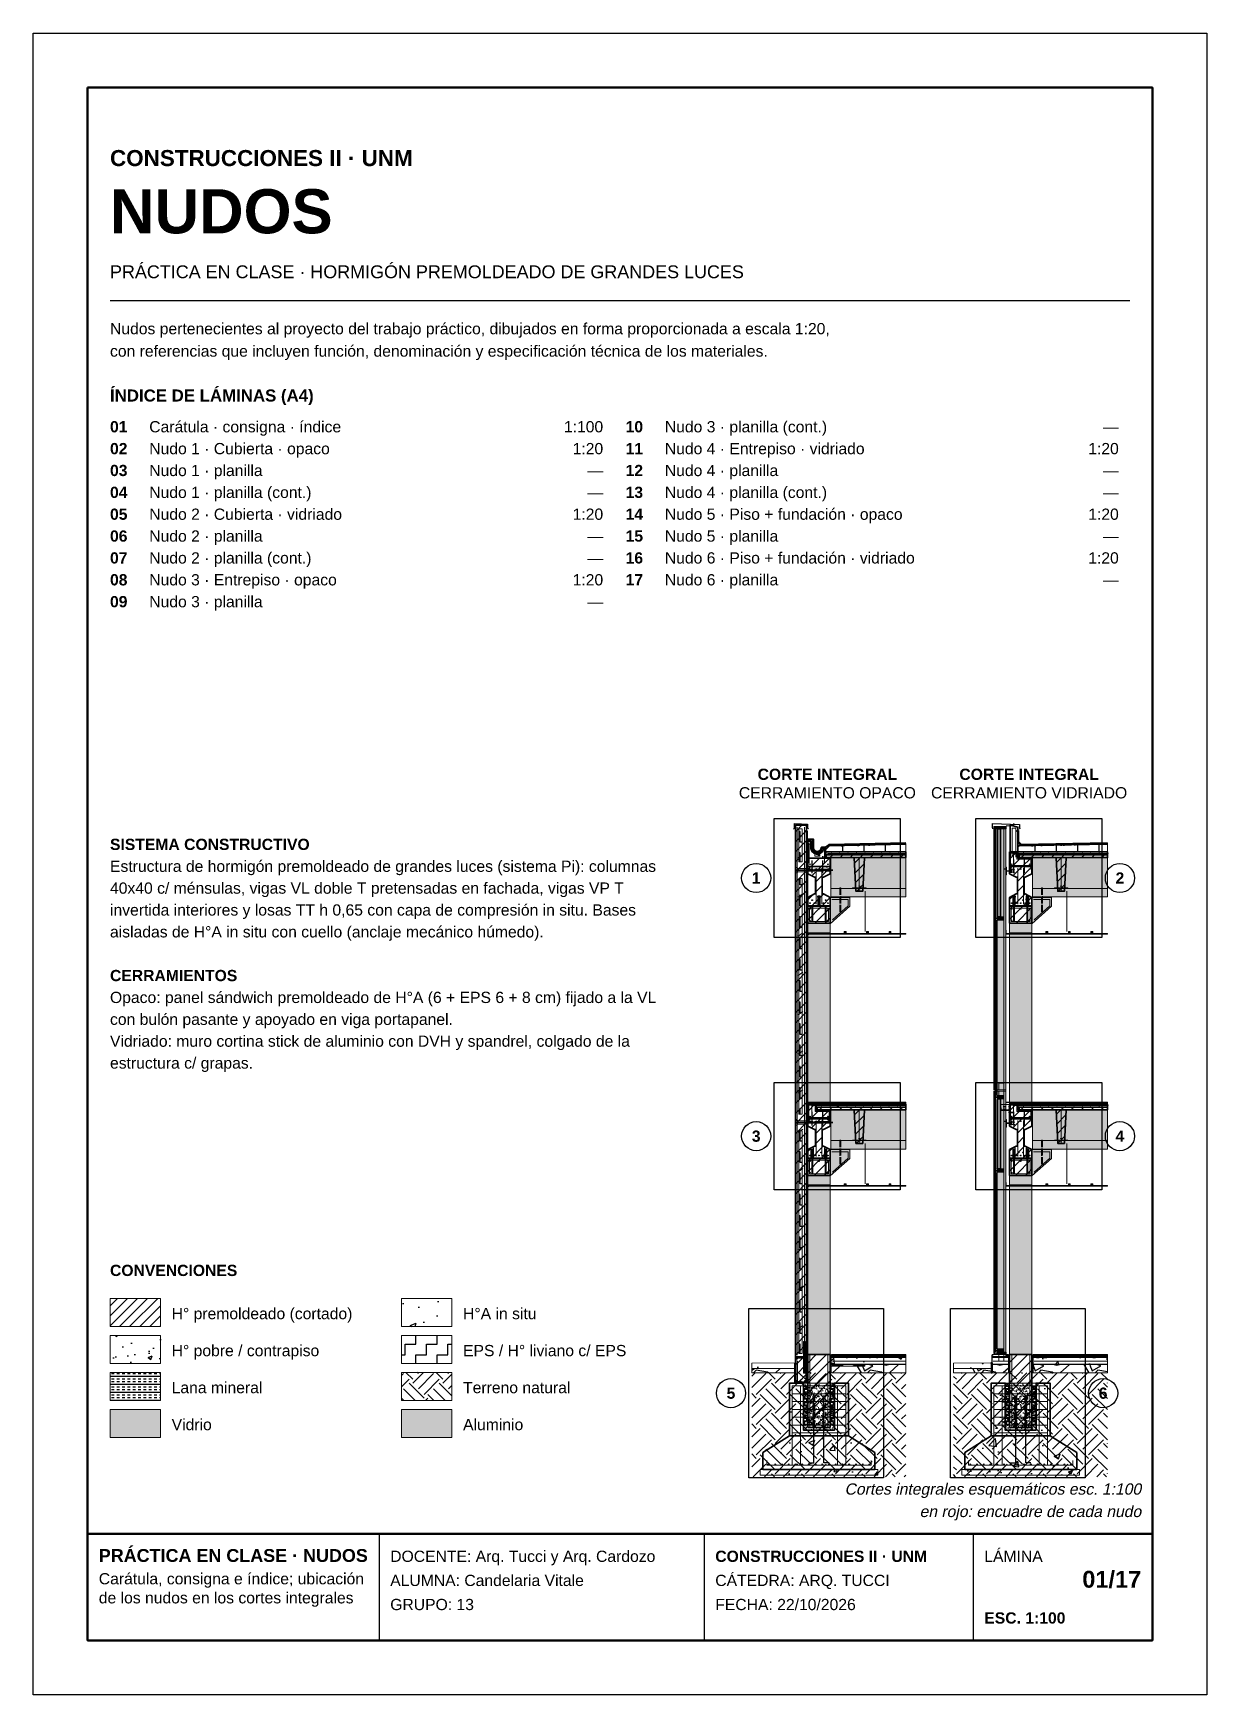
# Model space of a CAD drawing. Header units: millimetres. Extents: x 6 to 4194, y 6 to 5934.
import ezdxf
from ezdxf.enums import TextEntityAlignment as Align

# ---------------------------------------------------------------- set-up
doc = ezdxf.new("R2010")
doc.units = ezdxf.units.MM
doc.header["$LTSCALE"] = 20
doc.linetypes.add('DASHED', pattern=[1.524, 1.27, -0.254])
for name, color, linetype in [('A-ACERO', 250, 'Continuous'), ('A-AISLACION-EPS', 50, 'Continuous'), ('A-AISLACION-LANA', 40, 'Continuous'), ('A-ALUMINIO', 253, 'Continuous'), ('A-ARMADURAS', 14, 'Continuous'), ('A-BARRERAS-MEMBRANAS', 7, 'Continuous'), ('A-CONTORNOS', 7, 'Continuous'), ('A-GROUT', 251, 'Continuous'), ('A-HORMIGON-INSITU', 33, 'Continuous'), ('A-HORMIGON-PREMOLDEADO', 8, 'Continuous'), ('A-HORMIGON-SIMPLE', 9, 'Continuous'), ('A-MORTERO-CARPETAS', 252, 'Continuous'), ('A-NEOPRENO-SELLADORES', 7, 'Continuous'), ('A-PROYECCION-OCULTO', 8, 'DASHED'), ('A-SELLADOR-INTUMESCENTE', 1, 'Continuous'), ('A-SOLADOS', 31, 'Continuous'), ('A-TERRENO', 32, 'Continuous'), ('A-TOSCA', 42, 'Continuous'), ('A-VIDRIO', 4, 'Continuous'), ('A-VISTA', 8, 'Continuous'), ('X-MARCO', 7, 'Continuous'), ('X-REFERENCIAS', 1, 'Continuous'), ('X-ROTULO', 7, 'Continuous'), ('X-TEXTOS', 7, 'Continuous')]:
    doc.layers.add(name, color=color, linetype=linetype)
doc.styles.add('ARIAL', font='arial.ttf')
doc.styles.add('ARIAL-B', font='arialbd.ttf')

msp = doc.modelspace()

# ---------------------------------------------------------------- texts
at = {"layer": 'X-REFERENCIAS', "color": 12, "true_color": 0xcc0000, "style": 'ARIAL-B'}
for s, p in [('1', (2586, 2900)), ('2', (3884, 2900)), ('3', (2586, 1979)), ('4', (3884, 1979)), ('5', (2496, 1062)), ('6', (3824, 1062))]:
    msp.add_text(s, height=40.1, dxfattribs=at).set_placement(p, align=Align.CENTER)
at = {"layer": 'X-ROTULO'}
for s, height, style, p in [('PRÁCTICA EN CLASE · NUDOS', 45.824, 'ARIAL-B', (240, 480)), ('DOCENTE: Arq. Tucci y Arq. Cardozo', 40.096, 'ARIAL', (1280, 480)), ('CONSTRUCCIONES II · UNM', 40.096, 'ARIAL-B', (2440, 480)), ('LÁMINA', 40.1, 'ARIAL', (3400, 480)), ('Carátula, consigna e índice; ubicación', 40.096, 'ARIAL', (240, 400)), ('ALUMNA: Candelaria Vitale', 40.096, 'ARIAL', (1280, 394)), ('CÁTEDRA: ARQ. TUCCI', 40.096, 'ARIAL', (2440, 394)), ('de los nudos en los cortes integrales', 40.096, 'ARIAL', (240, 332)), ('GRUPO: 13', 40.1, 'ARIAL', (1280, 308)), ('FECHA: 22/10/2026', 40.096, 'ARIAL', (2440, 308)), ('ESC. 1:100', 40.1, 'ARIAL-B', (3400, 260))]:
    msp.add_text(s, height=height, dxfattribs=dict(at, style=style)).set_placement(p)
at = {"layer": 'X-ROTULO', "style": 'ARIAL-B'}
msp.add_text('01/17', height=60.14, dxfattribs=at).set_placement((3960, 388), align=Align.RIGHT)
at = {"layer": 'X-TEXTOS'}
for s, height, style, p in [('CONSTRUCCIONES II · UNM', 57.28, 'ARIAL-B', (280, 5460)), ('NUDOS', 157.52, 'ARIAL-B', (280, 5220)), ('PRÁCTICA EN CLASE · HORMIGÓN PREMOLDEADO DE GRANDES LUCES', 45.824, 'ARIAL', (280, 5060)), ('Nudos pertenecientes al proyecto del trabajo práctico, dibujados en forma proporcionada a escala 1:20,', 40.096, 'ARIAL', (280, 4860)), ('con referencias que incluyen función, denominación y especificación técnica de los materiales.', 40.096, 'ARIAL', (280, 4780)), ('ÍNDICE DE LÁMINAS (A4)', 42.96, 'ARIAL-B', (280, 4620)), ('01', 40.1, 'ARIAL-B', (280, 4510)), ('Carátula · consigna · índice', 40.096, 'ARIAL', (420, 4510)), ('10', 40.1, 'ARIAL-B', (2120, 4510)), ('Nudo 3 · planilla (cont.)', 40.096, 'ARIAL', (2260, 4510)), ('02', 40.1, 'ARIAL-B', (280, 4432)), ('Nudo 1 · Cubierta · opaco', 40.096, 'ARIAL', (420, 4432)), ('11', 40.1, 'ARIAL-B', (2120, 4432)), ('Nudo 4 · Entrepiso · vidriado', 40.096, 'ARIAL', (2260, 4432)), ('03', 40.1, 'ARIAL-B', (280, 4354)), ('Nudo 1 · planilla', 40.096, 'ARIAL', (420, 4354)), ('12', 40.1, 'ARIAL-B', (2120, 4354)), ('Nudo 4 · planilla', 40.096, 'ARIAL', (2260, 4354)), ('04', 40.1, 'ARIAL-B', (280, 4276)), ('Nudo 1 · planilla (cont.)', 40.096, 'ARIAL', (420, 4276)), ('13', 40.1, 'ARIAL-B', (2120, 4276)), ('Nudo 4 · planilla (cont.)', 40.096, 'ARIAL', (2260, 4276)), ('05', 40.1, 'ARIAL-B', (280, 4198)), ('Nudo 2 · Cubierta · vidriado', 40.096, 'ARIAL', (420, 4198)), ('14', 40.1, 'ARIAL-B', (2120, 4198)), ('Nudo 5 · Piso + fundación · opaco', 40.096, 'ARIAL', (2260, 4198)), ('06', 40.1, 'ARIAL-B', (280, 4120)), ('Nudo 2 · planilla', 40.096, 'ARIAL', (420, 4120)), ('15', 40.1, 'ARIAL-B', (2120, 4120)), ('Nudo 5 · planilla', 40.096, 'ARIAL', (2260, 4120)), ('07', 40.1, 'ARIAL-B', (280, 4042)), ('Nudo 2 · planilla (cont.)', 40.096, 'ARIAL', (420, 4042)), ('16', 40.1, 'ARIAL-B', (2120, 4042)), ('Nudo 6 · Piso + fundación · vidriado', 40.096, 'ARIAL', (2260, 4042)), ('08', 40.1, 'ARIAL-B', (280, 3964)), ('Nudo 3 · Entrepiso · opaco', 40.096, 'ARIAL', (420, 3964)), ('17', 40.1, 'ARIAL-B', (2120, 3964)), ('Nudo 6 · planilla', 40.096, 'ARIAL', (2260, 3964)), ('09', 40.1, 'ARIAL-B', (280, 3886)), ('Nudo 3 · planilla', 40.096, 'ARIAL', (420, 3886)), ('SISTEMA CONSTRUCTIVO', 40.096, 'ARIAL-B', (280, 3020)), ('Estructura de hormigón premoldeado de grandes luces (sistema Pi): columnas', 40.096, 'ARIAL', (280, 2942)), ('40x40 c/ ménsulas, vigas VL doble T pretensadas en fachada, vigas VP T', 40.096, 'ARIAL', (280, 2864)), ('invertida interiores y losas TT h 0,65 con capa de compresión in situ. Bases', 40.096, 'ARIAL', (280, 2786)), ('aisladas de H°A in situ con cuello (anclaje mecánico húmedo).', 40.096, 'ARIAL', (280, 2708)), ('CERRAMIENTOS', 40.096, 'ARIAL-B', (280, 2552)), ('Opaco: panel sándwich premoldeado de H°A (6 + EPS 6 + 8 cm) fijado a la VL', 40.096, 'ARIAL', (280, 2474)), ('con bulón pasante y apoyado en viga portapanel.', 40.096, 'ARIAL', (280, 2396)), ('Vidriado: muro cortina stick de aluminio con DVH y spandrel, colgado de la', 40.096, 'ARIAL', (280, 2318)), ('estructura c/ grapas.', 40.096, 'ARIAL', (280, 2240)), ('CONVENCIONES', 40.096, 'ARIAL-B', (280, 1500)), ('H° premoldeado (cortado)', 40.096, 'ARIAL', (500, 1346)), ('H°A in situ', 40.096, 'ARIAL', (1540, 1346)), ('H° pobre / contrapiso', 40.096, 'ARIAL', (500, 1214)), ('EPS / H° liviano c/ EPS', 40.096, 'ARIAL', (1540, 1214)), ('Lana mineral', 40.096, 'ARIAL', (500, 1082)), ('Terreno natural', 40.096, 'ARIAL', (1540, 1082)), ('Vidrio', 40.1, 'ARIAL', (500, 950)), ('Aluminio', 40.1, 'ARIAL', (1540, 950))]:
    msp.add_text(s, height=height, dxfattribs=dict(at, style=style)).set_placement(p)
at = {"layer": 'X-TEXTOS', "style": 'ARIAL'}
for s, p in [('1:100', (2040, 4510)), ('—', (3880, 4510)), ('1:20', (2040, 4432)), ('1:20', (3880, 4432)), ('—', (2040, 4354)), ('—', (3880, 4354)), ('—', (2040, 4276)), ('—', (3880, 4276)), ('1:20', (2040, 4198)), ('1:20', (3880, 4198)), ('—', (2040, 4120)), ('—', (3880, 4120)), ('—', (2040, 4042)), ('1:20', (3880, 4042)), ('1:20', (2040, 3964)), ('—', (3880, 3964)), ('—', (2040, 3886))]:
    msp.add_text(s, height=40.1, dxfattribs=at).set_placement(p, align=Align.RIGHT)
at = {"layer": 'X-TEXTOS'}
for s, style, p in [('CORTE INTEGRAL', 'ARIAL-B', (2840, 3270)), ('CORTE INTEGRAL', 'ARIAL-B', (3560, 3270)), ('CERRAMIENTO OPACO', 'ARIAL', (2840, 3204)), ('CERRAMIENTO VIDRIADO', 'ARIAL', (3560, 3204))]:
    msp.add_text(s, height=40.096, dxfattribs=dict(at, style=style)).set_placement(p, align=Align.CENTER)
at = {"layer": 'X-TEXTOS', "style": 'ARIAL', "oblique": 12}
for s, p in [('Cortes integrales esquemáticos esc. 1:100', (3960, 720)), ('en rojo: encuadre de cada nudo', (3960, 640))]:
    msp.add_text(s, height=40.096, dxfattribs=at).set_placement(p, align=Align.RIGHT)

# ---------------------------------------------------------------- hatches: boundary and pattern name
at = {"layer": 'A-ACERO', "true_color": 0x888888}
h = msp.add_hatch(color=252, dxfattribs=at)
h.dxf.hatch_style = 1
h.paths.add_polyline_path([(2726, 3108), (2766, 3108), (2766, 3109.2), (2726, 3109.2)])
at = {"layer": 'A-ACERO', "true_color": 0x3b3b3b}
h = msp.add_hatch(color=250, dxfattribs=at)
h.dxf.hatch_style = 1
h.paths.add_polyline_path([(3448, 2782), (3458.6, 2782), (3458.6, 3096), (3448, 3096), (3448, 3094.8), (3457.4, 3094.8), (3457.4, 2783.2), (3448, 2783.2)])
h = msp.add_hatch(color=250, dxfattribs=at)
h.dxf.hatch_style = 1
h.paths.add_polyline_path([(2732, 2940), (2733.6, 2940), (2733.6, 2956), (2732, 2956)])
h = msp.add_hatch(color=250, dxfattribs=at)
h.dxf.hatch_style = 1
h.paths.add_polyline_path([(2850, 2940), (2852, 2940), (2852, 2956), (2850, 2956)])
h = msp.add_hatch(color=250, dxfattribs=at)
h.dxf.hatch_style = 1
h.paths.add_polyline_path([(3477, 2931), (3479, 2931), (3479, 2944), (3490, 2944), (3490, 2946), (3479, 2946), (3479, 2959), (3477, 2959)])
h = msp.add_hatch(color=250, dxfattribs=at)
h.dxf.hatch_style = 1
h.paths.add_polyline_path([(3490, 2939.8), (3498.4, 2939.8), (3498.4, 2950.2), (3490, 2950.2), (3490, 2948.6), (3496.8, 2948.6), (3496.8, 2941.4), (3490, 2941.4)])
at = {"layer": 'A-ACERO', "true_color": 0x555555}
h = msp.add_hatch(color=251, dxfattribs=at)
h.dxf.hatch_style = 1
h.paths.add_polyline_path([(3493.6, 2943.4), (3496.8, 2943.4), (3496.8, 2946.6), (3493.6, 2946.6)])
at = {"layer": 'A-ACERO', "true_color": 0x3b3b3b}
h = msp.add_hatch(color=250, dxfattribs=at)
h.dxf.hatch_style = 1
h.paths.add_polyline_path([(2808, 2819), (2812, 2819), (2812, 2853), (2808, 2853)])
h = msp.add_hatch(color=250, dxfattribs=at)
h.dxf.hatch_style = 1
h.paths.add_polyline_path([(3504, 2819), (3508, 2819), (3508, 2853), (3504, 2853)])
h = msp.add_hatch(color=250, dxfattribs=at)
h.dxf.hatch_style = 1
h.paths.add_polyline_path([(3552, 2819), (3556, 2819), (3556, 2853), (3552, 2853)])
h = msp.add_hatch(color=250, dxfattribs=at)
h.dxf.hatch_style = 1
h.paths.add_polyline_path([(2784, 2767), (2788, 2767), (2788, 2819), (2784, 2819)])
h = msp.add_hatch(color=250, dxfattribs=at)
h.dxf.hatch_style = 1
h.paths.add_polyline_path([(2832, 2767), (2836, 2767), (2836, 2819), (2832, 2819)])
h = msp.add_hatch(color=250, dxfattribs=at)
h.dxf.hatch_style = 1
h.paths.add_polyline_path([(3504, 2767), (3508, 2767), (3508, 2819), (3504, 2819)])
h = msp.add_hatch(color=250, dxfattribs=at)
h.dxf.hatch_style = 1
h.paths.add_polyline_path([(3552, 2767), (3556, 2767), (3556, 2819), (3552, 2819)])
at = {"layer": 'A-ACERO', "true_color": 0x333333}
h = msp.add_hatch(color=250, dxfattribs=at)
h.dxf.hatch_style = 1
h.paths.add_polyline_path([(3440.4, 2782), (3444.8, 2782), (3444.8, 2783.2), (3440.4, 2783.2)])
h = msp.add_hatch(color=250, dxfattribs=at)
h.dxf.hatch_style = 1
h.paths.add_polyline_path([(3440.4, 2144), (3444.8, 2144), (3444.8, 2145.2), (3440.4, 2145.2)])
at = {"layer": 'A-ACERO', "true_color": 0x3b3b3b}
h = msp.add_hatch(color=250, dxfattribs=at)
h.dxf.hatch_style = 1
h.paths.add_polyline_path([(3448, 1882), (3458.6, 1882), (3458.6, 2132), (3448, 2132), (3448, 2130.8), (3457.4, 2130.8), (3457.4, 1883.2), (3448, 1883.2)])
h = msp.add_hatch(color=250, dxfattribs=at)
h.dxf.hatch_style = 1
h.paths.add_polyline_path([(3458.6, 2100), (3458.6, 2091), (3490, 2091), (3490, 2076), (3488.6, 2076), (3488.6, 2092.4), (3460, 2092.4), (3460, 2100)])
at = {"layer": 'A-ACERO', "true_color": 0x555555}
h = msp.add_hatch(color=251, dxfattribs=at)
h.dxf.hatch_style = 1
h.paths.add_polyline_path([(3487.2, 2082), (3488.6, 2082), (3488.6, 2085.2), (3487.2, 2085.2)])
at = {"layer": 'A-ACERO', "true_color": 0x3b3b3b}
h = msp.add_hatch(color=250, dxfattribs=at)
h.dxf.hatch_style = 1
h.paths.add_polyline_path([(2732, 2040), (2733.6, 2040), (2733.6, 2056), (2732, 2056)])
h = msp.add_hatch(color=250, dxfattribs=at)
h.dxf.hatch_style = 1
h.paths.add_polyline_path([(2850, 2040), (2852, 2040), (2852, 2056), (2850, 2056)])
h = msp.add_hatch(color=250, dxfattribs=at)
h.dxf.hatch_style = 1
h.paths.add_polyline_path([(3477, 2031), (3479, 2031), (3479, 2044), (3490, 2044), (3490, 2046), (3479, 2046), (3479, 2059), (3477, 2059)])
h = msp.add_hatch(color=250, dxfattribs=at)
h.dxf.hatch_style = 1
h.paths.add_polyline_path([(3490, 2039.8), (3498.4, 2039.8), (3498.4, 2050.2), (3490, 2050.2), (3490, 2048.6), (3496.8, 2048.6), (3496.8, 2041.4), (3490, 2041.4)])
at = {"layer": 'A-ACERO', "true_color": 0x555555}
h = msp.add_hatch(color=251, dxfattribs=at)
h.dxf.hatch_style = 1
h.paths.add_polyline_path([(3493.6, 2043.4), (3496.8, 2043.4), (3496.8, 2046.6), (3493.6, 2046.6)])
at = {"layer": 'A-ACERO', "true_color": 0x3b3b3b}
h = msp.add_hatch(color=250, dxfattribs=at)
h.dxf.hatch_style = 1
h.paths.add_polyline_path([(2784, 1919), (2788, 1919), (2788, 1953), (2784, 1953)])
h = msp.add_hatch(color=250, dxfattribs=at)
h.dxf.hatch_style = 1
h.paths.add_polyline_path([(2784, 1867), (2788, 1867), (2788, 1919), (2784, 1919)])
h = msp.add_hatch(color=250, dxfattribs=at)
h.dxf.hatch_style = 1
h.paths.add_polyline_path([(2832, 1919), (2836, 1919), (2836, 1953), (2832, 1953)])
h = msp.add_hatch(color=250, dxfattribs=at)
h.dxf.hatch_style = 1
h.paths.add_polyline_path([(2832, 1867), (2836, 1867), (2836, 1919), (2832, 1919)])
h = msp.add_hatch(color=250, dxfattribs=at)
h.dxf.hatch_style = 1
h.paths.add_polyline_path([(3504, 1919), (3508, 1919), (3508, 1953), (3504, 1953)])
h = msp.add_hatch(color=250, dxfattribs=at)
h.dxf.hatch_style = 1
h.paths.add_polyline_path([(3504, 1867), (3508, 1867), (3508, 1919), (3504, 1919)])
h = msp.add_hatch(color=250, dxfattribs=at)
h.dxf.hatch_style = 1
h.paths.add_polyline_path([(3552, 1919), (3556, 1919), (3556, 1953), (3552, 1953)])
h = msp.add_hatch(color=250, dxfattribs=at)
h.dxf.hatch_style = 1
h.paths.add_polyline_path([(3552, 1867), (3556, 1867), (3556, 1919), (3552, 1919)])
at = {"layer": 'A-ACERO', "true_color": 0x333333}
h = msp.add_hatch(color=250, dxfattribs=at)
h.dxf.hatch_style = 1
h.paths.add_polyline_path([(3440.4, 1882), (3444.8, 1882), (3444.8, 1883.2), (3440.4, 1883.2)])
h = msp.add_hatch(color=250, dxfattribs=at)
h.dxf.hatch_style = 1
h.paths.add_polyline_path([(3440.4, 1240), (3444.8, 1240), (3444.8, 1241.2), (3440.4, 1241.2)])
at = {"layer": 'A-AISLACION-EPS'}
h = msp.add_hatch(dxfattribs=at)
h.set_pattern_fill('ZIGZAG', color=256, scale=6, angle=90)
h.paths.add_polyline_path([(2738, 2978), (2750, 2978), (2750, 3096), (2738, 3096)])
h = msp.add_hatch(dxfattribs=at)
h.set_pattern_fill('ZIGZAG', color=256, scale=6, angle=90)
h.paths.add_polyline_path([(2766, 2991), (2770, 2991), (2770, 3050), (2766, 3050)])
h = msp.add_hatch(dxfattribs=at)
h.set_pattern_fill('ZIGZAG', color=256, scale=6)
h.paths.add_polyline_path([(2770, 3050), (2789, 3050), (2789, 3055), (2770, 3055)])
h = msp.add_hatch(dxfattribs=at)
h.set_pattern_fill('ZIGZAG', color=256, scale=6)
h.paths.add_polyline_path([(2827, 3028), (2826.8, 3025), (2826.2, 3022), (2825.2, 3019.2), (2823.9, 3016.5), (2822.2, 3014), (2820.3, 3011.7), (2818, 3009.8), (2815.5, 3008.1), (2812.8, 3006.8), (2810, 3005.8), (2807, 3005.2), (2804, 3005), (2801, 3005.2), (2798, 3005.8), (2795.2, 3006.8), (2792.5, 3008.1), (2790, 3009.8), (2787.7, 3011.7), (2785.8, 3014), (2784.1, 3016.5), (2782.8, 3019.2), (2781.8, 3022), (2781.2, 3025), (2781, 3028), (2781, 3050), (2786, 3050), (2786, 3028), (2786.2, 3025.7), (2786.6, 3023.3), (2787.4, 3021.1), (2788.4, 3019), (2789.7, 3017), (2791.3, 3015.3), (2793, 3013.7), (2795, 3012.4), (2797.1, 3011.4), (2799.3, 3010.6), (2801.7, 3010.2), (2804, 3010), (2806.3, 3010.2), (2808.7, 3010.6), (2810.9, 3011.4), (2813, 3012.4), (2815, 3013.7), (2816.7, 3015.3), (2818.3, 3017), (2819.6, 3019), (2820.6, 3021.1), (2821.4, 3023.3), (2821.8, 3025.7), (2822, 3028)])
h = msp.add_hatch(dxfattribs=at)
h.set_pattern_fill('ZIGZAG', color=256, scale=6)
h.paths.add_polyline_path([(2834, 3013.6), (3120, 3013.6), (3120, 3039.3), (2846, 3033.8), (2834, 3022)])
h = msp.add_hatch(dxfattribs=at)
h.set_pattern_fill('ZIGZAG', color=256, scale=6)
h.paths.add_polyline_path([(3520, 3013.6), (3840, 3013.6), (3840, 3040), (3520, 3033.6)])
h = msp.add_hatch(dxfattribs=at)
h.set_pattern_fill('ZIGZAG', color=256, scale=6, angle=90)
h.paths.add_polyline_path([(2738, 2078), (2750, 2078), (2750, 2918), (2738, 2918)])
h = msp.add_hatch(dxfattribs=at)
h.set_pattern_fill('ZIGZAG', color=256, scale=6, angle=90)
h.paths.add_polyline_path([(2766, 2113), (2768, 2113), (2768, 2120), (2766, 2120)])
h = msp.add_hatch(dxfattribs=at)
h.set_pattern_fill('ZIGZAG', color=256, scale=6, angle=90)
h.paths.add_polyline_path([(2738, 1224), (2750, 1224), (2750, 2018), (2738, 2018)])
h = msp.add_hatch(dxfattribs=at)
h.set_pattern_fill('ZIGZAG', color=256, scale=6, angle=90)
h.paths.add_polyline_path([(2723.6, 1170), (2725.2, 1170), (2725.2, 1190), (2723.6, 1190)])
h = msp.add_hatch(dxfattribs=at)
h.set_pattern_fill('ZIGZAG', color=256, scale=6, angle=90)
h.paths.add_polyline_path([(2766, 1154.6), (2770, 1154.6), (2770, 1218), (2766, 1218)])
h = msp.add_hatch(dxfattribs=at)
h.set_pattern_fill('ZIGZAG', color=256, scale=6, angle=90)
h.paths.add_polyline_path([(2850, 1154.6), (2854, 1154.6), (2854, 1218), (2850, 1218)])
h = msp.add_hatch(dxfattribs=at)
h.set_pattern_fill('ZIGZAG', color=256, scale=6, angle=90)
h.paths.add_polyline_path([(3486, 1154.6), (3490, 1154.6), (3490, 1218), (3486, 1218)])
h = msp.add_hatch(dxfattribs=at)
h.set_pattern_fill('ZIGZAG', color=256, scale=6, angle=90)
h.paths.add_polyline_path([(3570, 1154.6), (3574, 1154.6), (3574, 1218), (3570, 1218)])
h = msp.add_hatch(dxfattribs=at)
h.set_pattern_fill('ZIGZAG', color=256, scale=6, angle=90)
h.paths.add_polyline_path([(2766, 1120), (2770, 1120), (2770, 1154.6), (2766, 1154.6)])
h = msp.add_hatch(dxfattribs=at)
h.set_pattern_fill('ZIGZAG', color=256, scale=6)
h.paths.add_polyline_path([(2854, 1178.6), (2974, 1178.6), (2974, 1184.6), (2854, 1184.6)])
at = {"layer": 'A-AISLACION-LANA'}
h = msp.add_hatch(dxfattribs=at)
h.set_pattern_fill('INSUL', color=256, scale=3, angle=90)
h.paths.add_polyline_path([(3448, 2783.2), (3458, 2783.2), (3458, 3094.8), (3448, 3094.8)])
h = msp.add_hatch(dxfattribs=at)
h.set_pattern_fill('INSUL', color=256, scale=3, angle=90)
h.paths.add_polyline_path([(2766, 2821), (2770, 2821), (2770, 2991), (2766, 2991)])
h = msp.add_hatch(dxfattribs=at)
h.set_pattern_fill('INSUL', color=256, scale=3, angle=90)
h.paths.add_polyline_path([(2766, 1921), (2770, 1921), (2770, 2113), (2766, 2113)])
h = msp.add_hatch(dxfattribs=at)
h.set_pattern_fill('INSUL', color=256, scale=3, angle=90)
h.paths.add_polyline_path([(3448, 1883.2), (3458, 1883.2), (3458, 2130.8), (3448, 2130.8)])
h = msp.add_hatch(dxfattribs=at)
h.set_pattern_fill('INSUL', color=256, scale=3)
h.paths.add_polyline_path([(3458.6, 2093), (3490, 2093), (3490, 2111.6), (3458.6, 2111.6)])
at = {"layer": 'A-ALUMINIO', "true_color": 0x9aa3ab}
h = msp.add_hatch(color=253, dxfattribs=at)
h.dxf.hatch_style = 1
h.paths.add_polyline_path([(3433.6, 3096), (3478, 3096), (3478, 3104), (3433.6, 3104)])
at = {"layer": 'A-ALUMINIO', "true_color": 0xb9c0c6}
h = msp.add_hatch(color=9, dxfattribs=at)
h.dxf.hatch_style = 1
h.paths.add_polyline_path([(3434, 2766.4), (3437.2, 2765.6), (3437.2, 2786.4), (3434, 2785.6)])
at = {"layer": 'A-ALUMINIO', "true_color": 0x9aa3ab}
h = msp.add_hatch(color=253, dxfattribs=at)
h.dxf.hatch_style = 1
h.paths.add_polyline_path([(3437.2, 2765.6), (3439.6, 2765.6), (3439.6, 2786.4), (3437.2, 2786.4)])
h = msp.add_hatch(color=253, dxfattribs=at)
h.dxf.hatch_style = 1
h.paths.add_polyline_path([(2900, 2722.5), (2907, 2722.5), (2907, 2729.4), (2900, 2729.4)])
h = msp.add_hatch(color=253, dxfattribs=at)
h.dxf.hatch_style = 1
h.paths.add_polyline_path([(2980, 2722.5), (2987, 2722.5), (2987, 2729.4), (2980, 2729.4)])
h = msp.add_hatch(color=253, dxfattribs=at)
h.dxf.hatch_style = 1
h.paths.add_polyline_path([(3060, 2722.5), (3067, 2722.5), (3067, 2729.4), (3060, 2729.4)])
h = msp.add_hatch(color=253, dxfattribs=at)
h.dxf.hatch_style = 1
h.paths.add_polyline_path([(3441.2, 2765.2), (3443.6, 2765.2), (3443.6, 2768), (3441.2, 2768)])
h = msp.add_hatch(color=253, dxfattribs=at)
h.dxf.hatch_style = 1
h.paths.add_polyline_path([(3441.6, 2774.4), (3446.4, 2774.4), (3446.4, 2777.6), (3441.6, 2777.6)])
h = msp.add_hatch(color=253, dxfattribs=at)
h.dxf.hatch_style = 1
h.paths.add_polyline_path([(3446.4, 2770), (3470, 2770), (3470, 2782), (3446.4, 2782)])
h = msp.add_hatch(color=253, dxfattribs=at)
h.dxf.hatch_style = 1
h.paths.add_polyline_path([(3620, 2722.5), (3627, 2722.5), (3627, 2729.4), (3620, 2729.4)])
h = msp.add_hatch(color=253, dxfattribs=at)
h.dxf.hatch_style = 1
h.paths.add_polyline_path([(3700, 2722.5), (3707, 2722.5), (3707, 2729.4), (3700, 2729.4)])
h = msp.add_hatch(color=253, dxfattribs=at)
h.dxf.hatch_style = 1
h.paths.add_polyline_path([(3780, 2722.5), (3787, 2722.5), (3787, 2729.4), (3780, 2729.4)])
at = {"layer": 'A-ALUMINIO', "true_color": 0xb9c0c6}
h = msp.add_hatch(color=9, dxfattribs=at)
h.dxf.hatch_style = 1
h.paths.add_polyline_path([(3434, 2128.4), (3437.2, 2127.6), (3437.2, 2148.4), (3434, 2147.6)])
at = {"layer": 'A-ALUMINIO', "true_color": 0x9aa3ab}
h = msp.add_hatch(color=253, dxfattribs=at)
h.dxf.hatch_style = 1
h.paths.add_polyline_path([(3437.2, 2127.6), (3439.6, 2127.6), (3439.6, 2148.4), (3437.2, 2148.4)])
h = msp.add_hatch(color=253, dxfattribs=at)
h.dxf.hatch_style = 1
h.paths.add_polyline_path([(3441.2, 2146), (3443.6, 2146), (3443.6, 2148.8), (3441.2, 2148.8)])
h = msp.add_hatch(color=253, dxfattribs=at)
h.dxf.hatch_style = 1
h.paths.add_polyline_path([(3441.6, 2136.4), (3446.4, 2136.4), (3446.4, 2139.6), (3441.6, 2139.6)])
h = msp.add_hatch(color=253, dxfattribs=at)
h.dxf.hatch_style = 1
h.paths.add_polyline_path([(3446.4, 2132), (3470, 2132), (3470, 2144), (3446.4, 2144)])
at = {"layer": 'A-ALUMINIO', "true_color": 0xb9c0c6}
h = msp.add_hatch(color=9, dxfattribs=at)
h.dxf.hatch_style = 1
h.paths.add_polyline_path([(3434, 1866.4), (3437.2, 1865.6), (3437.2, 1886.4), (3434, 1885.6)])
at = {"layer": 'A-ALUMINIO', "true_color": 0x9aa3ab}
h = msp.add_hatch(color=253, dxfattribs=at)
h.dxf.hatch_style = 1
h.paths.add_polyline_path([(3437.2, 1865.6), (3439.6, 1865.6), (3439.6, 1886.4), (3437.2, 1886.4)])
h = msp.add_hatch(color=253, dxfattribs=at)
h.dxf.hatch_style = 1
h.paths.add_polyline_path([(3441.2, 1865.2), (3443.6, 1865.2), (3443.6, 1868), (3441.2, 1868)])
h = msp.add_hatch(color=253, dxfattribs=at)
h.dxf.hatch_style = 1
h.paths.add_polyline_path([(3441.6, 1874.4), (3446.4, 1874.4), (3446.4, 1877.6), (3441.6, 1877.6)])
h = msp.add_hatch(color=253, dxfattribs=at)
h.dxf.hatch_style = 1
h.paths.add_polyline_path([(3446.4, 1870), (3470, 1870), (3470, 1882), (3446.4, 1882)])
h = msp.add_hatch(color=253, dxfattribs=at)
h.dxf.hatch_style = 1
h.paths.add_polyline_path([(2900, 1822.5), (2907, 1822.5), (2907, 1829.4), (2900, 1829.4)])
h = msp.add_hatch(color=253, dxfattribs=at)
h.dxf.hatch_style = 1
h.paths.add_polyline_path([(2980, 1822.5), (2987, 1822.5), (2987, 1829.4), (2980, 1829.4)])
h = msp.add_hatch(color=253, dxfattribs=at)
h.dxf.hatch_style = 1
h.paths.add_polyline_path([(3060, 1822.5), (3067, 1822.5), (3067, 1829.4), (3060, 1829.4)])
h = msp.add_hatch(color=253, dxfattribs=at)
h.dxf.hatch_style = 1
h.paths.add_polyline_path([(3620, 1822.5), (3627, 1822.5), (3627, 1829.4), (3620, 1829.4)])
h = msp.add_hatch(color=253, dxfattribs=at)
h.dxf.hatch_style = 1
h.paths.add_polyline_path([(3700, 1822.5), (3707, 1822.5), (3707, 1829.4), (3700, 1829.4)])
h = msp.add_hatch(color=253, dxfattribs=at)
h.dxf.hatch_style = 1
h.paths.add_polyline_path([(3780, 1822.5), (3787, 1822.5), (3787, 1829.4), (3780, 1829.4)])
at = {"layer": 'A-ALUMINIO', "true_color": 0xb9c0c6}
h = msp.add_hatch(color=9, dxfattribs=at)
h.dxf.hatch_style = 1
h.paths.add_polyline_path([(3434, 1224.4), (3437.2, 1223.6), (3437.2, 1244.4), (3434, 1243.6)])
at = {"layer": 'A-ALUMINIO', "true_color": 0x9aa3ab}
h = msp.add_hatch(color=253, dxfattribs=at)
h.dxf.hatch_style = 1
h.paths.add_polyline_path([(3437.2, 1228), (3439.6, 1228), (3439.6, 1244.4), (3437.2, 1244.4)])
h = msp.add_hatch(color=253, dxfattribs=at)
h.dxf.hatch_style = 1
h.paths.add_polyline_path([(3441.2, 1242), (3443.6, 1242), (3443.6, 1244.8), (3441.2, 1244.8)])
h = msp.add_hatch(color=253, dxfattribs=at)
h.dxf.hatch_style = 1
h.paths.add_polyline_path([(3441.6, 1232.4), (3446.4, 1232.4), (3446.4, 1235.6), (3441.6, 1235.6)])
h = msp.add_hatch(color=253, dxfattribs=at)
h.dxf.hatch_style = 1
h.paths.add_polyline_path([(3445, 1220), (3478, 1220), (3478, 1228), (3445, 1228)])
h = msp.add_hatch(color=253, dxfattribs=at)
h.dxf.hatch_style = 1
h.paths.add_polyline_path([(3446.4, 1228), (3470, 1228), (3470, 1240), (3446.4, 1240)])
at = {"layer": 'A-ARMADURAS'}
h = msp.add_hatch(color=256, dxfattribs=at)
h.dxf.hatch_style = 1
h.paths.add_polyline_path([(2776.5, 3040), (2776.4, 3040.3), (2776.3, 3040.5), (2776.1, 3040.7), (2775.9, 3040.8), (2775.6, 3040.9), (2775.3, 3040.8), (2775.1, 3040.7), (2774.9, 3040.5), (2774.8, 3040.3), (2774.7, 3040), (2774.8, 3039.7), (2774.9, 3039.5), (2775.1, 3039.3), (2775.3, 3039.2), (2775.6, 3039.1), (2775.9, 3039.2), (2776.1, 3039.3), (2776.3, 3039.5), (2776.4, 3039.7)])
h = msp.add_hatch(color=256, dxfattribs=at)
h.dxf.hatch_style = 1
h.paths.add_polyline_path([(2779, 2969), (2779, 2969.3), (2778.8, 2969.6), (2778.6, 2969.8), (2778.3, 2970), (2778, 2970), (2777.7, 2970), (2777.4, 2969.8), (2777.2, 2969.6), (2777, 2969.3), (2777, 2969), (2777, 2968.7), (2777.2, 2968.4), (2777.4, 2968.2), (2777.7, 2968), (2778, 2968), (2778.3, 2968), (2778.6, 2968.2), (2778.8, 2968.4), (2779, 2968.7)])
h = msp.add_hatch(color=256, dxfattribs=at)
h.dxf.hatch_style = 1
h.paths.add_polyline_path([(2830.5, 3020), (2830.4, 3020.3), (2830.3, 3020.5), (2830.1, 3020.7), (2829.9, 3020.8), (2829.6, 3020.9), (2829.3, 3020.8), (2829.1, 3020.7), (2828.9, 3020.5), (2828.8, 3020.3), (2828.7, 3020), (2828.8, 3019.7), (2828.9, 3019.5), (2829.1, 3019.3), (2829.3, 3019.2), (2829.6, 3019.1), (2829.9, 3019.2), (2830.1, 3019.3), (2830.3, 3019.5), (2830.4, 3019.7)])
h = msp.add_hatch(color=256, dxfattribs=at)
h.dxf.hatch_style = 1
h.paths.add_polyline_path([(2843, 2969), (2843, 2969.3), (2842.8, 2969.6), (2842.6, 2969.8), (2842.3, 2970), (2842, 2970), (2841.7, 2970), (2841.4, 2969.8), (2841.2, 2969.6), (2841, 2969.3), (2841, 2969), (2841, 2968.7), (2841.2, 2968.4), (2841.4, 2968.2), (2841.7, 2968), (2842, 2968), (2842.3, 2968), (2842.6, 2968.2), (2842.8, 2968.4), (2843, 2968.7)])
h = msp.add_hatch(color=256, dxfattribs=at)
h.dxf.hatch_style = 1
h.paths.add_polyline_path([(2854.7, 3008), (2854.6, 3008.2), (2854.6, 3008.4), (2854.4, 3008.6), (2854.2, 3008.6), (2854, 3008.7), (2853.8, 3008.6), (2853.6, 3008.6), (2853.4, 3008.4), (2853.4, 3008.2), (2853.3, 3008), (2853.4, 3007.8), (2853.4, 3007.6), (2853.6, 3007.4), (2853.8, 3007.4), (2854, 3007.3), (2854.2, 3007.4), (2854.4, 3007.4), (2854.6, 3007.6), (2854.6, 3007.8)])
h = msp.add_hatch(color=256, dxfattribs=at)
h.dxf.hatch_style = 1
h.paths.add_polyline_path([(2884.7, 3008), (2884.6, 3008.2), (2884.6, 3008.4), (2884.4, 3008.6), (2884.2, 3008.6), (2884, 3008.7), (2883.8, 3008.6), (2883.6, 3008.6), (2883.4, 3008.4), (2883.4, 3008.2), (2883.3, 3008), (2883.4, 3007.8), (2883.4, 3007.6), (2883.6, 3007.4), (2883.8, 3007.4), (2884, 3007.3), (2884.2, 3007.4), (2884.4, 3007.4), (2884.6, 3007.6), (2884.6, 3007.8)])
h = msp.add_hatch(color=256, dxfattribs=at)
h.dxf.hatch_style = 1
h.paths.add_polyline_path([(2914.7, 3008), (2914.6, 3008.2), (2914.6, 3008.4), (2914.4, 3008.6), (2914.2, 3008.6), (2914, 3008.7), (2913.8, 3008.6), (2913.6, 3008.6), (2913.4, 3008.4), (2913.4, 3008.2), (2913.3, 3008), (2913.4, 3007.8), (2913.4, 3007.6), (2913.6, 3007.4), (2913.8, 3007.4), (2914, 3007.3), (2914.2, 3007.4), (2914.4, 3007.4), (2914.6, 3007.6), (2914.6, 3007.8)])
h = msp.add_hatch(color=256, dxfattribs=at)
h.dxf.hatch_style = 1
h.paths.add_polyline_path([(2944.7, 3008), (2944.6, 3008.2), (2944.6, 3008.4), (2944.4, 3008.6), (2944.2, 3008.6), (2944, 3008.7), (2943.8, 3008.6), (2943.6, 3008.6), (2943.4, 3008.4), (2943.4, 3008.2), (2943.3, 3008), (2943.4, 3007.8), (2943.4, 3007.6), (2943.6, 3007.4), (2943.8, 3007.4), (2944, 3007.3), (2944.2, 3007.4), (2944.4, 3007.4), (2944.6, 3007.6), (2944.6, 3007.8)])
h = msp.add_hatch(color=256, dxfattribs=at)
h.dxf.hatch_style = 1
h.paths.add_polyline_path([(2974.7, 3008), (2974.6, 3008.2), (2974.6, 3008.4), (2974.4, 3008.6), (2974.2, 3008.6), (2974, 3008.7), (2973.8, 3008.6), (2973.6, 3008.6), (2973.4, 3008.4), (2973.4, 3008.2), (2973.3, 3008), (2973.4, 3007.8), (2973.4, 3007.6), (2973.6, 3007.4), (2973.8, 3007.4), (2974, 3007.3), (2974.2, 3007.4), (2974.4, 3007.4), (2974.6, 3007.6), (2974.6, 3007.8)])
h = msp.add_hatch(color=256, dxfattribs=at)
h.dxf.hatch_style = 1
h.paths.add_polyline_path([(3004.7, 3008), (3004.6, 3008.2), (3004.6, 3008.4), (3004.4, 3008.6), (3004.2, 3008.6), (3004, 3008.7), (3003.8, 3008.6), (3003.6, 3008.6), (3003.4, 3008.4), (3003.4, 3008.2), (3003.3, 3008), (3003.4, 3007.8), (3003.4, 3007.6), (3003.6, 3007.4), (3003.8, 3007.4), (3004, 3007.3), (3004.2, 3007.4), (3004.4, 3007.4), (3004.6, 3007.6), (3004.6, 3007.8)])
h = msp.add_hatch(color=256, dxfattribs=at)
h.dxf.hatch_style = 1
h.paths.add_polyline_path([(3034.7, 3008), (3034.6, 3008.2), (3034.6, 3008.4), (3034.4, 3008.6), (3034.2, 3008.6), (3034, 3008.7), (3033.8, 3008.6), (3033.6, 3008.6), (3033.4, 3008.4), (3033.4, 3008.2), (3033.3, 3008), (3033.4, 3007.8), (3033.4, 3007.6), (3033.6, 3007.4), (3033.8, 3007.4), (3034, 3007.3), (3034.2, 3007.4), (3034.4, 3007.4), (3034.6, 3007.6), (3034.6, 3007.8)])
h = msp.add_hatch(color=256, dxfattribs=at)
h.dxf.hatch_style = 1
h.paths.add_polyline_path([(3064.7, 3008), (3064.6, 3008.2), (3064.6, 3008.4), (3064.4, 3008.6), (3064.2, 3008.6), (3064, 3008.7), (3063.8, 3008.6), (3063.6, 3008.6), (3063.4, 3008.4), (3063.4, 3008.2), (3063.3, 3008), (3063.4, 3007.8), (3063.4, 3007.6), (3063.6, 3007.4), (3063.8, 3007.4), (3064, 3007.3), (3064.2, 3007.4), (3064.4, 3007.4), (3064.6, 3007.6), (3064.6, 3007.8)])
h = msp.add_hatch(color=256, dxfattribs=at)
h.dxf.hatch_style = 1
h.paths.add_polyline_path([(3094.7, 3008), (3094.6, 3008.2), (3094.6, 3008.4), (3094.4, 3008.6), (3094.2, 3008.6), (3094, 3008.7), (3093.8, 3008.6), (3093.6, 3008.6), (3093.4, 3008.4), (3093.4, 3008.2), (3093.3, 3008), (3093.4, 3007.8), (3093.4, 3007.6), (3093.6, 3007.4), (3093.8, 3007.4), (3094, 3007.3), (3094.2, 3007.4), (3094.4, 3007.4), (3094.6, 3007.6), (3094.6, 3007.8)])
h = msp.add_hatch(color=256, dxfattribs=at)
h.dxf.hatch_style = 1
h.paths.add_polyline_path([(3499, 2969), (3499, 2969.3), (3498.8, 2969.6), (3498.6, 2969.8), (3498.3, 2970), (3498, 2970), (3497.7, 2970), (3497.4, 2969.8), (3497.2, 2969.6), (3497, 2969.3), (3497, 2969), (3497, 2968.7), (3497.2, 2968.4), (3497.4, 2968.2), (3497.7, 2968), (3498, 2968), (3498.3, 2968), (3498.6, 2968.2), (3498.8, 2968.4), (3499, 2968.7)])
h = msp.add_hatch(color=256, dxfattribs=at)
h.dxf.hatch_style = 1
h.paths.add_polyline_path([(3540.7, 3008), (3540.6, 3008.2), (3540.6, 3008.4), (3540.4, 3008.6), (3540.2, 3008.6), (3540, 3008.7), (3539.8, 3008.6), (3539.6, 3008.6), (3539.4, 3008.4), (3539.4, 3008.2), (3539.3, 3008), (3539.4, 3007.8), (3539.4, 3007.6), (3539.6, 3007.4), (3539.8, 3007.4), (3540, 3007.3), (3540.2, 3007.4), (3540.4, 3007.4), (3540.6, 3007.6), (3540.6, 3007.8)])
h = msp.add_hatch(color=256, dxfattribs=at)
h.dxf.hatch_style = 1
h.paths.add_polyline_path([(3563, 2969), (3563, 2969.3), (3562.8, 2969.6), (3562.6, 2969.8), (3562.3, 2970), (3562, 2970), (3561.7, 2970), (3561.4, 2969.8), (3561.2, 2969.6), (3561, 2969.3), (3561, 2969), (3561, 2968.7), (3561.2, 2968.4), (3561.4, 2968.2), (3561.7, 2968), (3562, 2968), (3562.3, 2968), (3562.6, 2968.2), (3562.8, 2968.4), (3563, 2968.7)])
h = msp.add_hatch(color=256, dxfattribs=at)
h.dxf.hatch_style = 1
h.paths.add_polyline_path([(3570.7, 3008), (3570.6, 3008.2), (3570.6, 3008.4), (3570.4, 3008.6), (3570.2, 3008.6), (3570, 3008.7), (3569.8, 3008.6), (3569.6, 3008.6), (3569.4, 3008.4), (3569.4, 3008.2), (3569.3, 3008), (3569.4, 3007.8), (3569.4, 3007.6), (3569.6, 3007.4), (3569.8, 3007.4), (3570, 3007.3), (3570.2, 3007.4), (3570.4, 3007.4), (3570.6, 3007.6), (3570.6, 3007.8)])
h = msp.add_hatch(color=256, dxfattribs=at)
h.dxf.hatch_style = 1
h.paths.add_polyline_path([(3600.7, 3008), (3600.6, 3008.2), (3600.6, 3008.4), (3600.4, 3008.6), (3600.2, 3008.6), (3600, 3008.7), (3599.8, 3008.6), (3599.6, 3008.6), (3599.4, 3008.4), (3599.4, 3008.2), (3599.3, 3008), (3599.4, 3007.8), (3599.4, 3007.6), (3599.6, 3007.4), (3599.8, 3007.4), (3600, 3007.3), (3600.2, 3007.4), (3600.4, 3007.4), (3600.6, 3007.6), (3600.6, 3007.8)])
h = msp.add_hatch(color=256, dxfattribs=at)
h.dxf.hatch_style = 1
h.paths.add_polyline_path([(3630.7, 3008), (3630.6, 3008.2), (3630.6, 3008.4), (3630.4, 3008.6), (3630.2, 3008.6), (3630, 3008.7), (3629.8, 3008.6), (3629.6, 3008.6), (3629.4, 3008.4), (3629.4, 3008.2), (3629.3, 3008), (3629.4, 3007.8), (3629.4, 3007.6), (3629.6, 3007.4), (3629.8, 3007.4), (3630, 3007.3), (3630.2, 3007.4), (3630.4, 3007.4), (3630.6, 3007.6), (3630.6, 3007.8)])
h = msp.add_hatch(color=256, dxfattribs=at)
h.dxf.hatch_style = 1
h.paths.add_polyline_path([(3660.7, 3008), (3660.6, 3008.2), (3660.6, 3008.4), (3660.4, 3008.6), (3660.2, 3008.6), (3660, 3008.7), (3659.8, 3008.6), (3659.6, 3008.6), (3659.4, 3008.4), (3659.4, 3008.2), (3659.3, 3008), (3659.4, 3007.8), (3659.4, 3007.6), (3659.6, 3007.4), (3659.8, 3007.4), (3660, 3007.3), (3660.2, 3007.4), (3660.4, 3007.4), (3660.6, 3007.6), (3660.6, 3007.8)])
h = msp.add_hatch(color=256, dxfattribs=at)
h.dxf.hatch_style = 1
h.paths.add_polyline_path([(3690.7, 3008), (3690.6, 3008.2), (3690.6, 3008.4), (3690.4, 3008.6), (3690.2, 3008.6), (3690, 3008.7), (3689.8, 3008.6), (3689.6, 3008.6), (3689.4, 3008.4), (3689.4, 3008.2), (3689.3, 3008), (3689.4, 3007.8), (3689.4, 3007.6), (3689.6, 3007.4), (3689.8, 3007.4), (3690, 3007.3), (3690.2, 3007.4), (3690.4, 3007.4), (3690.6, 3007.6), (3690.6, 3007.8)])
h = msp.add_hatch(color=256, dxfattribs=at)
h.dxf.hatch_style = 1
h.paths.add_polyline_path([(3720.7, 3008), (3720.6, 3008.2), (3720.6, 3008.4), (3720.4, 3008.6), (3720.2, 3008.6), (3720, 3008.7), (3719.8, 3008.6), (3719.6, 3008.6), (3719.4, 3008.4), (3719.4, 3008.2), (3719.3, 3008), (3719.4, 3007.8), (3719.4, 3007.6), (3719.6, 3007.4), (3719.8, 3007.4), (3720, 3007.3), (3720.2, 3007.4), (3720.4, 3007.4), (3720.6, 3007.6), (3720.6, 3007.8)])
h = msp.add_hatch(color=256, dxfattribs=at)
h.dxf.hatch_style = 1
h.paths.add_polyline_path([(3750.7, 3008), (3750.6, 3008.2), (3750.6, 3008.4), (3750.4, 3008.6), (3750.2, 3008.6), (3750, 3008.7), (3749.8, 3008.6), (3749.6, 3008.6), (3749.4, 3008.4), (3749.4, 3008.2), (3749.3, 3008), (3749.4, 3007.8), (3749.4, 3007.6), (3749.6, 3007.4), (3749.8, 3007.4), (3750, 3007.3), (3750.2, 3007.4), (3750.4, 3007.4), (3750.6, 3007.6), (3750.6, 3007.8)])
h = msp.add_hatch(color=256, dxfattribs=at)
h.dxf.hatch_style = 1
h.paths.add_polyline_path([(3780.7, 3008), (3780.6, 3008.2), (3780.6, 3008.4), (3780.4, 3008.6), (3780.2, 3008.6), (3780, 3008.7), (3779.8, 3008.6), (3779.6, 3008.6), (3779.4, 3008.4), (3779.4, 3008.2), (3779.3, 3008), (3779.4, 3007.8), (3779.4, 3007.6), (3779.6, 3007.4), (3779.8, 3007.4), (3780, 3007.3), (3780.2, 3007.4), (3780.4, 3007.4), (3780.6, 3007.6), (3780.6, 3007.8)])
h = msp.add_hatch(color=256, dxfattribs=at)
h.dxf.hatch_style = 1
h.paths.add_polyline_path([(3810.7, 3008), (3810.6, 3008.2), (3810.6, 3008.4), (3810.4, 3008.6), (3810.2, 3008.6), (3810, 3008.7), (3809.8, 3008.6), (3809.6, 3008.6), (3809.4, 3008.4), (3809.4, 3008.2), (3809.3, 3008), (3809.4, 3007.8), (3809.4, 3007.6), (3809.6, 3007.4), (3809.8, 3007.4), (3810, 3007.3), (3810.2, 3007.4), (3810.4, 3007.4), (3810.6, 3007.6), (3810.6, 3007.8)])
h = msp.add_hatch(color=256, dxfattribs=at)
h.dxf.hatch_style = 1
h.paths.add_polyline_path([(3840.7, 3008), (3840.6, 3008.2), (3840.6, 3008.4), (3840.4, 3008.6), (3840.2, 3008.6), (3840, 3008.7), (3839.8, 3008.6), (3839.6, 3008.6), (3839.4, 3008.4), (3839.4, 3008.2), (3839.3, 3008), (3839.4, 3007.8), (3839.4, 3007.6), (3839.6, 3007.4), (3839.8, 3007.4), (3840, 3007.3), (3840.2, 3007.4), (3840.4, 3007.4), (3840.6, 3007.6), (3840.6, 3007.8)])
h = msp.add_hatch(color=256, dxfattribs=at)
h.dxf.hatch_style = 1
h.paths.add_polyline_path([(2779.1, 2952), (2779.1, 2952.3), (2778.9, 2952.7), (2778.7, 2952.9), (2778.3, 2953.1), (2778, 2953.1), (2777.7, 2953.1), (2777.3, 2952.9), (2777.1, 2952.7), (2776.9, 2952.3), (2776.9, 2952), (2776.9, 2951.7), (2777.1, 2951.3), (2777.3, 2951.1), (2777.7, 2950.9), (2778, 2950.9), (2778.3, 2950.9), (2778.7, 2951.1), (2778.9, 2951.3), (2779.1, 2951.7)])
h = msp.add_hatch(color=256, dxfattribs=at)
h.dxf.hatch_style = 1
h.paths.add_polyline_path([(2811.1, 2952), (2811.1, 2952.3), (2810.9, 2952.7), (2810.7, 2952.9), (2810.3, 2953.1), (2810, 2953.1), (2809.7, 2953.1), (2809.3, 2952.9), (2809.1, 2952.7), (2808.9, 2952.3), (2808.9, 2952), (2808.9, 2951.7), (2809.1, 2951.3), (2809.3, 2951.1), (2809.7, 2950.9), (2810, 2950.9), (2810.3, 2950.9), (2810.7, 2951.1), (2810.9, 2951.3), (2811.1, 2951.7)])
h = msp.add_hatch(color=256, dxfattribs=at)
h.dxf.hatch_style = 1
h.paths.add_polyline_path([(2843.1, 2952), (2843.1, 2952.3), (2842.9, 2952.7), (2842.7, 2952.9), (2842.3, 2953.1), (2842, 2953.1), (2841.7, 2953.1), (2841.3, 2952.9), (2841.1, 2952.7), (2840.9, 2952.3), (2840.9, 2952), (2840.9, 2951.7), (2841.1, 2951.3), (2841.3, 2951.1), (2841.7, 2950.9), (2842, 2950.9), (2842.3, 2950.9), (2842.7, 2951.1), (2842.9, 2951.3), (2843.1, 2951.7)])
h = msp.add_hatch(color=256, dxfattribs=at)
h.dxf.hatch_style = 1
h.paths.add_polyline_path([(3499.1, 2952), (3499.1, 2952.3), (3498.9, 2952.7), (3498.7, 2952.9), (3498.3, 2953.1), (3498, 2953.1), (3497.7, 2953.1), (3497.3, 2952.9), (3497.1, 2952.7), (3496.9, 2952.3), (3496.9, 2952), (3496.9, 2951.7), (3497.1, 2951.3), (3497.3, 2951.1), (3497.7, 2950.9), (3498, 2950.9), (3498.3, 2950.9), (3498.7, 2951.1), (3498.9, 2951.3), (3499.1, 2951.7)])
h = msp.add_hatch(color=256, dxfattribs=at)
h.dxf.hatch_style = 1
h.paths.add_polyline_path([(3531.1, 2952), (3531.1, 2952.3), (3530.9, 2952.7), (3530.7, 2952.9), (3530.3, 2953.1), (3530, 2953.1), (3529.7, 2953.1), (3529.3, 2952.9), (3529.1, 2952.7), (3528.9, 2952.3), (3528.9, 2952), (3528.9, 2951.7), (3529.1, 2951.3), (3529.3, 2951.1), (3529.7, 2950.9), (3530, 2950.9), (3530.3, 2950.9), (3530.7, 2951.1), (3530.9, 2951.3), (3531.1, 2951.7)])
h = msp.add_hatch(color=256, dxfattribs=at)
h.dxf.hatch_style = 1
h.paths.add_polyline_path([(3563.1, 2952), (3563.1, 2952.3), (3562.9, 2952.7), (3562.7, 2952.9), (3562.3, 2953.1), (3562, 2953.1), (3561.7, 2953.1), (3561.3, 2952.9), (3561.1, 2952.7), (3560.9, 2952.3), (3560.9, 2952), (3560.9, 2951.7), (3561.1, 2951.3), (3561.3, 2951.1), (3561.7, 2950.9), (3562, 2950.9), (3562.3, 2950.9), (3562.7, 2951.1), (3562.9, 2951.3), (3563.1, 2951.7)])
h = msp.add_hatch(color=256, dxfattribs=at)
h.dxf.hatch_style = 1
h.paths.add_polyline_path([(2955.2, 2891), (2955.1, 2891.4), (2955, 2891.7), (2954.7, 2892), (2954.4, 2892.1), (2954, 2892.2), (2953.6, 2892.1), (2953.3, 2892), (2953, 2891.7), (2952.9, 2891.4), (2952.8, 2891), (2952.9, 2890.6), (2953, 2890.3), (2953.3, 2890), (2953.6, 2889.9), (2954, 2889.8), (2954.4, 2889.9), (2954.7, 2890), (2955, 2890.3), (2955.1, 2890.6)])
h = msp.add_hatch(color=256, dxfattribs=at)
h.dxf.hatch_style = 1
h.paths.add_polyline_path([(2955.2, 2881), (2955.1, 2881.4), (2955, 2881.7), (2954.7, 2882), (2954.4, 2882.1), (2954, 2882.2), (2953.6, 2882.1), (2953.3, 2882), (2953, 2881.7), (2952.9, 2881.4), (2952.8, 2881), (2952.9, 2880.6), (2953, 2880.3), (2953.3, 2880), (2953.6, 2879.9), (2954, 2879.8), (2954.4, 2879.9), (2954.7, 2880), (2955, 2880.3), (2955.1, 2880.6)])
h = msp.add_hatch(color=256, dxfattribs=at)
h.dxf.hatch_style = 1
h.paths.add_polyline_path([(3675.2, 2891), (3675.1, 2891.4), (3675, 2891.7), (3674.7, 2892), (3674.4, 2892.1), (3674, 2892.2), (3673.6, 2892.1), (3673.3, 2892), (3673, 2891.7), (3672.9, 2891.4), (3672.8, 2891), (3672.9, 2890.6), (3673, 2890.3), (3673.3, 2890), (3673.6, 2889.9), (3674, 2889.8), (3674.4, 2889.9), (3674.7, 2890), (3675, 2890.3), (3675.1, 2890.6)])
h = msp.add_hatch(color=256, dxfattribs=at)
h.dxf.hatch_style = 1
h.paths.add_polyline_path([(3675.2, 2881), (3675.1, 2881.4), (3675, 2881.7), (3674.7, 2882), (3674.4, 2882.1), (3674, 2882.2), (3673.6, 2882.1), (3673.3, 2882), (3673, 2881.7), (3672.9, 2881.4), (3672.8, 2881), (3672.9, 2880.6), (3673, 2880.3), (3673.3, 2880), (3673.6, 2879.9), (3674, 2879.8), (3674.4, 2879.9), (3674.7, 2880), (3675, 2880.3), (3675.1, 2880.6)])
h = msp.add_hatch(color=256, dxfattribs=at)
h.dxf.hatch_style = 1
h.paths.add_polyline_path([(2779.3, 2830), (2779.2, 2830.4), (2779, 2830.8), (2778.8, 2831), (2778.4, 2831.2), (2778, 2831.3), (2777.6, 2831.2), (2777.2, 2831), (2777, 2830.8), (2776.8, 2830.4), (2776.7, 2830), (2776.8, 2829.6), (2777, 2829.2), (2777.2, 2829), (2777.6, 2828.8), (2778, 2828.7), (2778.4, 2828.8), (2778.8, 2829), (2779, 2829.2), (2779.2, 2829.6)])
h = msp.add_hatch(color=256, dxfattribs=at)
h.dxf.hatch_style = 1
h.paths.add_polyline_path([(2779.2, 2810), (2779.1, 2810.4), (2779, 2810.7), (2778.7, 2811), (2778.4, 2811.1), (2778, 2811.2), (2777.6, 2811.1), (2777.3, 2811), (2777, 2810.7), (2776.9, 2810.4), (2776.8, 2810), (2776.9, 2809.6), (2777, 2809.3), (2777.3, 2809), (2777.6, 2808.9), (2778, 2808.8), (2778.4, 2808.9), (2778.7, 2809), (2779, 2809.3), (2779.1, 2809.6)])
h = msp.add_hatch(color=256, dxfattribs=at)
h.dxf.hatch_style = 1
h.paths.add_polyline_path([(2787.3, 2841), (2787.2, 2841.4), (2787, 2841.8), (2786.8, 2842), (2786.4, 2842.2), (2786, 2842.3), (2785.6, 2842.2), (2785.2, 2842), (2785, 2841.8), (2784.8, 2841.4), (2784.7, 2841), (2784.8, 2840.6), (2785, 2840.2), (2785.2, 2840), (2785.6, 2839.8), (2786, 2839.7), (2786.4, 2839.8), (2786.8, 2840), (2787, 2840.2), (2787.2, 2840.6)])
h = msp.add_hatch(color=256, dxfattribs=at)
h.dxf.hatch_style = 1
h.paths.add_polyline_path([(2795.3, 2830), (2795.2, 2830.4), (2795, 2830.8), (2794.8, 2831), (2794.4, 2831.2), (2794, 2831.3), (2793.6, 2831.2), (2793.2, 2831), (2793, 2830.8), (2792.8, 2830.4), (2792.7, 2830), (2792.8, 2829.6), (2793, 2829.2), (2793.2, 2829), (2793.6, 2828.8), (2794, 2828.7), (2794.4, 2828.8), (2794.8, 2829), (2795, 2829.2), (2795.2, 2829.6)])
h = msp.add_hatch(color=256, dxfattribs=at)
h.dxf.hatch_style = 1
h.paths.add_polyline_path([(2811.3, 2830), (2811.2, 2830.4), (2811, 2830.8), (2810.8, 2831), (2810.4, 2831.2), (2810, 2831.3), (2809.6, 2831.2), (2809.2, 2831), (2809, 2830.8), (2808.8, 2830.4), (2808.7, 2830), (2808.8, 2829.6), (2809, 2829.2), (2809.2, 2829), (2809.6, 2828.8), (2810, 2828.7), (2810.4, 2828.8), (2810.8, 2829), (2811, 2829.2), (2811.2, 2829.6)])
h = msp.add_hatch(color=256, dxfattribs=at)
h.dxf.hatch_style = 1
h.paths.add_polyline_path([(2811.2, 2810), (2811.1, 2810.4), (2811, 2810.7), (2810.7, 2811), (2810.4, 2811.1), (2810, 2811.2), (2809.6, 2811.1), (2809.3, 2811), (2809, 2810.7), (2808.9, 2810.4), (2808.8, 2810), (2808.9, 2809.6), (2809, 2809.3), (2809.3, 2809), (2809.6, 2808.9), (2810, 2808.8), (2810.4, 2808.9), (2810.7, 2809), (2811, 2809.3), (2811.1, 2809.6)])
h = msp.add_hatch(color=256, dxfattribs=at)
h.dxf.hatch_style = 1
h.paths.add_polyline_path([(2827.3, 2830), (2827.2, 2830.4), (2827, 2830.8), (2826.8, 2831), (2826.4, 2831.2), (2826, 2831.3), (2825.6, 2831.2), (2825.2, 2831), (2825, 2830.8), (2824.8, 2830.4), (2824.7, 2830), (2824.8, 2829.6), (2825, 2829.2), (2825.2, 2829), (2825.6, 2828.8), (2826, 2828.7), (2826.4, 2828.8), (2826.8, 2829), (2827, 2829.2), (2827.2, 2829.6)])
h = msp.add_hatch(color=256, dxfattribs=at)
h.dxf.hatch_style = 1
h.paths.add_polyline_path([(2835.3, 2841), (2835.2, 2841.4), (2835, 2841.8), (2834.8, 2842), (2834.4, 2842.2), (2834, 2842.3), (2833.6, 2842.2), (2833.2, 2842), (2833, 2841.8), (2832.8, 2841.4), (2832.7, 2841), (2832.8, 2840.6), (2833, 2840.2), (2833.2, 2840), (2833.6, 2839.8), (2834, 2839.7), (2834.4, 2839.8), (2834.8, 2840), (2835, 2840.2), (2835.2, 2840.6)])
h = msp.add_hatch(color=256, dxfattribs=at)
h.dxf.hatch_style = 1
h.paths.add_polyline_path([(2843.3, 2830), (2843.2, 2830.4), (2843, 2830.8), (2842.8, 2831), (2842.4, 2831.2), (2842, 2831.3), (2841.6, 2831.2), (2841.2, 2831), (2841, 2830.8), (2840.8, 2830.4), (2840.7, 2830), (2840.8, 2829.6), (2841, 2829.2), (2841.2, 2829), (2841.6, 2828.8), (2842, 2828.7), (2842.4, 2828.8), (2842.8, 2829), (2843, 2829.2), (2843.2, 2829.6)])
h = msp.add_hatch(color=256, dxfattribs=at)
h.dxf.hatch_style = 1
h.paths.add_polyline_path([(2843.2, 2810), (2843.1, 2810.4), (2843, 2810.7), (2842.7, 2811), (2842.4, 2811.1), (2842, 2811.2), (2841.6, 2811.1), (2841.3, 2811), (2841, 2810.7), (2840.9, 2810.4), (2840.8, 2810), (2840.9, 2809.6), (2841, 2809.3), (2841.3, 2809), (2841.6, 2808.9), (2842, 2808.8), (2842.4, 2808.9), (2842.7, 2809), (2843, 2809.3), (2843.1, 2809.6)])
h = msp.add_hatch(color=256, dxfattribs=at)
h.dxf.hatch_style = 1
h.paths.add_polyline_path([(3499.3, 2830), (3499.2, 2830.4), (3499, 2830.8), (3498.8, 2831), (3498.4, 2831.2), (3498, 2831.3), (3497.6, 2831.2), (3497.2, 2831), (3497, 2830.8), (3496.8, 2830.4), (3496.7, 2830), (3496.8, 2829.6), (3497, 2829.2), (3497.2, 2829), (3497.6, 2828.8), (3498, 2828.7), (3498.4, 2828.8), (3498.8, 2829), (3499, 2829.2), (3499.2, 2829.6)])
h = msp.add_hatch(color=256, dxfattribs=at)
h.dxf.hatch_style = 1
h.paths.add_polyline_path([(3499.2, 2810), (3499.1, 2810.4), (3499, 2810.7), (3498.7, 2811), (3498.4, 2811.1), (3498, 2811.2), (3497.6, 2811.1), (3497.3, 2811), (3497, 2810.7), (3496.9, 2810.4), (3496.8, 2810), (3496.9, 2809.6), (3497, 2809.3), (3497.3, 2809), (3497.6, 2808.9), (3498, 2808.8), (3498.4, 2808.9), (3498.7, 2809), (3499, 2809.3), (3499.1, 2809.6)])
h = msp.add_hatch(color=256, dxfattribs=at)
h.dxf.hatch_style = 1
h.paths.add_polyline_path([(3515.3, 2830), (3515.2, 2830.4), (3515, 2830.8), (3514.8, 2831), (3514.4, 2831.2), (3514, 2831.3), (3513.6, 2831.2), (3513.2, 2831), (3513, 2830.8), (3512.8, 2830.4), (3512.7, 2830), (3512.8, 2829.6), (3513, 2829.2), (3513.2, 2829), (3513.6, 2828.8), (3514, 2828.7), (3514.4, 2828.8), (3514.8, 2829), (3515, 2829.2), (3515.2, 2829.6)])
h = msp.add_hatch(color=256, dxfattribs=at)
h.dxf.hatch_style = 1
h.paths.add_polyline_path([(3523.3, 2841), (3523.2, 2841.4), (3523, 2841.8), (3522.8, 2842), (3522.4, 2842.2), (3522, 2842.3), (3521.6, 2842.2), (3521.2, 2842), (3521, 2841.8), (3520.8, 2841.4), (3520.7, 2841), (3520.8, 2840.6), (3521, 2840.2), (3521.2, 2840), (3521.6, 2839.8), (3522, 2839.7), (3522.4, 2839.8), (3522.8, 2840), (3523, 2840.2), (3523.2, 2840.6)])
h = msp.add_hatch(color=256, dxfattribs=at)
h.dxf.hatch_style = 1
h.paths.add_polyline_path([(3531.3, 2830), (3531.2, 2830.4), (3531, 2830.8), (3530.8, 2831), (3530.4, 2831.2), (3530, 2831.3), (3529.6, 2831.2), (3529.2, 2831), (3529, 2830.8), (3528.8, 2830.4), (3528.7, 2830), (3528.8, 2829.6), (3529, 2829.2), (3529.2, 2829), (3529.6, 2828.8), (3530, 2828.7), (3530.4, 2828.8), (3530.8, 2829), (3531, 2829.2), (3531.2, 2829.6)])
h = msp.add_hatch(color=256, dxfattribs=at)
h.dxf.hatch_style = 1
h.paths.add_polyline_path([(3531.2, 2810), (3531.1, 2810.4), (3531, 2810.7), (3530.7, 2811), (3530.4, 2811.1), (3530, 2811.2), (3529.6, 2811.1), (3529.3, 2811), (3529, 2810.7), (3528.9, 2810.4), (3528.8, 2810), (3528.9, 2809.6), (3529, 2809.3), (3529.3, 2809), (3529.6, 2808.9), (3530, 2808.8), (3530.4, 2808.9), (3530.7, 2809), (3531, 2809.3), (3531.1, 2809.6)])
h = msp.add_hatch(color=256, dxfattribs=at)
h.dxf.hatch_style = 1
h.paths.add_polyline_path([(3539.3, 2841), (3539.2, 2841.4), (3539, 2841.8), (3538.8, 2842), (3538.4, 2842.2), (3538, 2842.3), (3537.6, 2842.2), (3537.2, 2842), (3537, 2841.8), (3536.8, 2841.4), (3536.7, 2841), (3536.8, 2840.6), (3537, 2840.2), (3537.2, 2840), (3537.6, 2839.8), (3538, 2839.7), (3538.4, 2839.8), (3538.8, 2840), (3539, 2840.2), (3539.2, 2840.6)])
h = msp.add_hatch(color=256, dxfattribs=at)
h.dxf.hatch_style = 1
h.paths.add_polyline_path([(3547.3, 2830), (3547.2, 2830.4), (3547, 2830.8), (3546.8, 2831), (3546.4, 2831.2), (3546, 2831.3), (3545.6, 2831.2), (3545.2, 2831), (3545, 2830.8), (3544.8, 2830.4), (3544.7, 2830), (3544.8, 2829.6), (3545, 2829.2), (3545.2, 2829), (3545.6, 2828.8), (3546, 2828.7), (3546.4, 2828.8), (3546.8, 2829), (3547, 2829.2), (3547.2, 2829.6)])
h = msp.add_hatch(color=256, dxfattribs=at)
h.dxf.hatch_style = 1
h.paths.add_polyline_path([(3563.3, 2830), (3563.2, 2830.4), (3563, 2830.8), (3562.8, 2831), (3562.4, 2831.2), (3562, 2831.3), (3561.6, 2831.2), (3561.2, 2831), (3561, 2830.8), (3560.8, 2830.4), (3560.7, 2830), (3560.8, 2829.6), (3561, 2829.2), (3561.2, 2829), (3561.6, 2828.8), (3562, 2828.7), (3562.4, 2828.8), (3562.8, 2829), (3563, 2829.2), (3563.2, 2829.6)])
h = msp.add_hatch(color=256, dxfattribs=at)
h.dxf.hatch_style = 1
h.paths.add_polyline_path([(3563.2, 2810), (3563.1, 2810.4), (3563, 2810.7), (3562.7, 2811), (3562.4, 2811.1), (3562, 2811.2), (3561.6, 2811.1), (3561.3, 2811), (3561, 2810.7), (3560.9, 2810.4), (3560.8, 2810), (3560.9, 2809.6), (3561, 2809.3), (3561.3, 2809), (3561.6, 2808.9), (3562, 2808.8), (3562.4, 2808.9), (3562.7, 2809), (3563, 2809.3), (3563.1, 2809.6)])
h = msp.add_hatch(color=256, dxfattribs=at)
h.dxf.hatch_style = 1
h.paths.add_polyline_path([(2779, 2769), (2778.9, 2769.3), (2778.8, 2769.6), (2778.6, 2769.8), (2778.3, 2769.9), (2778, 2770), (2777.7, 2769.9), (2777.4, 2769.8), (2777.2, 2769.6), (2777.1, 2769.3), (2777, 2769), (2777.1, 2768.7), (2777.2, 2768.4), (2777.4, 2768.2), (2777.7, 2768.1), (2778, 2768), (2778.3, 2768.1), (2778.6, 2768.2), (2778.8, 2768.4), (2778.9, 2768.7)])
h = msp.add_hatch(color=256, dxfattribs=at)
h.dxf.hatch_style = 1
h.paths.add_polyline_path([(2843, 2769), (2842.9, 2769.3), (2842.8, 2769.6), (2842.6, 2769.8), (2842.3, 2769.9), (2842, 2770), (2841.7, 2769.9), (2841.4, 2769.8), (2841.2, 2769.6), (2841.1, 2769.3), (2841, 2769), (2841.1, 2768.7), (2841.2, 2768.4), (2841.4, 2768.2), (2841.7, 2768.1), (2842, 2768), (2842.3, 2768.1), (2842.6, 2768.2), (2842.8, 2768.4), (2842.9, 2768.7)])
h = msp.add_hatch(color=256, dxfattribs=at)
h.dxf.hatch_style = 1
h.paths.add_polyline_path([(3499, 2769), (3498.9, 2769.3), (3498.8, 2769.6), (3498.6, 2769.8), (3498.3, 2769.9), (3498, 2770), (3497.7, 2769.9), (3497.4, 2769.8), (3497.2, 2769.6), (3497.1, 2769.3), (3497, 2769), (3497.1, 2768.7), (3497.2, 2768.4), (3497.4, 2768.2), (3497.7, 2768.1), (3498, 2768), (3498.3, 2768.1), (3498.6, 2768.2), (3498.8, 2768.4), (3498.9, 2768.7)])
h = msp.add_hatch(color=256, dxfattribs=at)
h.dxf.hatch_style = 1
h.paths.add_polyline_path([(3563, 2769), (3562.9, 2769.3), (3562.8, 2769.6), (3562.6, 2769.8), (3562.3, 2769.9), (3562, 2770), (3561.7, 2769.9), (3561.4, 2769.8), (3561.2, 2769.6), (3561.1, 2769.3), (3561, 2769), (3561.1, 2768.7), (3561.2, 2768.4), (3561.4, 2768.2), (3561.7, 2768.1), (3562, 2768), (3562.3, 2768.1), (3562.6, 2768.2), (3562.8, 2768.4), (3562.9, 2768.7)])
h = msp.add_hatch(color=256, dxfattribs=at)
h.dxf.hatch_style = 1
h.paths.add_polyline_path([(2820.7, 2108), (2820.6, 2108.2), (2820.6, 2108.4), (2820.4, 2108.6), (2820.2, 2108.6), (2820, 2108.7), (2819.8, 2108.6), (2819.6, 2108.6), (2819.4, 2108.4), (2819.4, 2108.2), (2819.3, 2108), (2819.4, 2107.8), (2819.4, 2107.6), (2819.6, 2107.4), (2819.8, 2107.4), (2820, 2107.3), (2820.2, 2107.4), (2820.4, 2107.4), (2820.6, 2107.6), (2820.6, 2107.8)])
h = msp.add_hatch(color=256, dxfattribs=at)
h.dxf.hatch_style = 1
h.paths.add_polyline_path([(2850.7, 2108), (2850.6, 2108.2), (2850.6, 2108.4), (2850.4, 2108.6), (2850.2, 2108.6), (2850, 2108.7), (2849.8, 2108.6), (2849.6, 2108.6), (2849.4, 2108.4), (2849.4, 2108.2), (2849.3, 2108), (2849.4, 2107.8), (2849.4, 2107.6), (2849.6, 2107.4), (2849.8, 2107.4), (2850, 2107.3), (2850.2, 2107.4), (2850.4, 2107.4), (2850.6, 2107.6), (2850.6, 2107.8)])
h = msp.add_hatch(color=256, dxfattribs=at)
h.dxf.hatch_style = 1
h.paths.add_polyline_path([(2880.7, 2108), (2880.6, 2108.2), (2880.6, 2108.4), (2880.4, 2108.6), (2880.2, 2108.6), (2880, 2108.7), (2879.8, 2108.6), (2879.6, 2108.6), (2879.4, 2108.4), (2879.4, 2108.2), (2879.3, 2108), (2879.4, 2107.8), (2879.4, 2107.6), (2879.6, 2107.4), (2879.8, 2107.4), (2880, 2107.3), (2880.2, 2107.4), (2880.4, 2107.4), (2880.6, 2107.6), (2880.6, 2107.8)])
h = msp.add_hatch(color=256, dxfattribs=at)
h.dxf.hatch_style = 1
h.paths.add_polyline_path([(2910.7, 2108), (2910.6, 2108.2), (2910.6, 2108.4), (2910.4, 2108.6), (2910.2, 2108.6), (2910, 2108.7), (2909.8, 2108.6), (2909.6, 2108.6), (2909.4, 2108.4), (2909.4, 2108.2), (2909.3, 2108), (2909.4, 2107.8), (2909.4, 2107.6), (2909.6, 2107.4), (2909.8, 2107.4), (2910, 2107.3), (2910.2, 2107.4), (2910.4, 2107.4), (2910.6, 2107.6), (2910.6, 2107.8)])
h = msp.add_hatch(color=256, dxfattribs=at)
h.dxf.hatch_style = 1
h.paths.add_polyline_path([(2940.7, 2108), (2940.6, 2108.2), (2940.6, 2108.4), (2940.4, 2108.6), (2940.2, 2108.6), (2940, 2108.7), (2939.8, 2108.6), (2939.6, 2108.6), (2939.4, 2108.4), (2939.4, 2108.2), (2939.3, 2108), (2939.4, 2107.8), (2939.4, 2107.6), (2939.6, 2107.4), (2939.8, 2107.4), (2940, 2107.3), (2940.2, 2107.4), (2940.4, 2107.4), (2940.6, 2107.6), (2940.6, 2107.8)])
h = msp.add_hatch(color=256, dxfattribs=at)
h.dxf.hatch_style = 1
h.paths.add_polyline_path([(2970.7, 2108), (2970.6, 2108.2), (2970.6, 2108.4), (2970.4, 2108.6), (2970.2, 2108.6), (2970, 2108.7), (2969.8, 2108.6), (2969.6, 2108.6), (2969.4, 2108.4), (2969.4, 2108.2), (2969.3, 2108), (2969.4, 2107.8), (2969.4, 2107.6), (2969.6, 2107.4), (2969.8, 2107.4), (2970, 2107.3), (2970.2, 2107.4), (2970.4, 2107.4), (2970.6, 2107.6), (2970.6, 2107.8)])
h = msp.add_hatch(color=256, dxfattribs=at)
h.dxf.hatch_style = 1
h.paths.add_polyline_path([(3000.7, 2108), (3000.6, 2108.2), (3000.6, 2108.4), (3000.4, 2108.6), (3000.2, 2108.6), (3000, 2108.7), (2999.8, 2108.6), (2999.6, 2108.6), (2999.4, 2108.4), (2999.4, 2108.2), (2999.3, 2108), (2999.4, 2107.8), (2999.4, 2107.6), (2999.6, 2107.4), (2999.8, 2107.4), (3000, 2107.3), (3000.2, 2107.4), (3000.4, 2107.4), (3000.6, 2107.6), (3000.6, 2107.8)])
h = msp.add_hatch(color=256, dxfattribs=at)
h.dxf.hatch_style = 1
h.paths.add_polyline_path([(3030.7, 2108), (3030.6, 2108.2), (3030.6, 2108.4), (3030.4, 2108.6), (3030.2, 2108.6), (3030, 2108.7), (3029.8, 2108.6), (3029.6, 2108.6), (3029.4, 2108.4), (3029.4, 2108.2), (3029.3, 2108), (3029.4, 2107.8), (3029.4, 2107.6), (3029.6, 2107.4), (3029.8, 2107.4), (3030, 2107.3), (3030.2, 2107.4), (3030.4, 2107.4), (3030.6, 2107.6), (3030.6, 2107.8)])
h = msp.add_hatch(color=256, dxfattribs=at)
h.dxf.hatch_style = 1
h.paths.add_polyline_path([(3060.7, 2108), (3060.6, 2108.2), (3060.6, 2108.4), (3060.4, 2108.6), (3060.2, 2108.6), (3060, 2108.7), (3059.8, 2108.6), (3059.6, 2108.6), (3059.4, 2108.4), (3059.4, 2108.2), (3059.3, 2108), (3059.4, 2107.8), (3059.4, 2107.6), (3059.6, 2107.4), (3059.8, 2107.4), (3060, 2107.3), (3060.2, 2107.4), (3060.4, 2107.4), (3060.6, 2107.6), (3060.6, 2107.8)])
h = msp.add_hatch(color=256, dxfattribs=at)
h.dxf.hatch_style = 1
h.paths.add_polyline_path([(3090.7, 2108), (3090.6, 2108.2), (3090.6, 2108.4), (3090.4, 2108.6), (3090.2, 2108.6), (3090, 2108.7), (3089.8, 2108.6), (3089.6, 2108.6), (3089.4, 2108.4), (3089.4, 2108.2), (3089.3, 2108), (3089.4, 2107.8), (3089.4, 2107.6), (3089.6, 2107.4), (3089.8, 2107.4), (3090, 2107.3), (3090.2, 2107.4), (3090.4, 2107.4), (3090.6, 2107.6), (3090.6, 2107.8)])
h = msp.add_hatch(color=256, dxfattribs=at)
h.dxf.hatch_style = 1
h.paths.add_polyline_path([(3120.7, 2108), (3120.6, 2108.2), (3120.6, 2108.4), (3120.4, 2108.6), (3120.2, 2108.6), (3120, 2108.7), (3119.8, 2108.6), (3119.6, 2108.6), (3119.4, 2108.4), (3119.4, 2108.2), (3119.3, 2108), (3119.4, 2107.8), (3119.4, 2107.6), (3119.6, 2107.4), (3119.8, 2107.4), (3120, 2107.3), (3120.2, 2107.4), (3120.4, 2107.4), (3120.6, 2107.6), (3120.6, 2107.8)])
h = msp.add_hatch(color=256, dxfattribs=at)
h.dxf.hatch_style = 1
h.paths.add_polyline_path([(3540.7, 2108), (3540.6, 2108.2), (3540.6, 2108.4), (3540.4, 2108.6), (3540.2, 2108.6), (3540, 2108.7), (3539.8, 2108.6), (3539.6, 2108.6), (3539.4, 2108.4), (3539.4, 2108.2), (3539.3, 2108), (3539.4, 2107.8), (3539.4, 2107.6), (3539.6, 2107.4), (3539.8, 2107.4), (3540, 2107.3), (3540.2, 2107.4), (3540.4, 2107.4), (3540.6, 2107.6), (3540.6, 2107.8)])
h = msp.add_hatch(color=256, dxfattribs=at)
h.dxf.hatch_style = 1
h.paths.add_polyline_path([(3570.7, 2108), (3570.6, 2108.2), (3570.6, 2108.4), (3570.4, 2108.6), (3570.2, 2108.6), (3570, 2108.7), (3569.8, 2108.6), (3569.6, 2108.6), (3569.4, 2108.4), (3569.4, 2108.2), (3569.3, 2108), (3569.4, 2107.8), (3569.4, 2107.6), (3569.6, 2107.4), (3569.8, 2107.4), (3570, 2107.3), (3570.2, 2107.4), (3570.4, 2107.4), (3570.6, 2107.6), (3570.6, 2107.8)])
h = msp.add_hatch(color=256, dxfattribs=at)
h.dxf.hatch_style = 1
h.paths.add_polyline_path([(3600.7, 2108), (3600.6, 2108.2), (3600.6, 2108.4), (3600.4, 2108.6), (3600.2, 2108.6), (3600, 2108.7), (3599.8, 2108.6), (3599.6, 2108.6), (3599.4, 2108.4), (3599.4, 2108.2), (3599.3, 2108), (3599.4, 2107.8), (3599.4, 2107.6), (3599.6, 2107.4), (3599.8, 2107.4), (3600, 2107.3), (3600.2, 2107.4), (3600.4, 2107.4), (3600.6, 2107.6), (3600.6, 2107.8)])
h = msp.add_hatch(color=256, dxfattribs=at)
h.dxf.hatch_style = 1
h.paths.add_polyline_path([(3630.7, 2108), (3630.6, 2108.2), (3630.6, 2108.4), (3630.4, 2108.6), (3630.2, 2108.6), (3630, 2108.7), (3629.8, 2108.6), (3629.6, 2108.6), (3629.4, 2108.4), (3629.4, 2108.2), (3629.3, 2108), (3629.4, 2107.8), (3629.4, 2107.6), (3629.6, 2107.4), (3629.8, 2107.4), (3630, 2107.3), (3630.2, 2107.4), (3630.4, 2107.4), (3630.6, 2107.6), (3630.6, 2107.8)])
h = msp.add_hatch(color=256, dxfattribs=at)
h.dxf.hatch_style = 1
h.paths.add_polyline_path([(3660.7, 2108), (3660.6, 2108.2), (3660.6, 2108.4), (3660.4, 2108.6), (3660.2, 2108.6), (3660, 2108.7), (3659.8, 2108.6), (3659.6, 2108.6), (3659.4, 2108.4), (3659.4, 2108.2), (3659.3, 2108), (3659.4, 2107.8), (3659.4, 2107.6), (3659.6, 2107.4), (3659.8, 2107.4), (3660, 2107.3), (3660.2, 2107.4), (3660.4, 2107.4), (3660.6, 2107.6), (3660.6, 2107.8)])
h = msp.add_hatch(color=256, dxfattribs=at)
h.dxf.hatch_style = 1
h.paths.add_polyline_path([(3690.7, 2108), (3690.6, 2108.2), (3690.6, 2108.4), (3690.4, 2108.6), (3690.2, 2108.6), (3690, 2108.7), (3689.8, 2108.6), (3689.6, 2108.6), (3689.4, 2108.4), (3689.4, 2108.2), (3689.3, 2108), (3689.4, 2107.8), (3689.4, 2107.6), (3689.6, 2107.4), (3689.8, 2107.4), (3690, 2107.3), (3690.2, 2107.4), (3690.4, 2107.4), (3690.6, 2107.6), (3690.6, 2107.8)])
h = msp.add_hatch(color=256, dxfattribs=at)
h.dxf.hatch_style = 1
h.paths.add_polyline_path([(3720.7, 2108), (3720.6, 2108.2), (3720.6, 2108.4), (3720.4, 2108.6), (3720.2, 2108.6), (3720, 2108.7), (3719.8, 2108.6), (3719.6, 2108.6), (3719.4, 2108.4), (3719.4, 2108.2), (3719.3, 2108), (3719.4, 2107.8), (3719.4, 2107.6), (3719.6, 2107.4), (3719.8, 2107.4), (3720, 2107.3), (3720.2, 2107.4), (3720.4, 2107.4), (3720.6, 2107.6), (3720.6, 2107.8)])
h = msp.add_hatch(color=256, dxfattribs=at)
h.dxf.hatch_style = 1
h.paths.add_polyline_path([(3750.7, 2108), (3750.6, 2108.2), (3750.6, 2108.4), (3750.4, 2108.6), (3750.2, 2108.6), (3750, 2108.7), (3749.8, 2108.6), (3749.6, 2108.6), (3749.4, 2108.4), (3749.4, 2108.2), (3749.3, 2108), (3749.4, 2107.8), (3749.4, 2107.6), (3749.6, 2107.4), (3749.8, 2107.4), (3750, 2107.3), (3750.2, 2107.4), (3750.4, 2107.4), (3750.6, 2107.6), (3750.6, 2107.8)])
h = msp.add_hatch(color=256, dxfattribs=at)
h.dxf.hatch_style = 1
h.paths.add_polyline_path([(3780.7, 2108), (3780.6, 2108.2), (3780.6, 2108.4), (3780.4, 2108.6), (3780.2, 2108.6), (3780, 2108.7), (3779.8, 2108.6), (3779.6, 2108.6), (3779.4, 2108.4), (3779.4, 2108.2), (3779.3, 2108), (3779.4, 2107.8), (3779.4, 2107.6), (3779.6, 2107.4), (3779.8, 2107.4), (3780, 2107.3), (3780.2, 2107.4), (3780.4, 2107.4), (3780.6, 2107.6), (3780.6, 2107.8)])
h = msp.add_hatch(color=256, dxfattribs=at)
h.dxf.hatch_style = 1
h.paths.add_polyline_path([(3810.7, 2108), (3810.6, 2108.2), (3810.6, 2108.4), (3810.4, 2108.6), (3810.2, 2108.6), (3810, 2108.7), (3809.8, 2108.6), (3809.6, 2108.6), (3809.4, 2108.4), (3809.4, 2108.2), (3809.3, 2108), (3809.4, 2107.8), (3809.4, 2107.6), (3809.6, 2107.4), (3809.8, 2107.4), (3810, 2107.3), (3810.2, 2107.4), (3810.4, 2107.4), (3810.6, 2107.6), (3810.6, 2107.8)])
h = msp.add_hatch(color=256, dxfattribs=at)
h.dxf.hatch_style = 1
h.paths.add_polyline_path([(3840.7, 2108), (3840.6, 2108.2), (3840.6, 2108.4), (3840.4, 2108.6), (3840.2, 2108.6), (3840, 2108.7), (3839.8, 2108.6), (3839.6, 2108.6), (3839.4, 2108.4), (3839.4, 2108.2), (3839.3, 2108), (3839.4, 2107.8), (3839.4, 2107.6), (3839.6, 2107.4), (3839.8, 2107.4), (3840, 2107.3), (3840.2, 2107.4), (3840.4, 2107.4), (3840.6, 2107.6), (3840.6, 2107.8)])
h = msp.add_hatch(color=256, dxfattribs=at)
h.dxf.hatch_style = 1
h.paths.add_polyline_path([(2779.1, 2052), (2779.1, 2052.3), (2778.9, 2052.7), (2778.7, 2052.9), (2778.3, 2053.1), (2778, 2053.1), (2777.7, 2053.1), (2777.3, 2052.9), (2777.1, 2052.7), (2776.9, 2052.3), (2776.9, 2052), (2776.9, 2051.7), (2777.1, 2051.3), (2777.3, 2051.1), (2777.7, 2050.9), (2778, 2050.9), (2778.3, 2050.9), (2778.7, 2051.1), (2778.9, 2051.3), (2779.1, 2051.7)])
h = msp.add_hatch(color=256, dxfattribs=at)
h.dxf.hatch_style = 1
h.paths.add_polyline_path([(2779, 2069), (2779, 2069.3), (2778.8, 2069.6), (2778.6, 2069.8), (2778.3, 2070), (2778, 2070), (2777.7, 2070), (2777.4, 2069.8), (2777.2, 2069.6), (2777, 2069.3), (2777, 2069), (2777, 2068.7), (2777.2, 2068.4), (2777.4, 2068.2), (2777.7, 2068), (2778, 2068), (2778.3, 2068), (2778.6, 2068.2), (2778.8, 2068.4), (2779, 2068.7)])
h = msp.add_hatch(color=256, dxfattribs=at)
h.dxf.hatch_style = 1
h.paths.add_polyline_path([(2811.1, 2052), (2811.1, 2052.3), (2810.9, 2052.7), (2810.7, 2052.9), (2810.3, 2053.1), (2810, 2053.1), (2809.7, 2053.1), (2809.3, 2052.9), (2809.1, 2052.7), (2808.9, 2052.3), (2808.9, 2052), (2808.9, 2051.7), (2809.1, 2051.3), (2809.3, 2051.1), (2809.7, 2050.9), (2810, 2050.9), (2810.3, 2050.9), (2810.7, 2051.1), (2810.9, 2051.3), (2811.1, 2051.7)])
h = msp.add_hatch(color=256, dxfattribs=at)
h.dxf.hatch_style = 1
h.paths.add_polyline_path([(2843.1, 2052), (2843.1, 2052.3), (2842.9, 2052.7), (2842.7, 2052.9), (2842.3, 2053.1), (2842, 2053.1), (2841.7, 2053.1), (2841.3, 2052.9), (2841.1, 2052.7), (2840.9, 2052.3), (2840.9, 2052), (2840.9, 2051.7), (2841.1, 2051.3), (2841.3, 2051.1), (2841.7, 2050.9), (2842, 2050.9), (2842.3, 2050.9), (2842.7, 2051.1), (2842.9, 2051.3), (2843.1, 2051.7)])
h = msp.add_hatch(color=256, dxfattribs=at)
h.dxf.hatch_style = 1
h.paths.add_polyline_path([(2843, 2069), (2843, 2069.3), (2842.8, 2069.6), (2842.6, 2069.8), (2842.3, 2070), (2842, 2070), (2841.7, 2070), (2841.4, 2069.8), (2841.2, 2069.6), (2841, 2069.3), (2841, 2069), (2841, 2068.7), (2841.2, 2068.4), (2841.4, 2068.2), (2841.7, 2068), (2842, 2068), (2842.3, 2068), (2842.6, 2068.2), (2842.8, 2068.4), (2843, 2068.7)])
h = msp.add_hatch(color=256, dxfattribs=at)
h.dxf.hatch_style = 1
h.paths.add_polyline_path([(3499.1, 2052), (3499.1, 2052.3), (3498.9, 2052.7), (3498.7, 2052.9), (3498.3, 2053.1), (3498, 2053.1), (3497.7, 2053.1), (3497.3, 2052.9), (3497.1, 2052.7), (3496.9, 2052.3), (3496.9, 2052), (3496.9, 2051.7), (3497.1, 2051.3), (3497.3, 2051.1), (3497.7, 2050.9), (3498, 2050.9), (3498.3, 2050.9), (3498.7, 2051.1), (3498.9, 2051.3), (3499.1, 2051.7)])
h = msp.add_hatch(color=256, dxfattribs=at)
h.dxf.hatch_style = 1
h.paths.add_polyline_path([(3499, 2069), (3499, 2069.3), (3498.8, 2069.6), (3498.6, 2069.8), (3498.3, 2070), (3498, 2070), (3497.7, 2070), (3497.4, 2069.8), (3497.2, 2069.6), (3497, 2069.3), (3497, 2069), (3497, 2068.7), (3497.2, 2068.4), (3497.4, 2068.2), (3497.7, 2068), (3498, 2068), (3498.3, 2068), (3498.6, 2068.2), (3498.8, 2068.4), (3499, 2068.7)])
h = msp.add_hatch(color=256, dxfattribs=at)
h.dxf.hatch_style = 1
h.paths.add_polyline_path([(3531.1, 2052), (3531.1, 2052.3), (3530.9, 2052.7), (3530.7, 2052.9), (3530.3, 2053.1), (3530, 2053.1), (3529.7, 2053.1), (3529.3, 2052.9), (3529.1, 2052.7), (3528.9, 2052.3), (3528.9, 2052), (3528.9, 2051.7), (3529.1, 2051.3), (3529.3, 2051.1), (3529.7, 2050.9), (3530, 2050.9), (3530.3, 2050.9), (3530.7, 2051.1), (3530.9, 2051.3), (3531.1, 2051.7)])
h = msp.add_hatch(color=256, dxfattribs=at)
h.dxf.hatch_style = 1
h.paths.add_polyline_path([(3563.1, 2052), (3563.1, 2052.3), (3562.9, 2052.7), (3562.7, 2052.9), (3562.3, 2053.1), (3562, 2053.1), (3561.7, 2053.1), (3561.3, 2052.9), (3561.1, 2052.7), (3560.9, 2052.3), (3560.9, 2052), (3560.9, 2051.7), (3561.1, 2051.3), (3561.3, 2051.1), (3561.7, 2050.9), (3562, 2050.9), (3562.3, 2050.9), (3562.7, 2051.1), (3562.9, 2051.3), (3563.1, 2051.7)])
h = msp.add_hatch(color=256, dxfattribs=at)
h.dxf.hatch_style = 1
h.paths.add_polyline_path([(3563, 2069), (3563, 2069.3), (3562.8, 2069.6), (3562.6, 2069.8), (3562.3, 2070), (3562, 2070), (3561.7, 2070), (3561.4, 2069.8), (3561.2, 2069.6), (3561, 2069.3), (3561, 2069), (3561, 2068.7), (3561.2, 2068.4), (3561.4, 2068.2), (3561.7, 2068), (3562, 2068), (3562.3, 2068), (3562.6, 2068.2), (3562.8, 2068.4), (3563, 2068.7)])
h = msp.add_hatch(color=256, dxfattribs=at)
h.dxf.hatch_style = 1
h.paths.add_polyline_path([(2955.2, 1991), (2955.1, 1991.4), (2955, 1991.7), (2954.7, 1992), (2954.4, 1992.1), (2954, 1992.2), (2953.6, 1992.1), (2953.3, 1992), (2953, 1991.7), (2952.9, 1991.4), (2952.8, 1991), (2952.9, 1990.6), (2953, 1990.3), (2953.3, 1990), (2953.6, 1989.9), (2954, 1989.8), (2954.4, 1989.9), (2954.7, 1990), (2955, 1990.3), (2955.1, 1990.6)])
h = msp.add_hatch(color=256, dxfattribs=at)
h.dxf.hatch_style = 1
h.paths.add_polyline_path([(2955.2, 1981), (2955.1, 1981.4), (2955, 1981.7), (2954.7, 1982), (2954.4, 1982.1), (2954, 1982.2), (2953.6, 1982.1), (2953.3, 1982), (2953, 1981.7), (2952.9, 1981.4), (2952.8, 1981), (2952.9, 1980.6), (2953, 1980.3), (2953.3, 1980), (2953.6, 1979.9), (2954, 1979.8), (2954.4, 1979.9), (2954.7, 1980), (2955, 1980.3), (2955.1, 1980.6)])
h = msp.add_hatch(color=256, dxfattribs=at)
h.dxf.hatch_style = 1
h.paths.add_polyline_path([(3675.2, 1991), (3675.1, 1991.4), (3675, 1991.7), (3674.7, 1992), (3674.4, 1992.1), (3674, 1992.2), (3673.6, 1992.1), (3673.3, 1992), (3673, 1991.7), (3672.9, 1991.4), (3672.8, 1991), (3672.9, 1990.6), (3673, 1990.3), (3673.3, 1990), (3673.6, 1989.9), (3674, 1989.8), (3674.4, 1989.9), (3674.7, 1990), (3675, 1990.3), (3675.1, 1990.6)])
h = msp.add_hatch(color=256, dxfattribs=at)
h.dxf.hatch_style = 1
h.paths.add_polyline_path([(3675.2, 1981), (3675.1, 1981.4), (3675, 1981.7), (3674.7, 1982), (3674.4, 1982.1), (3674, 1982.2), (3673.6, 1982.1), (3673.3, 1982), (3673, 1981.7), (3672.9, 1981.4), (3672.8, 1981), (3672.9, 1980.6), (3673, 1980.3), (3673.3, 1980), (3673.6, 1979.9), (3674, 1979.8), (3674.4, 1979.9), (3674.7, 1980), (3675, 1980.3), (3675.1, 1980.6)])
h = msp.add_hatch(color=256, dxfattribs=at)
h.dxf.hatch_style = 1
h.paths.add_polyline_path([(2779.3, 1930), (2779.2, 1930.4), (2779, 1930.8), (2778.8, 1931), (2778.4, 1931.2), (2778, 1931.3), (2777.6, 1931.2), (2777.2, 1931), (2777, 1930.8), (2776.8, 1930.4), (2776.7, 1930), (2776.8, 1929.6), (2777, 1929.2), (2777.2, 1929), (2777.6, 1928.8), (2778, 1928.7), (2778.4, 1928.8), (2778.8, 1929), (2779, 1929.2), (2779.2, 1929.6)])
h = msp.add_hatch(color=256, dxfattribs=at)
h.dxf.hatch_style = 1
h.paths.add_polyline_path([(2779.2, 1910), (2779.1, 1910.4), (2779, 1910.7), (2778.7, 1911), (2778.4, 1911.1), (2778, 1911.2), (2777.6, 1911.1), (2777.3, 1911), (2777, 1910.7), (2776.9, 1910.4), (2776.8, 1910), (2776.9, 1909.6), (2777, 1909.3), (2777.3, 1909), (2777.6, 1908.9), (2778, 1908.8), (2778.4, 1908.9), (2778.7, 1909), (2779, 1909.3), (2779.1, 1909.6)])
h = msp.add_hatch(color=256, dxfattribs=at)
h.dxf.hatch_style = 1
h.paths.add_polyline_path([(2795.3, 1930), (2795.2, 1930.4), (2795, 1930.8), (2794.8, 1931), (2794.4, 1931.2), (2794, 1931.3), (2793.6, 1931.2), (2793.2, 1931), (2793, 1930.8), (2792.8, 1930.4), (2792.7, 1930), (2792.8, 1929.6), (2793, 1929.2), (2793.2, 1929), (2793.6, 1928.8), (2794, 1928.7), (2794.4, 1928.8), (2794.8, 1929), (2795, 1929.2), (2795.2, 1929.6)])
h = msp.add_hatch(color=256, dxfattribs=at)
h.dxf.hatch_style = 1
h.paths.add_polyline_path([(2803.3, 1941), (2803.2, 1941.4), (2803, 1941.8), (2802.8, 1942), (2802.4, 1942.2), (2802, 1942.3), (2801.6, 1942.2), (2801.2, 1942), (2801, 1941.8), (2800.8, 1941.4), (2800.7, 1941), (2800.8, 1940.6), (2801, 1940.2), (2801.2, 1940), (2801.6, 1939.8), (2802, 1939.7), (2802.4, 1939.8), (2802.8, 1940), (2803, 1940.2), (2803.2, 1940.6)])
h = msp.add_hatch(color=256, dxfattribs=at)
h.dxf.hatch_style = 1
h.paths.add_polyline_path([(2811.3, 1930), (2811.2, 1930.4), (2811, 1930.8), (2810.8, 1931), (2810.4, 1931.2), (2810, 1931.3), (2809.6, 1931.2), (2809.2, 1931), (2809, 1930.8), (2808.8, 1930.4), (2808.7, 1930), (2808.8, 1929.6), (2809, 1929.2), (2809.2, 1929), (2809.6, 1928.8), (2810, 1928.7), (2810.4, 1928.8), (2810.8, 1929), (2811, 1929.2), (2811.2, 1929.6)])
h = msp.add_hatch(color=256, dxfattribs=at)
h.dxf.hatch_style = 1
h.paths.add_polyline_path([(2811.2, 1910), (2811.1, 1910.4), (2811, 1910.7), (2810.7, 1911), (2810.4, 1911.1), (2810, 1911.2), (2809.6, 1911.1), (2809.3, 1911), (2809, 1910.7), (2808.9, 1910.4), (2808.8, 1910), (2808.9, 1909.6), (2809, 1909.3), (2809.3, 1909), (2809.6, 1908.9), (2810, 1908.8), (2810.4, 1908.9), (2810.7, 1909), (2811, 1909.3), (2811.1, 1909.6)])
h = msp.add_hatch(color=256, dxfattribs=at)
h.dxf.hatch_style = 1
h.paths.add_polyline_path([(2819.3, 1941), (2819.2, 1941.4), (2819, 1941.8), (2818.8, 1942), (2818.4, 1942.2), (2818, 1942.3), (2817.6, 1942.2), (2817.2, 1942), (2817, 1941.8), (2816.8, 1941.4), (2816.7, 1941), (2816.8, 1940.6), (2817, 1940.2), (2817.2, 1940), (2817.6, 1939.8), (2818, 1939.7), (2818.4, 1939.8), (2818.8, 1940), (2819, 1940.2), (2819.2, 1940.6)])
h = msp.add_hatch(color=256, dxfattribs=at)
h.dxf.hatch_style = 1
h.paths.add_polyline_path([(2827.3, 1930), (2827.2, 1930.4), (2827, 1930.8), (2826.8, 1931), (2826.4, 1931.2), (2826, 1931.3), (2825.6, 1931.2), (2825.2, 1931), (2825, 1930.8), (2824.8, 1930.4), (2824.7, 1930), (2824.8, 1929.6), (2825, 1929.2), (2825.2, 1929), (2825.6, 1928.8), (2826, 1928.7), (2826.4, 1928.8), (2826.8, 1929), (2827, 1929.2), (2827.2, 1929.6)])
h = msp.add_hatch(color=256, dxfattribs=at)
h.dxf.hatch_style = 1
h.paths.add_polyline_path([(2843.3, 1930), (2843.2, 1930.4), (2843, 1930.8), (2842.8, 1931), (2842.4, 1931.2), (2842, 1931.3), (2841.6, 1931.2), (2841.2, 1931), (2841, 1930.8), (2840.8, 1930.4), (2840.7, 1930), (2840.8, 1929.6), (2841, 1929.2), (2841.2, 1929), (2841.6, 1928.8), (2842, 1928.7), (2842.4, 1928.8), (2842.8, 1929), (2843, 1929.2), (2843.2, 1929.6)])
h = msp.add_hatch(color=256, dxfattribs=at)
h.dxf.hatch_style = 1
h.paths.add_polyline_path([(2843.2, 1910), (2843.1, 1910.4), (2843, 1910.7), (2842.7, 1911), (2842.4, 1911.1), (2842, 1911.2), (2841.6, 1911.1), (2841.3, 1911), (2841, 1910.7), (2840.9, 1910.4), (2840.8, 1910), (2840.9, 1909.6), (2841, 1909.3), (2841.3, 1909), (2841.6, 1908.9), (2842, 1908.8), (2842.4, 1908.9), (2842.7, 1909), (2843, 1909.3), (2843.1, 1909.6)])
h = msp.add_hatch(color=256, dxfattribs=at)
h.dxf.hatch_style = 1
h.paths.add_polyline_path([(3499.3, 1930), (3499.2, 1930.4), (3499, 1930.8), (3498.8, 1931), (3498.4, 1931.2), (3498, 1931.3), (3497.6, 1931.2), (3497.2, 1931), (3497, 1930.8), (3496.8, 1930.4), (3496.7, 1930), (3496.8, 1929.6), (3497, 1929.2), (3497.2, 1929), (3497.6, 1928.8), (3498, 1928.7), (3498.4, 1928.8), (3498.8, 1929), (3499, 1929.2), (3499.2, 1929.6)])
h = msp.add_hatch(color=256, dxfattribs=at)
h.dxf.hatch_style = 1
h.paths.add_polyline_path([(3499.2, 1910), (3499.1, 1910.4), (3499, 1910.7), (3498.7, 1911), (3498.4, 1911.1), (3498, 1911.2), (3497.6, 1911.1), (3497.3, 1911), (3497, 1910.7), (3496.9, 1910.4), (3496.8, 1910), (3496.9, 1909.6), (3497, 1909.3), (3497.3, 1909), (3497.6, 1908.9), (3498, 1908.8), (3498.4, 1908.9), (3498.7, 1909), (3499, 1909.3), (3499.1, 1909.6)])
h = msp.add_hatch(color=256, dxfattribs=at)
h.dxf.hatch_style = 1
h.paths.add_polyline_path([(3515.3, 1930), (3515.2, 1930.4), (3515, 1930.8), (3514.8, 1931), (3514.4, 1931.2), (3514, 1931.3), (3513.6, 1931.2), (3513.2, 1931), (3513, 1930.8), (3512.8, 1930.4), (3512.7, 1930), (3512.8, 1929.6), (3513, 1929.2), (3513.2, 1929), (3513.6, 1928.8), (3514, 1928.7), (3514.4, 1928.8), (3514.8, 1929), (3515, 1929.2), (3515.2, 1929.6)])
h = msp.add_hatch(color=256, dxfattribs=at)
h.dxf.hatch_style = 1
h.paths.add_polyline_path([(3523.3, 1941), (3523.2, 1941.4), (3523, 1941.8), (3522.8, 1942), (3522.4, 1942.2), (3522, 1942.3), (3521.6, 1942.2), (3521.2, 1942), (3521, 1941.8), (3520.8, 1941.4), (3520.7, 1941), (3520.8, 1940.6), (3521, 1940.2), (3521.2, 1940), (3521.6, 1939.8), (3522, 1939.7), (3522.4, 1939.8), (3522.8, 1940), (3523, 1940.2), (3523.2, 1940.6)])
h = msp.add_hatch(color=256, dxfattribs=at)
h.dxf.hatch_style = 1
h.paths.add_polyline_path([(3531.3, 1930), (3531.2, 1930.4), (3531, 1930.8), (3530.8, 1931), (3530.4, 1931.2), (3530, 1931.3), (3529.6, 1931.2), (3529.2, 1931), (3529, 1930.8), (3528.8, 1930.4), (3528.7, 1930), (3528.8, 1929.6), (3529, 1929.2), (3529.2, 1929), (3529.6, 1928.8), (3530, 1928.7), (3530.4, 1928.8), (3530.8, 1929), (3531, 1929.2), (3531.2, 1929.6)])
h = msp.add_hatch(color=256, dxfattribs=at)
h.dxf.hatch_style = 1
h.paths.add_polyline_path([(3531.2, 1910), (3531.1, 1910.4), (3531, 1910.7), (3530.7, 1911), (3530.4, 1911.1), (3530, 1911.2), (3529.6, 1911.1), (3529.3, 1911), (3529, 1910.7), (3528.9, 1910.4), (3528.8, 1910), (3528.9, 1909.6), (3529, 1909.3), (3529.3, 1909), (3529.6, 1908.9), (3530, 1908.8), (3530.4, 1908.9), (3530.7, 1909), (3531, 1909.3), (3531.1, 1909.6)])
h = msp.add_hatch(color=256, dxfattribs=at)
h.dxf.hatch_style = 1
h.paths.add_polyline_path([(3539.3, 1941), (3539.2, 1941.4), (3539, 1941.8), (3538.8, 1942), (3538.4, 1942.2), (3538, 1942.3), (3537.6, 1942.2), (3537.2, 1942), (3537, 1941.8), (3536.8, 1941.4), (3536.7, 1941), (3536.8, 1940.6), (3537, 1940.2), (3537.2, 1940), (3537.6, 1939.8), (3538, 1939.7), (3538.4, 1939.8), (3538.8, 1940), (3539, 1940.2), (3539.2, 1940.6)])
h = msp.add_hatch(color=256, dxfattribs=at)
h.dxf.hatch_style = 1
h.paths.add_polyline_path([(3547.3, 1930), (3547.2, 1930.4), (3547, 1930.8), (3546.8, 1931), (3546.4, 1931.2), (3546, 1931.3), (3545.6, 1931.2), (3545.2, 1931), (3545, 1930.8), (3544.8, 1930.4), (3544.7, 1930), (3544.8, 1929.6), (3545, 1929.2), (3545.2, 1929), (3545.6, 1928.8), (3546, 1928.7), (3546.4, 1928.8), (3546.8, 1929), (3547, 1929.2), (3547.2, 1929.6)])
h = msp.add_hatch(color=256, dxfattribs=at)
h.dxf.hatch_style = 1
h.paths.add_polyline_path([(3563.3, 1930), (3563.2, 1930.4), (3563, 1930.8), (3562.8, 1931), (3562.4, 1931.2), (3562, 1931.3), (3561.6, 1931.2), (3561.2, 1931), (3561, 1930.8), (3560.8, 1930.4), (3560.7, 1930), (3560.8, 1929.6), (3561, 1929.2), (3561.2, 1929), (3561.6, 1928.8), (3562, 1928.7), (3562.4, 1928.8), (3562.8, 1929), (3563, 1929.2), (3563.2, 1929.6)])
h = msp.add_hatch(color=256, dxfattribs=at)
h.dxf.hatch_style = 1
h.paths.add_polyline_path([(3563.2, 1910), (3563.1, 1910.4), (3563, 1910.7), (3562.7, 1911), (3562.4, 1911.1), (3562, 1911.2), (3561.6, 1911.1), (3561.3, 1911), (3561, 1910.7), (3560.9, 1910.4), (3560.8, 1910), (3560.9, 1909.6), (3561, 1909.3), (3561.3, 1909), (3561.6, 1908.9), (3562, 1908.8), (3562.4, 1908.9), (3562.7, 1909), (3563, 1909.3), (3563.1, 1909.6)])
h = msp.add_hatch(color=256, dxfattribs=at)
h.dxf.hatch_style = 1
h.paths.add_polyline_path([(2779, 1869), (2778.9, 1869.3), (2778.8, 1869.6), (2778.6, 1869.8), (2778.3, 1869.9), (2778, 1870), (2777.7, 1869.9), (2777.4, 1869.8), (2777.2, 1869.6), (2777.1, 1869.3), (2777, 1869), (2777.1, 1868.7), (2777.2, 1868.4), (2777.4, 1868.2), (2777.7, 1868.1), (2778, 1868), (2778.3, 1868.1), (2778.6, 1868.2), (2778.8, 1868.4), (2778.9, 1868.7)])
h = msp.add_hatch(color=256, dxfattribs=at)
h.dxf.hatch_style = 1
h.paths.add_polyline_path([(2843, 1869), (2842.9, 1869.3), (2842.8, 1869.6), (2842.6, 1869.8), (2842.3, 1869.9), (2842, 1870), (2841.7, 1869.9), (2841.4, 1869.8), (2841.2, 1869.6), (2841.1, 1869.3), (2841, 1869), (2841.1, 1868.7), (2841.2, 1868.4), (2841.4, 1868.2), (2841.7, 1868.1), (2842, 1868), (2842.3, 1868.1), (2842.6, 1868.2), (2842.8, 1868.4), (2842.9, 1868.7)])
h = msp.add_hatch(color=256, dxfattribs=at)
h.dxf.hatch_style = 1
h.paths.add_polyline_path([(3499, 1869), (3498.9, 1869.3), (3498.8, 1869.6), (3498.6, 1869.8), (3498.3, 1869.9), (3498, 1870), (3497.7, 1869.9), (3497.4, 1869.8), (3497.2, 1869.6), (3497.1, 1869.3), (3497, 1869), (3497.1, 1868.7), (3497.2, 1868.4), (3497.4, 1868.2), (3497.7, 1868.1), (3498, 1868), (3498.3, 1868.1), (3498.6, 1868.2), (3498.8, 1868.4), (3498.9, 1868.7)])
h = msp.add_hatch(color=256, dxfattribs=at)
h.dxf.hatch_style = 1
h.paths.add_polyline_path([(3563, 1869), (3562.9, 1869.3), (3562.8, 1869.6), (3562.6, 1869.8), (3562.3, 1869.9), (3562, 1870), (3561.7, 1869.9), (3561.4, 1869.8), (3561.2, 1869.6), (3561.1, 1869.3), (3561, 1869), (3561.1, 1868.7), (3561.2, 1868.4), (3561.4, 1868.2), (3561.7, 1868.1), (3562, 1868), (3562.3, 1868.1), (3562.6, 1868.2), (3562.8, 1868.4), (3562.9, 1868.7)])
h = msp.add_hatch(color=256, dxfattribs=at)
h.dxf.hatch_style = 1
h.paths.add_polyline_path([(2732.2, 1204), (2732.1, 1204.4), (2732, 1204.7), (2731.7, 1205), (2731.4, 1205.1), (2731, 1205.2), (2730.6, 1205.1), (2730.3, 1205), (2730, 1204.7), (2729.9, 1204.4), (2729.8, 1204), (2729.9, 1203.6), (2730, 1203.3), (2730.3, 1203), (2730.6, 1202.9), (2731, 1202.8), (2731.4, 1202.9), (2731.7, 1203), (2732, 1203.3), (2732.1, 1203.6)])
h = msp.add_hatch(color=256, dxfattribs=at)
h.dxf.hatch_style = 1
h.paths.add_polyline_path([(2762.2, 1204), (2762.1, 1204.4), (2762, 1204.7), (2761.7, 1205), (2761.4, 1205.1), (2761, 1205.2), (2760.6, 1205.1), (2760.3, 1205), (2760, 1204.7), (2759.9, 1204.4), (2759.8, 1204), (2759.9, 1203.6), (2760, 1203.3), (2760.3, 1203), (2760.6, 1202.9), (2761, 1202.8), (2761.4, 1202.9), (2761.7, 1203), (2762, 1203.3), (2762.1, 1203.6)])
h = msp.add_hatch(color=256, dxfattribs=at)
h.dxf.hatch_style = 1
h.paths.add_polyline_path([(2732.2, 1126), (2732.1, 1126.4), (2732, 1126.7), (2731.7, 1127), (2731.4, 1127.1), (2731, 1127.2), (2730.6, 1127.1), (2730.3, 1127), (2730, 1126.7), (2729.9, 1126.4), (2729.8, 1126), (2729.9, 1125.6), (2730, 1125.3), (2730.3, 1125), (2730.6, 1124.9), (2731, 1124.8), (2731.4, 1124.9), (2731.7, 1125), (2732, 1125.3), (2732.1, 1125.6)])
h = msp.add_hatch(color=256, dxfattribs=at)
h.dxf.hatch_style = 1
h.paths.add_polyline_path([(2762.2, 1126), (2762.1, 1126.4), (2762, 1126.7), (2761.7, 1127), (2761.4, 1127.1), (2761, 1127.2), (2760.6, 1127.1), (2760.3, 1127), (2760, 1126.7), (2759.9, 1126.4), (2759.8, 1126), (2759.9, 1125.6), (2760, 1125.3), (2760.3, 1125), (2760.6, 1124.9), (2761, 1124.8), (2761.4, 1124.9), (2761.7, 1125), (2762, 1125.3), (2762.1, 1125.6)])
h = msp.add_hatch(color=256, dxfattribs=at)
h.dxf.hatch_style = 1
h.paths.add_polyline_path([(2631.1, 828.4), (2631.1, 828.7), (2630.9, 829.1), (2630.7, 829.3), (2630.3, 829.5), (2630, 829.5), (2629.7, 829.5), (2629.3, 829.3), (2629.1, 829.1), (2628.9, 828.7), (2628.9, 828.4), (2628.9, 828.1), (2629.1, 827.7), (2629.3, 827.5), (2629.7, 827.3), (2630, 827.3), (2630.3, 827.3), (2630.7, 827.5), (2630.9, 827.7), (2631.1, 828.1)])
h = msp.add_hatch(color=256, dxfattribs=at)
h.dxf.hatch_style = 1
h.paths.add_polyline_path([(2655.1, 828.4), (2655.1, 828.7), (2654.9, 829.1), (2654.7, 829.3), (2654.3, 829.5), (2654, 829.5), (2653.7, 829.5), (2653.3, 829.3), (2653.1, 829.1), (2652.9, 828.7), (2652.9, 828.4), (2652.9, 828.1), (2653.1, 827.7), (2653.3, 827.5), (2653.7, 827.3), (2654, 827.3), (2654.3, 827.3), (2654.7, 827.5), (2654.9, 827.7), (2655.1, 828.1)])
h = msp.add_hatch(color=256, dxfattribs=at)
h.dxf.hatch_style = 1
h.paths.add_polyline_path([(2679.1, 828.4), (2679.1, 828.7), (2678.9, 829.1), (2678.7, 829.3), (2678.3, 829.5), (2678, 829.5), (2677.7, 829.5), (2677.3, 829.3), (2677.1, 829.1), (2676.9, 828.7), (2676.9, 828.4), (2676.9, 828.1), (2677.1, 827.7), (2677.3, 827.5), (2677.7, 827.3), (2678, 827.3), (2678.3, 827.3), (2678.7, 827.5), (2678.9, 827.7), (2679.1, 828.1)])
h = msp.add_hatch(color=256, dxfattribs=at)
h.dxf.hatch_style = 1
h.paths.add_polyline_path([(2703.1, 828.4), (2703.1, 828.7), (2702.9, 829.1), (2702.7, 829.3), (2702.3, 829.5), (2702, 829.5), (2701.7, 829.5), (2701.3, 829.3), (2701.1, 829.1), (2700.9, 828.7), (2700.9, 828.4), (2700.9, 828.1), (2701.1, 827.7), (2701.3, 827.5), (2701.7, 827.3), (2702, 827.3), (2702.3, 827.3), (2702.7, 827.5), (2702.9, 827.7), (2703.1, 828.1)])
h = msp.add_hatch(color=256, dxfattribs=at)
h.dxf.hatch_style = 1
h.paths.add_polyline_path([(2727.1, 828.4), (2727.1, 828.7), (2726.9, 829.1), (2726.7, 829.3), (2726.3, 829.5), (2726, 829.5), (2725.7, 829.5), (2725.3, 829.3), (2725.1, 829.1), (2724.9, 828.7), (2724.9, 828.4), (2724.9, 828.1), (2725.1, 827.7), (2725.3, 827.5), (2725.7, 827.3), (2726, 827.3), (2726.3, 827.3), (2726.7, 827.5), (2726.9, 827.7), (2727.1, 828.1)])
h = msp.add_hatch(color=256, dxfattribs=at)
h.dxf.hatch_style = 1
h.paths.add_polyline_path([(2751.1, 828.4), (2751.1, 828.7), (2750.9, 829.1), (2750.7, 829.3), (2750.3, 829.5), (2750, 829.5), (2749.7, 829.5), (2749.3, 829.3), (2749.1, 829.1), (2748.9, 828.7), (2748.9, 828.4), (2748.9, 828.1), (2749.1, 827.7), (2749.3, 827.5), (2749.7, 827.3), (2750, 827.3), (2750.3, 827.3), (2750.7, 827.5), (2750.9, 827.7), (2751.1, 828.1)])
h = msp.add_hatch(color=256, dxfattribs=at)
h.dxf.hatch_style = 1
h.paths.add_polyline_path([(2775.1, 828.4), (2775.1, 828.7), (2774.9, 829.1), (2774.7, 829.3), (2774.3, 829.5), (2774, 829.5), (2773.7, 829.5), (2773.3, 829.3), (2773.1, 829.1), (2772.9, 828.7), (2772.9, 828.4), (2772.9, 828.1), (2773.1, 827.7), (2773.3, 827.5), (2773.7, 827.3), (2774, 827.3), (2774.3, 827.3), (2774.7, 827.5), (2774.9, 827.7), (2775.1, 828.1)])
h = msp.add_hatch(color=256, dxfattribs=at)
h.dxf.hatch_style = 1
h.paths.add_polyline_path([(2799.1, 828.4), (2799.1, 828.7), (2798.9, 829.1), (2798.7, 829.3), (2798.3, 829.5), (2798, 829.5), (2797.7, 829.5), (2797.3, 829.3), (2797.1, 829.1), (2796.9, 828.7), (2796.9, 828.4), (2796.9, 828.1), (2797.1, 827.7), (2797.3, 827.5), (2797.7, 827.3), (2798, 827.3), (2798.3, 827.3), (2798.7, 827.5), (2798.9, 827.7), (2799.1, 828.1)])
h = msp.add_hatch(color=256, dxfattribs=at)
h.dxf.hatch_style = 1
h.paths.add_polyline_path([(2823.1, 828.4), (2823.1, 828.7), (2822.9, 829.1), (2822.7, 829.3), (2822.3, 829.5), (2822, 829.5), (2821.7, 829.5), (2821.3, 829.3), (2821.1, 829.1), (2820.9, 828.7), (2820.9, 828.4), (2820.9, 828.1), (2821.1, 827.7), (2821.3, 827.5), (2821.7, 827.3), (2822, 827.3), (2822.3, 827.3), (2822.7, 827.5), (2822.9, 827.7), (2823.1, 828.1)])
h = msp.add_hatch(color=256, dxfattribs=at)
h.dxf.hatch_style = 1
h.paths.add_polyline_path([(2847.1, 828.4), (2847.1, 828.7), (2846.9, 829.1), (2846.7, 829.3), (2846.3, 829.5), (2846, 829.5), (2845.7, 829.5), (2845.3, 829.3), (2845.1, 829.1), (2844.9, 828.7), (2844.9, 828.4), (2844.9, 828.1), (2845.1, 827.7), (2845.3, 827.5), (2845.7, 827.3), (2846, 827.3), (2846.3, 827.3), (2846.7, 827.5), (2846.9, 827.7), (2847.1, 828.1)])
h = msp.add_hatch(color=256, dxfattribs=at)
h.dxf.hatch_style = 1
h.paths.add_polyline_path([(2871.1, 828.4), (2871.1, 828.7), (2870.9, 829.1), (2870.7, 829.3), (2870.3, 829.5), (2870, 829.5), (2869.7, 829.5), (2869.3, 829.3), (2869.1, 829.1), (2868.9, 828.7), (2868.9, 828.4), (2868.9, 828.1), (2869.1, 827.7), (2869.3, 827.5), (2869.7, 827.3), (2870, 827.3), (2870.3, 827.3), (2870.7, 827.5), (2870.9, 827.7), (2871.1, 828.1)])
h = msp.add_hatch(color=256, dxfattribs=at)
h.dxf.hatch_style = 1
h.paths.add_polyline_path([(2895.1, 828.4), (2895.1, 828.7), (2894.9, 829.1), (2894.7, 829.3), (2894.3, 829.5), (2894, 829.5), (2893.7, 829.5), (2893.3, 829.3), (2893.1, 829.1), (2892.9, 828.7), (2892.9, 828.4), (2892.9, 828.1), (2893.1, 827.7), (2893.3, 827.5), (2893.7, 827.3), (2894, 827.3), (2894.3, 827.3), (2894.7, 827.5), (2894.9, 827.7), (2895.1, 828.1)])
h = msp.add_hatch(color=256, dxfattribs=at)
h.dxf.hatch_style = 1
h.paths.add_polyline_path([(2919.1, 828.4), (2919.1, 828.7), (2918.9, 829.1), (2918.7, 829.3), (2918.3, 829.5), (2918, 829.5), (2917.7, 829.5), (2917.3, 829.3), (2917.1, 829.1), (2916.9, 828.7), (2916.9, 828.4), (2916.9, 828.1), (2917.1, 827.7), (2917.3, 827.5), (2917.7, 827.3), (2918, 827.3), (2918.3, 827.3), (2918.7, 827.5), (2918.9, 827.7), (2919.1, 828.1)])
h = msp.add_hatch(color=256, dxfattribs=at)
h.dxf.hatch_style = 1
h.paths.add_polyline_path([(2943.1, 828.4), (2943.1, 828.7), (2942.9, 829.1), (2942.7, 829.3), (2942.3, 829.5), (2942, 829.5), (2941.7, 829.5), (2941.3, 829.3), (2941.1, 829.1), (2940.9, 828.7), (2940.9, 828.4), (2940.9, 828.1), (2941.1, 827.7), (2941.3, 827.5), (2941.7, 827.3), (2942, 827.3), (2942.3, 827.3), (2942.7, 827.5), (2942.9, 827.7), (2943.1, 828.1)])
h = msp.add_hatch(color=256, dxfattribs=at)
h.dxf.hatch_style = 1
h.paths.add_polyline_path([(2967.1, 828.4), (2967.1, 828.7), (2966.9, 829.1), (2966.7, 829.3), (2966.3, 829.5), (2966, 829.5), (2965.7, 829.5), (2965.3, 829.3), (2965.1, 829.1), (2964.9, 828.7), (2964.9, 828.4), (2964.9, 828.1), (2965.1, 827.7), (2965.3, 827.5), (2965.7, 827.3), (2966, 827.3), (2966.3, 827.3), (2966.7, 827.5), (2966.9, 827.7), (2967.1, 828.1)])
h = msp.add_hatch(color=256, dxfattribs=at)
h.dxf.hatch_style = 1
h.paths.add_polyline_path([(2991.1, 828.4), (2991.1, 828.7), (2990.9, 829.1), (2990.7, 829.3), (2990.3, 829.5), (2990, 829.5), (2989.7, 829.5), (2989.3, 829.3), (2989.1, 829.1), (2988.9, 828.7), (2988.9, 828.4), (2988.9, 828.1), (2989.1, 827.7), (2989.3, 827.5), (2989.7, 827.3), (2990, 827.3), (2990.3, 827.3), (2990.7, 827.5), (2990.9, 827.7), (2991.1, 828.1)])
h = msp.add_hatch(color=256, dxfattribs=at)
h.dxf.hatch_style = 1
h.paths.add_polyline_path([(3351.1, 828.4), (3351.1, 828.7), (3350.9, 829.1), (3350.7, 829.3), (3350.3, 829.5), (3350, 829.5), (3349.7, 829.5), (3349.3, 829.3), (3349.1, 829.1), (3348.9, 828.7), (3348.9, 828.4), (3348.9, 828.1), (3349.1, 827.7), (3349.3, 827.5), (3349.7, 827.3), (3350, 827.3), (3350.3, 827.3), (3350.7, 827.5), (3350.9, 827.7), (3351.1, 828.1)])
h = msp.add_hatch(color=256, dxfattribs=at)
h.dxf.hatch_style = 1
h.paths.add_polyline_path([(3375.1, 828.4), (3375.1, 828.7), (3374.9, 829.1), (3374.7, 829.3), (3374.3, 829.5), (3374, 829.5), (3373.7, 829.5), (3373.3, 829.3), (3373.1, 829.1), (3372.9, 828.7), (3372.9, 828.4), (3372.9, 828.1), (3373.1, 827.7), (3373.3, 827.5), (3373.7, 827.3), (3374, 827.3), (3374.3, 827.3), (3374.7, 827.5), (3374.9, 827.7), (3375.1, 828.1)])
h = msp.add_hatch(color=256, dxfattribs=at)
h.dxf.hatch_style = 1
h.paths.add_polyline_path([(3399.1, 828.4), (3399.1, 828.7), (3398.9, 829.1), (3398.7, 829.3), (3398.3, 829.5), (3398, 829.5), (3397.7, 829.5), (3397.3, 829.3), (3397.1, 829.1), (3396.9, 828.7), (3396.9, 828.4), (3396.9, 828.1), (3397.1, 827.7), (3397.3, 827.5), (3397.7, 827.3), (3398, 827.3), (3398.3, 827.3), (3398.7, 827.5), (3398.9, 827.7), (3399.1, 828.1)])
h = msp.add_hatch(color=256, dxfattribs=at)
h.dxf.hatch_style = 1
h.paths.add_polyline_path([(3423.1, 828.4), (3423.1, 828.7), (3422.9, 829.1), (3422.7, 829.3), (3422.3, 829.5), (3422, 829.5), (3421.7, 829.5), (3421.3, 829.3), (3421.1, 829.1), (3420.9, 828.7), (3420.9, 828.4), (3420.9, 828.1), (3421.1, 827.7), (3421.3, 827.5), (3421.7, 827.3), (3422, 827.3), (3422.3, 827.3), (3422.7, 827.5), (3422.9, 827.7), (3423.1, 828.1)])
h = msp.add_hatch(color=256, dxfattribs=at)
h.dxf.hatch_style = 1
h.paths.add_polyline_path([(3447.1, 828.4), (3447.1, 828.7), (3446.9, 829.1), (3446.7, 829.3), (3446.3, 829.5), (3446, 829.5), (3445.7, 829.5), (3445.3, 829.3), (3445.1, 829.1), (3444.9, 828.7), (3444.9, 828.4), (3444.9, 828.1), (3445.1, 827.7), (3445.3, 827.5), (3445.7, 827.3), (3446, 827.3), (3446.3, 827.3), (3446.7, 827.5), (3446.9, 827.7), (3447.1, 828.1)])
h = msp.add_hatch(color=256, dxfattribs=at)
h.dxf.hatch_style = 1
h.paths.add_polyline_path([(3471.1, 828.4), (3471.1, 828.7), (3470.9, 829.1), (3470.7, 829.3), (3470.3, 829.5), (3470, 829.5), (3469.7, 829.5), (3469.3, 829.3), (3469.1, 829.1), (3468.9, 828.7), (3468.9, 828.4), (3468.9, 828.1), (3469.1, 827.7), (3469.3, 827.5), (3469.7, 827.3), (3470, 827.3), (3470.3, 827.3), (3470.7, 827.5), (3470.9, 827.7), (3471.1, 828.1)])
h = msp.add_hatch(color=256, dxfattribs=at)
h.dxf.hatch_style = 1
h.paths.add_polyline_path([(3495.1, 828.4), (3495.1, 828.7), (3494.9, 829.1), (3494.7, 829.3), (3494.3, 829.5), (3494, 829.5), (3493.7, 829.5), (3493.3, 829.3), (3493.1, 829.1), (3492.9, 828.7), (3492.9, 828.4), (3492.9, 828.1), (3493.1, 827.7), (3493.3, 827.5), (3493.7, 827.3), (3494, 827.3), (3494.3, 827.3), (3494.7, 827.5), (3494.9, 827.7), (3495.1, 828.1)])
h = msp.add_hatch(color=256, dxfattribs=at)
h.dxf.hatch_style = 1
h.paths.add_polyline_path([(3519.1, 828.4), (3519.1, 828.7), (3518.9, 829.1), (3518.7, 829.3), (3518.3, 829.5), (3518, 829.5), (3517.7, 829.5), (3517.3, 829.3), (3517.1, 829.1), (3516.9, 828.7), (3516.9, 828.4), (3516.9, 828.1), (3517.1, 827.7), (3517.3, 827.5), (3517.7, 827.3), (3518, 827.3), (3518.3, 827.3), (3518.7, 827.5), (3518.9, 827.7), (3519.1, 828.1)])
h = msp.add_hatch(color=256, dxfattribs=at)
h.dxf.hatch_style = 1
h.paths.add_polyline_path([(3543.1, 828.4), (3543.1, 828.7), (3542.9, 829.1), (3542.7, 829.3), (3542.3, 829.5), (3542, 829.5), (3541.7, 829.5), (3541.3, 829.3), (3541.1, 829.1), (3540.9, 828.7), (3540.9, 828.4), (3540.9, 828.1), (3541.1, 827.7), (3541.3, 827.5), (3541.7, 827.3), (3542, 827.3), (3542.3, 827.3), (3542.7, 827.5), (3542.9, 827.7), (3543.1, 828.1)])
h = msp.add_hatch(color=256, dxfattribs=at)
h.dxf.hatch_style = 1
h.paths.add_polyline_path([(3567.1, 828.4), (3567.1, 828.7), (3566.9, 829.1), (3566.7, 829.3), (3566.3, 829.5), (3566, 829.5), (3565.7, 829.5), (3565.3, 829.3), (3565.1, 829.1), (3564.9, 828.7), (3564.9, 828.4), (3564.9, 828.1), (3565.1, 827.7), (3565.3, 827.5), (3565.7, 827.3), (3566, 827.3), (3566.3, 827.3), (3566.7, 827.5), (3566.9, 827.7), (3567.1, 828.1)])
h = msp.add_hatch(color=256, dxfattribs=at)
h.dxf.hatch_style = 1
h.paths.add_polyline_path([(3591.1, 828.4), (3591.1, 828.7), (3590.9, 829.1), (3590.7, 829.3), (3590.3, 829.5), (3590, 829.5), (3589.7, 829.5), (3589.3, 829.3), (3589.1, 829.1), (3588.9, 828.7), (3588.9, 828.4), (3588.9, 828.1), (3589.1, 827.7), (3589.3, 827.5), (3589.7, 827.3), (3590, 827.3), (3590.3, 827.3), (3590.7, 827.5), (3590.9, 827.7), (3591.1, 828.1)])
h = msp.add_hatch(color=256, dxfattribs=at)
h.dxf.hatch_style = 1
h.paths.add_polyline_path([(3615.1, 828.4), (3615.1, 828.7), (3614.9, 829.1), (3614.7, 829.3), (3614.3, 829.5), (3614, 829.5), (3613.7, 829.5), (3613.3, 829.3), (3613.1, 829.1), (3612.9, 828.7), (3612.9, 828.4), (3612.9, 828.1), (3613.1, 827.7), (3613.3, 827.5), (3613.7, 827.3), (3614, 827.3), (3614.3, 827.3), (3614.7, 827.5), (3614.9, 827.7), (3615.1, 828.1)])
h = msp.add_hatch(color=256, dxfattribs=at)
h.dxf.hatch_style = 1
h.paths.add_polyline_path([(3639.1, 828.4), (3639.1, 828.7), (3638.9, 829.1), (3638.7, 829.3), (3638.3, 829.5), (3638, 829.5), (3637.7, 829.5), (3637.3, 829.3), (3637.1, 829.1), (3636.9, 828.7), (3636.9, 828.4), (3636.9, 828.1), (3637.1, 827.7), (3637.3, 827.5), (3637.7, 827.3), (3638, 827.3), (3638.3, 827.3), (3638.7, 827.5), (3638.9, 827.7), (3639.1, 828.1)])
h = msp.add_hatch(color=256, dxfattribs=at)
h.dxf.hatch_style = 1
h.paths.add_polyline_path([(3663.1, 828.4), (3663.1, 828.7), (3662.9, 829.1), (3662.7, 829.3), (3662.3, 829.5), (3662, 829.5), (3661.7, 829.5), (3661.3, 829.3), (3661.1, 829.1), (3660.9, 828.7), (3660.9, 828.4), (3660.9, 828.1), (3661.1, 827.7), (3661.3, 827.5), (3661.7, 827.3), (3662, 827.3), (3662.3, 827.3), (3662.7, 827.5), (3662.9, 827.7), (3663.1, 828.1)])
h = msp.add_hatch(color=256, dxfattribs=at)
h.dxf.hatch_style = 1
h.paths.add_polyline_path([(3687.1, 828.4), (3687.1, 828.7), (3686.9, 829.1), (3686.7, 829.3), (3686.3, 829.5), (3686, 829.5), (3685.7, 829.5), (3685.3, 829.3), (3685.1, 829.1), (3684.9, 828.7), (3684.9, 828.4), (3684.9, 828.1), (3685.1, 827.7), (3685.3, 827.5), (3685.7, 827.3), (3686, 827.3), (3686.3, 827.3), (3686.7, 827.5), (3686.9, 827.7), (3687.1, 828.1)])
h = msp.add_hatch(color=256, dxfattribs=at)
h.dxf.hatch_style = 1
h.paths.add_polyline_path([(3711.1, 828.4), (3711.1, 828.7), (3710.9, 829.1), (3710.7, 829.3), (3710.3, 829.5), (3710, 829.5), (3709.7, 829.5), (3709.3, 829.3), (3709.1, 829.1), (3708.9, 828.7), (3708.9, 828.4), (3708.9, 828.1), (3709.1, 827.7), (3709.3, 827.5), (3709.7, 827.3), (3710, 827.3), (3710.3, 827.3), (3710.7, 827.5), (3710.9, 827.7), (3711.1, 828.1)])
at = {"layer": 'A-BARRERAS-MEMBRANAS', "true_color": 0x000000}
h = msp.add_hatch(color=18, dxfattribs=at)
h.dxf.hatch_style = 1
h.paths.add_polyline_path([(2834, 3013), (3120, 3013), (3120, 3013.6), (2834, 3013.6)])
h = msp.add_hatch(color=18, dxfattribs=at)
h.dxf.hatch_style = 1
h.paths.add_polyline_path([(3490, 3013), (3840, 3013), (3840, 3013.6), (3490, 3013.6)])
h = msp.add_hatch(color=18, dxfattribs=at)
h.dxf.hatch_style = 1
h.paths.add_polyline_path([(2854, 1184.6), (3120, 1184.6), (3120, 1185), (2854, 1185)])
h = msp.add_hatch(color=18, dxfattribs=at)
h.dxf.hatch_style = 1
h.paths.add_polyline_path([(3427.6, 1184.6), (3486, 1184.6), (3486, 1185), (3427.6, 1185)])
h = msp.add_hatch(color=18, dxfattribs=at)
h.dxf.hatch_style = 1
h.paths.add_polyline_path([(3574, 1184.6), (3840, 1184.6), (3840, 1185), (3574, 1185)])
at = {"layer": 'A-GROUT'}
h = msp.add_hatch(dxfattribs=at)
h.set_pattern_fill('AR-SAND', color=256, scale=0.4)
h.paths.add_polyline_path([(2832, 2991), (2836, 2991), (2836, 3003), (2832, 3003)])
h = msp.add_hatch(dxfattribs=at)
h.set_pattern_fill('AR-SAND', color=256, scale=0.4)
h.paths.add_polyline_path([(3520, 2991), (3524, 2991), (3524, 3003), (3520, 3003)])
h = msp.add_hatch(dxfattribs=at)
h.set_pattern_fill('AR-SAND', color=256, scale=0.4)
h.paths.add_polyline_path([(2770, 2960), (2850, 2960), (2850, 2962), (2770, 2962)])
h = msp.add_hatch(dxfattribs=at)
h.set_pattern_fill('AR-SAND', color=256, scale=0.4)
h.paths.add_polyline_path([(3490, 2960), (3570, 2960), (3570, 2962), (3490, 2962)])
h = msp.add_hatch(dxfattribs=at)
h.set_pattern_fill('AR-SAND', color=256, scale=0.4)
h.paths.add_polyline_path([(2805.6, 2821), (2814.4, 2821), (2814.4, 2857), (2805.6, 2857)])
h = msp.add_hatch(dxfattribs=at)
h.set_pattern_fill('AR-SAND', color=256, scale=0.4)
h.paths.add_polyline_path([(3501.6, 2821), (3510.4, 2821), (3510.4, 2857), (3501.6, 2857)])
h = msp.add_hatch(dxfattribs=at)
h.set_pattern_fill('AR-SAND', color=256, scale=0.4)
h.paths.add_polyline_path([(3549.6, 2821), (3558.4, 2821), (3558.4, 2857), (3549.6, 2857)])
h = msp.add_hatch(dxfattribs=at)
h.set_pattern_fill('AR-SAND', color=256, scale=0.4)
h.paths.add_polyline_path([(2800, 2091), (2804, 2091), (2804, 2103), (2800, 2103)])
h = msp.add_hatch(dxfattribs=at)
h.set_pattern_fill('AR-SAND', color=256, scale=0.4)
h.paths.add_polyline_path([(3520, 2091), (3524, 2091), (3524, 2103), (3520, 2103)])
h = msp.add_hatch(dxfattribs=at)
h.set_pattern_fill('AR-SAND', color=256, scale=0.4)
h.paths.add_polyline_path([(2770, 2060), (2850, 2060), (2850, 2062), (2770, 2062)])
h = msp.add_hatch(dxfattribs=at)
h.set_pattern_fill('AR-SAND', color=256, scale=0.4)
h.paths.add_polyline_path([(3490, 2060), (3570, 2060), (3570, 2062), (3490, 2062)])
h = msp.add_hatch(dxfattribs=at)
h.set_pattern_fill('AR-SAND', color=256, scale=0.4)
h.paths.add_polyline_path([(2781.6, 1921), (2790.4, 1921), (2790.4, 1957), (2781.6, 1957)])
h = msp.add_hatch(dxfattribs=at)
h.set_pattern_fill('AR-SAND', color=256, scale=0.4)
h.paths.add_polyline_path([(2829.6, 1921), (2838.4, 1921), (2838.4, 1957), (2829.6, 1957)])
h = msp.add_hatch(dxfattribs=at)
h.set_pattern_fill('AR-SAND', color=256, scale=0.4)
h.paths.add_polyline_path([(3501.6, 1921), (3510.4, 1921), (3510.4, 1957), (3501.6, 1957)])
h = msp.add_hatch(dxfattribs=at)
h.set_pattern_fill('AR-SAND', color=256, scale=0.4)
h.paths.add_polyline_path([(3549.6, 1921), (3558.4, 1921), (3558.4, 1957), (3549.6, 1957)])
h = msp.add_hatch(dxfattribs=at)
h.set_pattern_fill('AR-SAND', color=256, scale=0.4)
h.paths.add_polyline_path([(2755, 1154), (2761, 1154), (2761, 1266), (2755, 1266)])
h = msp.add_hatch(dxfattribs=at)
h.set_pattern_fill('AR-SAND', color=256, scale=0.4)
h.paths.add_polyline_path([(2755, 950), (2865, 950), (2865, 1118), (2755, 1118)])
h = msp.add_hatch(dxfattribs=at)
h.set_pattern_fill('AR-SAND', color=256, scale=0.4)
h.paths.add_polyline_path([(3475, 950), (3585, 950), (3585, 1118), (3475, 1118)])
at = {"layer": 'A-HORMIGON-INSITU'}
h = msp.add_hatch(dxfattribs=at)
h.set_pattern_fill('AR-CONC', color=256, scale=1.2)
h.paths.add_polyline_path([(3492, 3013.6), (3520, 3013.6), (3520, 3102), (3492, 3108)])
h = msp.add_hatch(dxfattribs=at)
h.set_pattern_fill('AR-CONC', color=256, scale=1.2)
h.paths.add_polyline_path([(2770, 2991), (2832, 2991), (2832, 3028), (2827, 3028), (2826.8, 3025), (2826.2, 3022), (2825.2, 3019.2), (2823.9, 3016.5), (2822.2, 3014), (2820.3, 3011.7), (2818, 3009.8), (2815.5, 3008.1), (2812.8, 3006.8), (2810, 3005.8), (2807, 3005.2), (2804, 3005), (2801, 3005.2), (2798, 3005.8), (2795.2, 3006.8), (2792.5, 3008.1), (2790, 3009.8), (2787.7, 3011.7), (2785.8, 3014), (2784.1, 3016.5), (2782.8, 3019.2), (2781.8, 3022), (2781.2, 3025), (2781, 3028), (2781, 3050), (2770, 3050)])
h = msp.add_hatch(dxfattribs=at)
h.set_pattern_fill('AR-CONC', color=256, scale=1.2)
h.paths.add_polyline_path([(2834, 3003), (3120, 3003), (3120, 3013), (2834, 3013)])
h = msp.add_hatch(dxfattribs=at)
h.set_pattern_fill('AR-CONC', color=256, scale=1.2)
h.paths.add_polyline_path([(3520, 3003), (3840, 3003), (3840, 3013), (3520, 3013)])
h = msp.add_hatch(dxfattribs=at)
h.set_pattern_fill('AR-CONC', color=256, scale=1.2)
h.paths.add_polyline_path([(2800, 2103), (3120, 2103), (3120, 2113), (2800, 2113)])
h = msp.add_hatch(dxfattribs=at)
h.set_pattern_fill('AR-CONC', color=256, scale=1.2)
h.paths.add_polyline_path([(3520, 2103), (3840, 2103), (3840, 2113), (3520, 2113)])
h = msp.add_hatch(dxfattribs=at)
h.set_pattern_fill('AR-CONC', color=256, scale=1.2)
h.paths.add_polyline_path([(2705, 930), (2915, 930), (2915, 1118), (2865, 1118), (2865, 950), (2755, 950), (2755, 1118), (2705, 1118)])
h = msp.add_hatch(dxfattribs=at)
h.set_pattern_fill('AR-CONC', color=256, scale=1.2)
h.paths.add_polyline_path([(3425, 930), (3635, 930), (3635, 1118), (3585, 1118), (3585, 950), (3475, 950), (3475, 1118), (3425, 1118)])
h = msp.add_hatch(dxfattribs=at)
h.set_pattern_fill('AR-CONC', color=256, scale=1.2)
h.paths.add_polyline_path([(2610, 810), (3010, 810), (3010, 870), (2915, 930), (2705, 930), (2610, 870)])
h = msp.add_hatch(dxfattribs=at)
h.set_pattern_fill('AR-CONC', color=256, scale=1.2)
h.paths.add_polyline_path([(3330, 810), (3730, 810), (3730, 870), (3635, 930), (3425, 930), (3330, 870)])
at = {"layer": 'A-HORMIGON-PREMOLDEADO'}
h = msp.add_hatch(dxfattribs=at)
h.set_pattern_fill('ANSI31', color=256, scale=8)
h.paths.add_polyline_path([(2726, 1212), (2766, 1212), (2766, 3108), (2726, 3108)])
h = msp.add_hatch(dxfattribs=at)
h.set_pattern_fill('ANSI31', color=256, scale=8)
h.paths.add_polyline_path([(2770, 2961.6), (2850, 2961.6), (2850, 2991), (2770, 2991)])
h = msp.add_hatch(dxfattribs=at)
h.set_pattern_fill('ANSI31', color=256, scale=8)
h.paths.add_polyline_path([(2836, 2993), (3120, 2993), (3120, 3003), (2836, 3003)])
h = msp.add_hatch(dxfattribs=at)
h.set_pattern_fill('ANSI31', color=256, scale=8)
h.paths.add_polyline_path([(2936, 2993), (2972, 2993), (2966, 2873), (2942, 2873)])
h = msp.add_hatch(dxfattribs=at)
h.set_pattern_fill('ANSI31', color=256, scale=8)
h.paths.add_polyline_path([(3490, 2961), (3570, 2961), (3570, 2991), (3520, 2991), (3520, 3013), (3490, 3013)])
h = msp.add_hatch(dxfattribs=at)
h.set_pattern_fill('ANSI31', color=256, scale=8)
h.paths.add_polyline_path([(3524, 2993), (3840, 2993), (3840, 3003), (3524, 3003)])
h = msp.add_hatch(dxfattribs=at)
h.set_pattern_fill('ANSI31', color=256, scale=8)
h.paths.add_polyline_path([(3656, 2993), (3692, 2993), (3686, 2873), (3662, 2873)])
h = msp.add_hatch(dxfattribs=at)
h.set_pattern_fill('ANSI31', color=256, scale=8)
h.paths.add_polyline_path([(2770, 2821), (2850, 2821), (2850, 2851), (2826, 2863), (2822, 2863), (2822, 2923), (2826, 2923), (2850, 2935), (2850, 2961), (2770, 2961), (2770, 2935), (2794, 2923), (2798, 2923), (2798, 2863), (2794, 2863), (2770, 2851)])
h = msp.add_hatch(dxfattribs=at)
h.set_pattern_fill('ANSI31', color=256, scale=8)
h.paths.add_polyline_path([(3490, 2821), (3570, 2821), (3570, 2851), (3546, 2863), (3542, 2863), (3542, 2923), (3546, 2923), (3570, 2935), (3570, 2961), (3490, 2961), (3490, 2935), (3514, 2923), (3518, 2923), (3518, 2863), (3514, 2863), (3490, 2851)])
h = msp.add_hatch(dxfattribs=at)
h.set_pattern_fill('ANSI31', color=256, scale=8)
h.paths.add_polyline_path([(2770, 2759), (2850, 2759), (2850, 2819), (2770, 2819)])
h = msp.add_hatch(dxfattribs=at)
h.set_pattern_fill('ANSI31', color=256, scale=8)
h.paths.add_polyline_path([(3490, 2759), (3570, 2759), (3570, 2819), (3490, 2819)])
h = msp.add_hatch(dxfattribs=at)
h.set_pattern_fill('ANSI31', color=256, scale=8)
h.paths.add_polyline_path([(2770, 2061), (2850, 2061), (2850, 2091), (2800, 2091), (2800, 2113), (2770, 2113)])
h = msp.add_hatch(dxfattribs=at)
h.set_pattern_fill('ANSI31', color=256, scale=8)
h.paths.add_polyline_path([(2804, 2093), (3120, 2093), (3120, 2103), (2804, 2103)])
h = msp.add_hatch(dxfattribs=at)
h.set_pattern_fill('ANSI31', color=256, scale=8)
h.paths.add_polyline_path([(2936, 2093), (2972, 2093), (2966, 1973), (2942, 1973)])
h = msp.add_hatch(dxfattribs=at)
h.set_pattern_fill('ANSI31', color=256, scale=8)
h.paths.add_polyline_path([(3490, 2061), (3570, 2061), (3570, 2091), (3520, 2091), (3520, 2113), (3490, 2113)])
h = msp.add_hatch(dxfattribs=at)
h.set_pattern_fill('ANSI31', color=256, scale=8)
h.paths.add_polyline_path([(3524, 2093), (3840, 2093), (3840, 2103), (3524, 2103)])
h = msp.add_hatch(dxfattribs=at)
h.set_pattern_fill('ANSI31', color=256, scale=8)
h.paths.add_polyline_path([(3656, 2093), (3692, 2093), (3686, 1973), (3662, 1973)])
h = msp.add_hatch(dxfattribs=at)
h.set_pattern_fill('ANSI31', color=256, scale=8)
h.paths.add_polyline_path([(2770, 1921), (2850, 1921), (2850, 1951), (2826, 1963), (2822, 1963), (2822, 2023), (2826, 2023), (2850, 2035), (2850, 2061), (2770, 2061), (2770, 2035), (2794, 2023), (2798, 2023), (2798, 1963), (2794, 1963), (2770, 1951)])
h = msp.add_hatch(dxfattribs=at)
h.set_pattern_fill('ANSI31', color=256, scale=8)
h.paths.add_polyline_path([(3490, 1921), (3570, 1921), (3570, 1951), (3546, 1963), (3542, 1963), (3542, 2023), (3546, 2023), (3570, 2035), (3570, 2061), (3490, 2061), (3490, 2035), (3514, 2023), (3518, 2023), (3518, 1963), (3514, 1963), (3490, 1951)])
h = msp.add_hatch(dxfattribs=at)
h.set_pattern_fill('ANSI31', color=256, scale=8)
h.paths.add_polyline_path([(2770, 1859), (2850, 1859), (2850, 1919), (2770, 1919)])
h = msp.add_hatch(dxfattribs=at)
h.set_pattern_fill('ANSI31', color=256, scale=8)
h.paths.add_polyline_path([(3490, 1859), (3570, 1859), (3570, 1919), (3490, 1919)])
h = msp.add_hatch(dxfattribs=at)
h.set_pattern_fill('ANSI31', color=256, scale=8)
h.paths.add_polyline_path([(2726, 1120), (2766, 1120), (2766, 1210), (2726, 1210)])
h = msp.add_hatch(dxfattribs=at)
h.set_pattern_fill('ANSI31', color=256, scale=8)
h.paths.add_polyline_path([(2770, 960), (2850, 960), (2850, 1220), (2770, 1220)])
h = msp.add_hatch(dxfattribs=at)
h.set_pattern_fill('ANSI31', color=256, scale=8)
h.paths.add_polyline_path([(3490, 960), (3570, 960), (3570, 1220), (3490, 1220)])
at = {"layer": 'A-HORMIGON-SIMPLE'}
h = msp.add_hatch(dxfattribs=at)
h.set_pattern_fill('AR-CONC', color=256, scale=0.8)
h.paths.add_polyline_path([(2570, 1170), (2723.6, 1170), (2723.6, 1190), (2570, 1188.6)])
h = msp.add_hatch(dxfattribs=at)
h.set_pattern_fill('AR-CONC', color=256, scale=0.8)
h.paths.add_polyline_path([(2854, 1185), (3120, 1185), (3120, 1209), (2854, 1209)])
h = msp.add_hatch(dxfattribs=at)
h.set_pattern_fill('AR-CONC', color=256, scale=0.8)
h.paths.add_polyline_path([(3290, 1170), (3426.8, 1170), (3426.8, 1190), (3290, 1188.6)])
h = msp.add_hatch(dxfattribs=at)
h.set_pattern_fill('AR-CONC', color=256, scale=0.8)
h.paths.add_polyline_path([(3427.6, 1185), (3486, 1185), (3486, 1209), (3427.6, 1209)])
h = msp.add_hatch(dxfattribs=at)
h.set_pattern_fill('AR-CONC', color=256, scale=0.8)
h.paths.add_polyline_path([(3574, 1185), (3840, 1185), (3840, 1209), (3574, 1209)])
h = msp.add_hatch(dxfattribs=at)
h.set_pattern_fill('AR-CONC', color=256, scale=0.8)
h.paths.add_polyline_path([(2600, 790), (3020, 790), (3020, 810), (2600, 810)])
h = msp.add_hatch(dxfattribs=at)
h.set_pattern_fill('AR-CONC', color=256, scale=0.8)
h.paths.add_polyline_path([(3320, 790), (3740, 790), (3740, 810), (3320, 810)])
at = {"layer": 'A-MORTERO-CARPETAS'}
h = msp.add_hatch(dxfattribs=at)
h.set_pattern_fill('AR-SAND', color=256, scale=0.6)
h.paths.add_polyline_path([(2770, 3055), (2789, 3055), (2789, 3057), (2770, 3057)])
h = msp.add_hatch(dxfattribs=at)
h.set_pattern_fill('AR-SAND', color=256, scale=0.6)
h.paths.add_polyline_path([(2822, 3028), (2821.8, 3025.7), (2821.4, 3023.3), (2820.6, 3021.1), (2819.6, 3019), (2818.3, 3017), (2816.7, 3015.3), (2815, 3013.7), (2813, 3012.4), (2810.9, 3011.4), (2808.7, 3010.6), (2806.3, 3010.2), (2804, 3010), (2801.7, 3010.2), (2799.3, 3010.6), (2797.1, 3011.4), (2795, 3012.4), (2793, 3013.7), (2791.3, 3015.3), (2789.7, 3017), (2788.4, 3019), (2787.4, 3021.1), (2786.6, 3023.3), (2786.2, 3025.7), (2786, 3028), (2786, 3050), (2789, 3050), (2789, 3028), (2789.1, 3026), (2789.5, 3024.1), (2790.1, 3022.3), (2791, 3020.5), (2792.1, 3018.9), (2793.4, 3017.4), (2794.9, 3016.1), (2796.5, 3015), (2798.3, 3014.1), (2800.1, 3013.5), (2802, 3013.1), (2804, 3013), (2806, 3013.1), (2807.9, 3013.5), (2809.7, 3014.1), (2811.5, 3015), (2813.1, 3016.1), (2814.6, 3017.4), (2815.9, 3018.9), (2817, 3020.5), (2817.9, 3022.3), (2818.5, 3024.1), (2818.9, 3026), (2819, 3028)])
h = msp.add_hatch(dxfattribs=at)
h.set_pattern_fill('AR-SAND', color=256, scale=0.6)
h.paths.add_polyline_path([(2834, 3022), (2846, 3033.8), (3120, 3039.3), (3120, 3043.3), (2846, 3037.8), (2832, 3028), (2834, 3028)])
h = msp.add_hatch(dxfattribs=at)
h.set_pattern_fill('AR-SAND', color=256, scale=0.6)
h.paths.add_polyline_path([(3520, 3037.6), (3532, 3037.6), (3520, 3049.6)])
h = msp.add_hatch(dxfattribs=at)
h.set_pattern_fill('AR-SAND', color=256, scale=0.6)
h.paths.add_polyline_path([(3520, 3033.6), (3840, 3040), (3840, 3044), (3520, 3037.6)])
h = msp.add_hatch(dxfattribs=at)
h.set_pattern_fill('AR-SAND', color=256, scale=0.6)
h.paths.add_polyline_path([(2726, 2938), (2732, 2938), (2732, 2958), (2726, 2958)])
at = {"layer": 'A-MORTERO-CARPETAS', "true_color": 0x8d8d8d}
h = msp.add_hatch(color=252, dxfattribs=at)
h.dxf.hatch_style = 1
h.paths.add_polyline_path([(2768, 2117), (2770, 2117), (2770, 2118), (2768, 2118)])
at = {"layer": 'A-MORTERO-CARPETAS'}
h = msp.add_hatch(dxfattribs=at)
h.set_pattern_fill('AR-SAND', color=256, scale=0.6)
h.paths.add_polyline_path([(2768, 2113), (2770, 2113), (2770, 2117), (2768, 2117)])
h = msp.add_hatch(dxfattribs=at)
h.set_pattern_fill('AR-SAND', color=256, scale=0.6)
h.paths.add_polyline_path([(2770, 2113), (3120, 2113), (3120, 2117), (2770, 2117)])
at = {"layer": 'A-MORTERO-CARPETAS', "true_color": 0x8d8d8d}
h = msp.add_hatch(color=252, dxfattribs=at)
h.dxf.hatch_style = 1
h.paths.add_polyline_path([(2772, 2117), (3120, 2117), (3120, 2118), (2772, 2118)])
at = {"layer": 'A-MORTERO-CARPETAS'}
h = msp.add_hatch(dxfattribs=at)
h.set_pattern_fill('AR-SAND', color=256, scale=0.6)
h.paths.add_polyline_path([(3490, 2113), (3840, 2113), (3840, 2117), (3490, 2117)])
at = {"layer": 'A-MORTERO-CARPETAS', "true_color": 0x8d8d8d}
h = msp.add_hatch(color=252, dxfattribs=at)
h.dxf.hatch_style = 1
h.paths.add_polyline_path([(3492, 2117), (3840, 2117), (3840, 2118), (3492, 2118)])
at = {"layer": 'A-MORTERO-CARPETAS'}
h = msp.add_hatch(dxfattribs=at)
h.set_pattern_fill('AR-SAND', color=256, scale=0.6)
h.paths.add_polyline_path([(2726, 2038), (2732, 2038), (2732, 2058), (2726, 2058)])
h = msp.add_hatch(dxfattribs=at)
h.set_pattern_fill('AR-SAND', color=256, scale=0.6)
h.paths.add_polyline_path([(2726, 1210), (2766, 1210), (2766, 1212), (2726, 1212)])
h = msp.add_hatch(dxfattribs=at)
h.set_pattern_fill('AR-SAND', color=256, scale=0.6)
h.paths.add_polyline_path([(2854, 1213), (3120, 1213), (3120, 1217), (2854, 1217)])
h = msp.add_hatch(dxfattribs=at)
h.set_pattern_fill('AR-SAND', color=256, scale=0.4)
h.paths.add_polyline_path([(2854, 1209), (3120, 1209), (3120, 1213), (2854, 1213)])
at = {"layer": 'A-MORTERO-CARPETAS', "true_color": 0x8d8d8d}
h = msp.add_hatch(color=252, dxfattribs=at)
h.dxf.hatch_style = 1
h.paths.add_polyline_path([(2855, 1217), (3120, 1217), (3120, 1218), (2855, 1218)])
at = {"layer": 'A-MORTERO-CARPETAS'}
h = msp.add_hatch(dxfattribs=at)
h.set_pattern_fill('AR-SAND', color=256, scale=0.6)
h.paths.add_polyline_path([(3427.6, 1213), (3486, 1213), (3486, 1220), (3427.6, 1220)])
h = msp.add_hatch(dxfattribs=at)
h.set_pattern_fill('AR-SAND', color=256, scale=0.4)
h.paths.add_polyline_path([(3427.6, 1209), (3486, 1209), (3486, 1213), (3427.6, 1213)])
at = {"layer": 'A-MORTERO-CARPETAS', "true_color": 0x8d8d8d}
h = msp.add_hatch(color=252, dxfattribs=at)
h.dxf.hatch_style = 1
h.paths.add_polyline_path([(3476.4, 1217), (3486, 1217), (3486, 1218), (3476.4, 1218)])
at = {"layer": 'A-MORTERO-CARPETAS'}
h = msp.add_hatch(dxfattribs=at)
h.set_pattern_fill('AR-SAND', color=256, scale=0.6)
h.paths.add_polyline_path([(3476.4, 1213), (3486, 1213), (3486, 1217), (3476.4, 1217)])
h = msp.add_hatch(dxfattribs=at)
h.set_pattern_fill('AR-SAND', color=256, scale=0.6)
h.paths.add_polyline_path([(3574, 1213), (3840, 1213), (3840, 1217), (3574, 1217)])
h = msp.add_hatch(dxfattribs=at)
h.set_pattern_fill('AR-SAND', color=256, scale=0.4)
h.paths.add_polyline_path([(3574, 1209), (3840, 1209), (3840, 1213), (3574, 1213)])
at = {"layer": 'A-MORTERO-CARPETAS', "true_color": 0x8d8d8d}
h = msp.add_hatch(color=252, dxfattribs=at)
h.dxf.hatch_style = 1
h.paths.add_polyline_path([(3575, 1217), (3840, 1217), (3840, 1218), (3575, 1218)])
at = {"layer": 'A-NEOPRENO-SELLADORES', "true_color": 0x222222}
h = msp.add_hatch(color=250, dxfattribs=at)
h.dxf.hatch_style = 1
h.paths.add_polyline_path([(2743.6, 3113.2), (2748.4, 3113.2), (2748.4, 3114.4), (2743.6, 3114.4)])
h = msp.add_hatch(color=250, dxfattribs=at)
h.dxf.hatch_style = 1
h.paths.add_polyline_path([(2762.6, 3086.2), (2765.8, 3086.2), (2765.8, 3089.8), (2762.6, 3089.8)])
h = msp.add_hatch(color=250, dxfattribs=at)
h.dxf.hatch_style = 1
h.paths.add_polyline_path([(3477, 3104), (3492, 3104), (3492, 3108), (3477, 3108)])
h = msp.add_hatch(color=250, dxfattribs=at)
h.dxf.hatch_style = 1
h.paths.add_polyline_path([(3516.2, 3086.2), (3519.8, 3086.2), (3519.8, 3089.8), (3516.2, 3089.8)])
at = {"layer": 'A-NEOPRENO-SELLADORES', "true_color": 0x111111}
h = msp.add_hatch(color=250, dxfattribs=at)
h.dxf.hatch_style = 1
h.paths.add_polyline_path([(2838, 2991), (2849, 2991), (2849, 2993), (2838, 2993)])
h = msp.add_hatch(color=250, dxfattribs=at)
h.dxf.hatch_style = 1
h.paths.add_polyline_path([(3526, 2991), (3568, 2991), (3568, 2993), (3526, 2993)])
at = {"layer": 'A-NEOPRENO-SELLADORES', "true_color": 0x222222}
h = msp.add_hatch(color=250, dxfattribs=at)
h.dxf.hatch_style = 1
h.paths.add_polyline_path([(2728.8, 2945), (2732, 2945), (2732, 2951), (2728.8, 2951)])
at = {"layer": 'A-NEOPRENO-SELLADORES', "true_color": 0x111111}
h = msp.add_hatch(color=250, dxfattribs=at)
h.dxf.hatch_style = 1
h.paths.add_polyline_path([(2766.4, 2940), (2769.6, 2940), (2769.6, 2956), (2766.4, 2956)])
at = {"layer": 'A-NEOPRENO-SELLADORES', "true_color": 0x222222}
h = msp.add_hatch(color=250, dxfattribs=at)
h.dxf.hatch_style = 1
h.paths.add_polyline_path([(2852, 2944.8), (2856.4, 2944.8), (2856.4, 2951.2), (2852, 2951.2)])
at = {"layer": 'A-NEOPRENO-SELLADORES', "true_color": 0x111111}
h = msp.add_hatch(color=250, dxfattribs=at)
h.dxf.hatch_style = 1
h.paths.add_polyline_path([(2854, 2851), (2918, 2851), (2918, 2853), (2854, 2853)])
h = msp.add_hatch(color=250, dxfattribs=at)
h.dxf.hatch_style = 1
h.paths.add_polyline_path([(2930, 2883), (2978, 2883), (2978, 2885), (2930, 2885)])
h = msp.add_hatch(color=250, dxfattribs=at)
h.dxf.hatch_style = 1
h.paths.add_polyline_path([(3574, 2851), (3638, 2851), (3638, 2853), (3574, 2853)])
h = msp.add_hatch(color=250, dxfattribs=at)
h.dxf.hatch_style = 1
h.paths.add_polyline_path([(3650, 2883), (3698, 2883), (3698, 2885), (3650, 2885)])
h = msp.add_hatch(color=250, dxfattribs=at)
h.dxf.hatch_style = 1
h.paths.add_polyline_path([(2766, 2821), (2770, 2821), (2770, 2824), (2766, 2824)])
h = msp.add_hatch(color=250, dxfattribs=at)
h.dxf.hatch_style = 1
h.paths.add_polyline_path([(2770, 2819), (2850, 2819), (2850, 2821), (2770, 2821)])
h = msp.add_hatch(color=250, dxfattribs=at)
h.dxf.hatch_style = 1
h.paths.add_polyline_path([(3490, 2819), (3570, 2819), (3570, 2821), (3490, 2821)])
h = msp.add_hatch(color=250, dxfattribs=at)
h.dxf.hatch_style = 1
h.paths.add_polyline_path([(3439.6, 2783.6), (3440, 2783.6), (3440, 2786), (3439.6, 2786)])
h = msp.add_hatch(color=250, dxfattribs=at)
h.dxf.hatch_style = 1
h.paths.add_polyline_path([(3439.6, 2766), (3440, 2766), (3440, 2768.4), (3439.6, 2768.4)])
h = msp.add_hatch(color=250, dxfattribs=at)
h.dxf.hatch_style = 1
h.paths.add_polyline_path([(3441.2, 2767.2), (3443.6, 2767.2), (3443.6, 2768), (3441.2, 2768)])
h = msp.add_hatch(color=250, dxfattribs=at)
h.dxf.hatch_style = 1
h.paths.add_polyline_path([(3445, 2783.6), (3446, 2783.6), (3446, 2786), (3445, 2786)])
h = msp.add_hatch(color=250, dxfattribs=at)
h.dxf.hatch_style = 1
h.paths.add_polyline_path([(3445, 2766), (3446, 2766), (3446, 2768.4), (3445, 2768.4)])
h = msp.add_hatch(color=250, dxfattribs=at)
h.dxf.hatch_style = 1
h.paths.add_polyline_path([(3439.6, 2145.6), (3440, 2145.6), (3440, 2148), (3439.6, 2148)])
h = msp.add_hatch(color=250, dxfattribs=at)
h.dxf.hatch_style = 1
h.paths.add_polyline_path([(3441.2, 2146), (3443.6, 2146), (3443.6, 2146.8), (3441.2, 2146.8)])
h = msp.add_hatch(color=250, dxfattribs=at)
h.dxf.hatch_style = 1
h.paths.add_polyline_path([(3445, 2145.6), (3446, 2145.6), (3446, 2148), (3445, 2148)])
h = msp.add_hatch(color=250, dxfattribs=at)
h.dxf.hatch_style = 1
h.paths.add_polyline_path([(2766, 2118), (2768, 2118), (2768, 2120), (2766, 2120)])
h = msp.add_hatch(color=250, dxfattribs=at)
h.dxf.hatch_style = 1
h.paths.add_polyline_path([(2806, 2091), (2848, 2091), (2848, 2093), (2806, 2093)])
h = msp.add_hatch(color=250, dxfattribs=at)
h.dxf.hatch_style = 1
h.paths.add_polyline_path([(3439.6, 2128), (3440, 2128), (3440, 2130.4), (3439.6, 2130.4)])
h = msp.add_hatch(color=250, dxfattribs=at)
h.dxf.hatch_style = 1
h.paths.add_polyline_path([(3445, 2128), (3446, 2128), (3446, 2130.4), (3445, 2130.4)])
h = msp.add_hatch(color=250, dxfattribs=at)
h.dxf.hatch_style = 1
h.paths.add_polyline_path([(3526, 2091), (3568, 2091), (3568, 2093), (3526, 2093)])
at = {"layer": 'A-NEOPRENO-SELLADORES', "true_color": 0x222222}
h = msp.add_hatch(color=250, dxfattribs=at)
h.dxf.hatch_style = 1
h.paths.add_polyline_path([(2728.8, 2045), (2732, 2045), (2732, 2051), (2728.8, 2051)])
at = {"layer": 'A-NEOPRENO-SELLADORES', "true_color": 0x111111}
h = msp.add_hatch(color=250, dxfattribs=at)
h.dxf.hatch_style = 1
h.paths.add_polyline_path([(2766.4, 2040), (2769.6, 2040), (2769.6, 2056), (2766.4, 2056)])
at = {"layer": 'A-NEOPRENO-SELLADORES', "true_color": 0x222222}
h = msp.add_hatch(color=250, dxfattribs=at)
h.dxf.hatch_style = 1
h.paths.add_polyline_path([(2852, 2044.8), (2856.4, 2044.8), (2856.4, 2051.2), (2852, 2051.2)])
at = {"layer": 'A-NEOPRENO-SELLADORES', "true_color": 0x111111}
h = msp.add_hatch(color=250, dxfattribs=at)
h.dxf.hatch_style = 1
h.paths.add_polyline_path([(2930, 1983), (2978, 1983), (2978, 1985), (2930, 1985)])
h = msp.add_hatch(color=250, dxfattribs=at)
h.dxf.hatch_style = 1
h.paths.add_polyline_path([(3650, 1983), (3698, 1983), (3698, 1985), (3650, 1985)])
h = msp.add_hatch(color=250, dxfattribs=at)
h.dxf.hatch_style = 1
h.paths.add_polyline_path([(2766, 1921), (2770, 1921), (2770, 1924), (2766, 1924)])
h = msp.add_hatch(color=250, dxfattribs=at)
h.dxf.hatch_style = 1
h.paths.add_polyline_path([(2770, 1919), (2850, 1919), (2850, 1921), (2770, 1921)])
h = msp.add_hatch(color=250, dxfattribs=at)
h.dxf.hatch_style = 1
h.paths.add_polyline_path([(2854, 1951), (2918, 1951), (2918, 1953), (2854, 1953)])
h = msp.add_hatch(color=250, dxfattribs=at)
h.dxf.hatch_style = 1
h.paths.add_polyline_path([(3490, 1919), (3570, 1919), (3570, 1921), (3490, 1921)])
h = msp.add_hatch(color=250, dxfattribs=at)
h.dxf.hatch_style = 1
h.paths.add_polyline_path([(3574, 1951), (3638, 1951), (3638, 1953), (3574, 1953)])
h = msp.add_hatch(color=250, dxfattribs=at)
h.dxf.hatch_style = 1
h.paths.add_polyline_path([(3439.6, 1883.6), (3440, 1883.6), (3440, 1886), (3439.6, 1886)])
h = msp.add_hatch(color=250, dxfattribs=at)
h.dxf.hatch_style = 1
h.paths.add_polyline_path([(3439.6, 1866), (3440, 1866), (3440, 1868.4), (3439.6, 1868.4)])
h = msp.add_hatch(color=250, dxfattribs=at)
h.dxf.hatch_style = 1
h.paths.add_polyline_path([(3441.2, 1867.2), (3443.6, 1867.2), (3443.6, 1868), (3441.2, 1868)])
h = msp.add_hatch(color=250, dxfattribs=at)
h.dxf.hatch_style = 1
h.paths.add_polyline_path([(3445, 1883.6), (3446, 1883.6), (3446, 1886), (3445, 1886)])
h = msp.add_hatch(color=250, dxfattribs=at)
h.dxf.hatch_style = 1
h.paths.add_polyline_path([(3445, 1866), (3446, 1866), (3446, 1868.4), (3445, 1868.4)])
h = msp.add_hatch(color=250, dxfattribs=at)
h.dxf.hatch_style = 1
h.paths.add_polyline_path([(2723.6, 1187.6), (2725.2, 1187.6), (2725.2, 1190), (2723.6, 1190)])
h = msp.add_hatch(color=250, dxfattribs=at)
h.dxf.hatch_style = 1
h.paths.add_polyline_path([(2726, 1210), (2728.8, 1210), (2728.8, 1212), (2726, 1212)])
h = msp.add_hatch(color=250, dxfattribs=at)
h.dxf.hatch_style = 1
h.paths.add_polyline_path([(2734, 1210), (2742, 1210), (2742, 1212), (2734, 1212)])
h = msp.add_hatch(color=250, dxfattribs=at)
h.dxf.hatch_style = 1
h.paths.add_polyline_path([(2766, 1210), (2770, 1210), (2770, 1220), (2766, 1220)])
h = msp.add_hatch(color=250, dxfattribs=at)
h.dxf.hatch_style = 1
h.paths.add_polyline_path([(2766, 1218), (2770, 1218), (2770, 1220), (2766, 1220)])
h = msp.add_hatch(color=250, dxfattribs=at)
h.dxf.hatch_style = 1
h.paths.add_polyline_path([(2850, 1218), (2854, 1218), (2854, 1220), (2850, 1220)])
h = msp.add_hatch(color=250, dxfattribs=at)
h.dxf.hatch_style = 1
h.paths.add_polyline_path([(3426, 1170), (3426.8, 1170), (3426.8, 1190), (3426, 1190)])
at = {"layer": 'A-NEOPRENO-SELLADORES', "true_color": 0x222222}
h = msp.add_hatch(color=250, dxfattribs=at)
h.dxf.hatch_style = 1
h.paths.add_polyline_path([(3434, 1220), (3445, 1220), (3445, 1220.8), (3434, 1220.8)])
at = {"layer": 'A-NEOPRENO-SELLADORES', "true_color": 0x111111}
h = msp.add_hatch(color=250, dxfattribs=at)
h.dxf.hatch_style = 1
h.paths.add_polyline_path([(3439.6, 1241.6), (3440, 1241.6), (3440, 1244), (3439.6, 1244)])
h = msp.add_hatch(color=250, dxfattribs=at)
h.dxf.hatch_style = 1
h.paths.add_polyline_path([(3441.2, 1242), (3443.6, 1242), (3443.6, 1242.8), (3441.2, 1242.8)])
h = msp.add_hatch(color=250, dxfattribs=at)
h.dxf.hatch_style = 1
h.paths.add_polyline_path([(3445, 1241.6), (3446, 1241.6), (3446, 1244), (3445, 1244)])
h = msp.add_hatch(color=250, dxfattribs=at)
h.dxf.hatch_style = 1
h.paths.add_polyline_path([(3486, 1218), (3490, 1218), (3490, 1220), (3486, 1220)])
h = msp.add_hatch(color=250, dxfattribs=at)
h.dxf.hatch_style = 1
h.paths.add_polyline_path([(3570, 1218), (3574, 1218), (3574, 1220), (3570, 1220)])
h = msp.add_hatch(color=250, dxfattribs=at)
h.dxf.hatch_style = 1
h.paths.add_polyline_path([(2726, 1118), (2755, 1118), (2755, 1120), (2726, 1120)])
at = {"layer": 'A-SELLADOR-INTUMESCENTE', "true_color": 0xc0392b}
h = msp.add_hatch(color=22, dxfattribs=at)
h.dxf.hatch_style = 1
h.paths.add_polyline_path([(3458.6, 2111.6), (3490, 2111.6), (3490, 2113.2), (3458.6, 2113.2)])
at = {"layer": 'A-SOLADOS', "true_color": 0xcdbb9c}
h = msp.add_hatch(color=9, dxfattribs=at)
h.dxf.hatch_style = 1
h.paths.add_polyline_path([(2766, 2120), (2768, 2120), (2768, 2140), (2766, 2140)])
h = msp.add_hatch(color=9, dxfattribs=at)
h.dxf.hatch_style = 1
h.paths.add_polyline_path([(2768, 2118), (2770, 2118), (2770, 2120), (2768, 2120)])
h = msp.add_hatch(color=9, dxfattribs=at)
h.dxf.hatch_style = 1
h.paths.add_polyline_path([(2772, 2118), (3120, 2118), (3120, 2120), (2772, 2120)])
h = msp.add_hatch(color=9, dxfattribs=at)
h.dxf.hatch_style = 1
h.paths.add_polyline_path([(3492, 2118), (3840, 2118), (3840, 2120), (3492, 2120)])
h = msp.add_hatch(color=9, dxfattribs=at)
h.dxf.hatch_style = 1
h.paths.add_polyline_path([(2855, 1218), (3120, 1218), (3120, 1220), (2855, 1220)])
h = msp.add_hatch(color=9, dxfattribs=at)
h.dxf.hatch_style = 1
h.paths.add_polyline_path([(3476.4, 1218), (3486, 1218), (3486, 1220), (3476.4, 1220)])
h = msp.add_hatch(color=9, dxfattribs=at)
h.dxf.hatch_style = 1
h.paths.add_polyline_path([(3575, 1218), (3840, 1218), (3840, 1220), (3575, 1220)])
at = {"layer": 'A-TERRENO'}
h = msp.add_hatch(dxfattribs=at)
h.set_pattern_fill('EARTH', color=256, scale=12, angle=45)
h.paths.add_polyline_path([(2570, 784), (3120, 784), (3120, 1154.6), (2570, 1154.6)])
h = msp.add_hatch(dxfattribs=at)
h.set_pattern_fill('EARTH', color=256, scale=12, angle=45)
h.paths.add_polyline_path([(3290, 784), (3840, 784), (3840, 1154.6), (3290, 1154.6)])
at = {"layer": 'A-TOSCA'}
h = msp.add_hatch(dxfattribs=at)
h.set_pattern_fill('GRAVEL', color=256, scale=8)
h.paths.add_polyline_path([(2570, 1154.6), (2723.6, 1154.6), (2723.6, 1170), (2570, 1170)])
h = msp.add_hatch(dxfattribs=at)
h.set_pattern_fill('GRAVEL', color=256, scale=8)
h.paths.add_polyline_path([(2854, 1154.6), (3120, 1154.6), (3120, 1184.6), (2854, 1184.6)])
h = msp.add_hatch(dxfattribs=at)
h.set_pattern_fill('GRAVEL', color=256, scale=8)
h.paths.add_polyline_path([(3290, 1154.6), (3426.8, 1154.6), (3426.8, 1170), (3290, 1170)])
h = msp.add_hatch(dxfattribs=at)
h.set_pattern_fill('GRAVEL', color=256, scale=8)
h.paths.add_polyline_path([(3427.6, 1154.6), (3486, 1154.6), (3486, 1184.6), (3427.6, 1184.6)])
h = msp.add_hatch(dxfattribs=at)
h.set_pattern_fill('GRAVEL', color=256, scale=8)
h.paths.add_polyline_path([(3574, 1154.6), (3840, 1154.6), (3840, 1184.6), (3574, 1184.6)])
at = {"layer": 'A-VIDRIO', "true_color": 0x6f8796}
h = msp.add_hatch(color=252, dxfattribs=at)
h.dxf.hatch_style = 1
h.paths.add_polyline_path([(3440, 2784), (3441.2, 2784), (3441.2, 3096), (3440, 3096)])
at = {"layer": 'A-VIDRIO', "true_color": 0xbfe3f0}
h = msp.add_hatch(color=254, dxfattribs=at)
h.dxf.hatch_style = 1
h.paths.add_polyline_path([(3440, 2146), (3441.2, 2146), (3441.2, 2768), (3440, 2768)])
h = msp.add_hatch(color=254, dxfattribs=at)
h.dxf.hatch_style = 1
h.paths.add_polyline_path([(3443.6, 2146), (3445, 2146), (3445, 2768), (3443.6, 2768)])
at = {"layer": 'A-VIDRIO', "true_color": 0x6f8796}
h = msp.add_hatch(color=252, dxfattribs=at)
h.dxf.hatch_style = 1
h.paths.add_polyline_path([(3440, 1884), (3441.2, 1884), (3441.2, 2130), (3440, 2130)])
at = {"layer": 'A-VIDRIO', "true_color": 0xbfe3f0}
h = msp.add_hatch(color=254, dxfattribs=at)
h.dxf.hatch_style = 1
h.paths.add_polyline_path([(3440, 1242), (3441.2, 1242), (3441.2, 1868), (3440, 1868)])
h = msp.add_hatch(color=254, dxfattribs=at)
h.dxf.hatch_style = 1
h.paths.add_polyline_path([(3443.6, 1242), (3445, 1242), (3445, 1868), (3443.6, 1868)])
at = {"layer": 'A-VISTA', "true_color": 0xe9ecee}
h = msp.add_hatch(color=7, dxfattribs=at)
h.dxf.hatch_style = 1
h.paths.add_polyline_path([(3434, 2164), (3437.2, 2164), (3437.2, 3098), (3434, 3098)])
at = {"layer": 'A-VISTA', "true_color": 0xe3e7ea}
h = msp.add_hatch(color=254, dxfattribs=at)
h.dxf.hatch_style = 1
h.paths.add_polyline_path([(3446.4, 2164), (3476.4, 2164), (3476.4, 3098), (3446.4, 3098)])
at = {"layer": 'A-VISTA', "true_color": 0xe9ebed}
h = msp.add_hatch(color=7, dxfattribs=at)
h.dxf.hatch_style = 1
h.paths.add_polyline_path([(2852, 2853), (3120, 2853), (3120, 2993), (2852, 2993)])
h = msp.add_hatch(color=7, dxfattribs=at)
h.dxf.hatch_style = 1
h.paths.add_polyline_path([(3572, 2853), (3840, 2853), (3840, 2993), (3572, 2993)])
at = {"layer": 'A-VISTA', "true_color": 0xe3e6e8}
h = msp.add_hatch(color=254, dxfattribs=at)
h.dxf.hatch_style = 1
h.paths.add_polyline_path([(2850, 2851), (2920, 2851), (2920, 2819), (2850, 2757)])
h = msp.add_hatch(color=254, dxfattribs=at)
h.dxf.hatch_style = 1
h.paths.add_polyline_path([(3570, 2851), (3640, 2851), (3640, 2819), (3570, 2757)])
at = {"layer": 'A-VISTA', "true_color": 0xeceeef}
h = msp.add_hatch(color=7, dxfattribs=at)
h.dxf.hatch_style = 1
h.paths.add_polyline_path([(2770, 2113), (2850, 2113), (2850, 2759), (2770, 2759)])
h = msp.add_hatch(color=7, dxfattribs=at)
h.dxf.hatch_style = 1
h.paths.add_polyline_path([(3490, 2113), (3570, 2113), (3570, 2759), (3490, 2759)])
at = {"layer": 'A-VISTA', "true_color": 0xf2f2f2}
h = msp.add_hatch(color=7, dxfattribs=at)
h.dxf.hatch_style = 1
h.paths.add_polyline_path([(2768.4, 2720), (3120, 2720), (3120, 2722.5), (2768.4, 2722.5)])
h = msp.add_hatch(color=7, dxfattribs=at)
h.dxf.hatch_style = 1
h.paths.add_polyline_path([(3478, 2720), (3840, 2720), (3840, 2722.5), (3478, 2722.5)])
at = {"layer": 'A-VISTA', "true_color": 0xe9ecee}
h = msp.add_hatch(color=7, dxfattribs=at)
h.dxf.hatch_style = 1
h.paths.add_polyline_path([(3434, 1228), (3437.2, 1228), (3437.2, 2160), (3434, 2160)])
at = {"layer": 'A-VISTA', "true_color": 0xe3e7ea}
h = msp.add_hatch(color=254, dxfattribs=at)
h.dxf.hatch_style = 1
h.paths.add_polyline_path([(3446.4, 1228), (3476.4, 1228), (3476.4, 2160), (3446.4, 2160)])
at = {"layer": 'A-VISTA', "true_color": 0xe9ebed}
h = msp.add_hatch(color=7, dxfattribs=at)
h.dxf.hatch_style = 1
h.paths.add_polyline_path([(2852, 1953), (3120, 1953), (3120, 2093), (2852, 2093)])
h = msp.add_hatch(color=7, dxfattribs=at)
h.dxf.hatch_style = 1
h.paths.add_polyline_path([(3572, 1953), (3840, 1953), (3840, 2093), (3572, 2093)])
at = {"layer": 'A-VISTA', "true_color": 0xe3e6e8}
h = msp.add_hatch(color=254, dxfattribs=at)
h.dxf.hatch_style = 1
h.paths.add_polyline_path([(2850, 1951), (2920, 1951), (2920, 1919), (2850, 1857)])
h = msp.add_hatch(color=254, dxfattribs=at)
h.dxf.hatch_style = 1
h.paths.add_polyline_path([(3570, 1951), (3640, 1951), (3640, 1919), (3570, 1857)])
at = {"layer": 'A-VISTA', "true_color": 0xeceeef}
h = msp.add_hatch(color=7, dxfattribs=at)
h.dxf.hatch_style = 1
h.paths.add_polyline_path([(2770, 1220), (2850, 1220), (2850, 1859), (2770, 1859)])
h = msp.add_hatch(color=7, dxfattribs=at)
h.dxf.hatch_style = 1
h.paths.add_polyline_path([(3490, 1220), (3570, 1220), (3570, 1859), (3490, 1859)])
at = {"layer": 'A-VISTA', "true_color": 0xf2f2f2}
h = msp.add_hatch(color=7, dxfattribs=at)
h.dxf.hatch_style = 1
h.paths.add_polyline_path([(2768.4, 1820), (3120, 1820), (3120, 1822.5), (2768.4, 1822.5)])
h = msp.add_hatch(color=7, dxfattribs=at)
h.dxf.hatch_style = 1
h.paths.add_polyline_path([(3478, 1820), (3840, 1820), (3840, 1822.5), (3478, 1822.5)])
at = {"layer": 'X-TEXTOS'}
h = msp.add_hatch(dxfattribs=at)
h.set_pattern_fill('ANSI31', color=256, scale=8)
h.paths.add_polyline_path([(280, 1420), (460, 1420), (460, 1320), (280, 1320)])
h = msp.add_hatch(dxfattribs=at)
h.set_pattern_fill('AR-CONC', color=256, scale=1.2)
h.paths.add_polyline_path([(1320, 1420), (1500, 1420), (1500, 1320), (1320, 1320)])
h = msp.add_hatch(dxfattribs=at)
h.set_pattern_fill('AR-CONC', color=256, scale=0.8)
h.paths.add_polyline_path([(280, 1288), (460, 1288), (460, 1188), (280, 1188)])
h = msp.add_hatch(dxfattribs=at)
h.set_pattern_fill('ZIGZAG', color=256, scale=6)
h.paths.add_polyline_path([(1320, 1288), (1500, 1288), (1500, 1188), (1320, 1188)])
h = msp.add_hatch(dxfattribs=at)
h.set_pattern_fill('INSUL', color=256, scale=3)
h.paths.add_polyline_path([(280, 1156), (460, 1156), (460, 1056), (280, 1056)])
h = msp.add_hatch(dxfattribs=at)
h.set_pattern_fill('EARTH', color=256, scale=12, angle=45)
h.paths.add_polyline_path([(1320, 1156), (1500, 1156), (1500, 1056), (1320, 1056)])
at = {"layer": 'X-TEXTOS', "true_color": 0xbfe3f0}
h = msp.add_hatch(color=254, dxfattribs=at)
h.dxf.hatch_style = 1
h.paths.add_polyline_path([(280, 1024), (460, 1024), (460, 924), (280, 924)])
at = {"layer": 'X-TEXTOS', "true_color": 0x9aa3ab}
h = msp.add_hatch(color=253, dxfattribs=at)
h.dxf.hatch_style = 1
h.paths.add_polyline_path([(1320, 1024), (1500, 1024), (1500, 924), (1320, 924)])

# ---------------------------------------------------------------- linework, layer by layer
at = {"layer": 'A-ARMADURAS', "lineweight": 13}
for points in [[(2732, 1218), (2732, 3102)], [(2758, 1218), (2758, 3102)], [(2840, 3008), (3120, 3008)], [(2954, 2875), (2954, 2993)], [(3494, 2965), (3566, 2965), (3566, 2987), (3516, 2987), (3516, 3009), (3494, 3009), (3494, 2965)], [(3526, 3008), (3840, 3008)], [(3674, 2875), (3674, 2993)], [(2800, 2827), (2800, 2955)], [(2820, 2827), (2820, 2955)], [(3520, 2827), (3520, 2955)], [(3540, 2827), (3540, 2955)], [(2776, 2765), (2844, 2765), (2844, 2813), (2776, 2813), (2776, 2765)], [(2856, 2843), (2914, 2843), (2914, 2821), (2858, 2771)], [(3496, 2765), (3564, 2765), (3564, 2813), (3496, 2813), (3496, 2765)], [(3576, 2843), (3634, 2843), (3634, 2821), (3578, 2771)], [(2774, 2065), (2846, 2065), (2846, 2087), (2796, 2087), (2796, 2109), (2774, 2109), (2774, 2065)], [(2806, 2108), (3120, 2108)], [(2954, 1975), (2954, 2093)], [(3494, 2065), (3566, 2065), (3566, 2087), (3516, 2087), (3516, 2109), (3494, 2109), (3494, 2065)], [(3526, 2108), (3840, 2108)], [(3674, 1975), (3674, 2093)], [(2800, 1927), (2800, 2055)], [(2820, 1927), (2820, 2055)], [(3520, 1927), (3520, 2055)], [(3540, 1927), (3540, 2055)], [(2776, 1865), (2844, 1865), (2844, 1913), (2776, 1913), (2776, 1865)], [(2856, 1943), (2914, 1943), (2914, 1921), (2858, 1871)], [(3496, 1865), (3564, 1865), (3564, 1913), (3496, 1913), (3496, 1865)], [(3576, 1943), (3634, 1943), (3634, 1921), (3578, 1871)], [(2729, 1123), (2763, 1123), (2763, 1207), (2729, 1207), (2729, 1123)], [(2778, 962), (2778, 1218)], [(2842, 962), (2842, 1218)], [(2858, 1196), (3120, 1196)], [(3431.6, 1196), (3484, 1196)], [(3498, 962), (3498, 1218)], [(3562, 962), (3562, 1218)], [(3578, 1196), (3840, 1196)], [(2714, 1108), (2906, 1108)], [(2714, 1080), (2906, 1080)], [(3434, 1108), (3626, 1108)], [(3434, 1080), (3626, 1080)], [(2714, 1052), (2906, 1052)], [(2714, 1024), (2906, 1024)], [(3434, 1052), (3626, 1052)], [(3434, 1024), (3626, 1024)], [(2714, 996), (2906, 996)], [(2714, 968), (2906, 968)], [(3434, 996), (3626, 996)], [(3434, 968), (3626, 968)], [(2714, 940), (2906, 940)], [(3434, 940), (3626, 940)]]:
    msp.add_lwpolyline(points, dxfattribs=at)
at = {"layer": 'A-ARMADURAS', "lineweight": 20}
for points in [[(3500, 2994), (3500, 3098), (3512, 3098), (3512, 2994)], [(3504, 2973), (3504, 3008), (3568, 3008)], [(2784, 2073), (2784, 2108), (2848, 2108)], [(3504, 2073), (3504, 2108), (3568, 2108)], [(2734, 1198), (2734, 1124), (2748, 1124)], [(2624, 842), (2624, 825), (2996, 825), (2996, 842)], [(3344, 842), (3344, 825), (3716, 825), (3716, 842)]]:
    msp.add_lwpolyline(points, dxfattribs=at)
at = {"layer": 'A-ARMADURAS', "lineweight": 18}
for points in [[(2775.6, 2973), (2775.6, 3044)], [(2829.6, 2973), (2829.6, 3024)], [(2722, 825), (2714, 825), (2714, 1108)], [(2752, 825), (2744, 825), (2744, 1108)], [(2755, 1098.6), (2766, 1098.6), (2766, 1106.2), (2758, 1106.2)], [(2755, 1075.6), (2766, 1075.6), (2766, 1083.2), (2758, 1083.2)], [(2770, 1087), (2759, 1087), (2759, 1094.6), (2767, 1094.6)], [(2770, 1064), (2759, 1064), (2759, 1071.6), (2767, 1071.6)], [(2850, 1087), (2861, 1087), (2861, 1094.6), (2853, 1094.6)], [(2850, 1064), (2861, 1064), (2861, 1071.6), (2853, 1071.6)], [(2865, 1098.6), (2854, 1098.6), (2854, 1106.2), (2862, 1106.2)], [(2865, 1075.6), (2854, 1075.6), (2854, 1083.2), (2862, 1083.2)], [(2868, 825), (2876, 825), (2876, 1108)], [(2898, 825), (2906, 825), (2906, 1108)], [(3442, 825), (3434, 825), (3434, 1108)], [(3472, 825), (3464, 825), (3464, 1108)], [(3475, 1098.6), (3486, 1098.6), (3486, 1106.2), (3478, 1106.2)], [(3475, 1075.6), (3486, 1075.6), (3486, 1083.2), (3478, 1083.2)], [(3490, 1087), (3479, 1087), (3479, 1094.6), (3487, 1094.6)], [(3490, 1064), (3479, 1064), (3479, 1071.6), (3487, 1071.6)], [(3570, 1087), (3581, 1087), (3581, 1094.6), (3573, 1094.6)], [(3570, 1064), (3581, 1064), (3581, 1071.6), (3573, 1071.6)], [(3585, 1098.6), (3574, 1098.6), (3574, 1106.2), (3582, 1106.2)], [(3585, 1075.6), (3574, 1075.6), (3574, 1083.2), (3582, 1083.2)], [(3588, 825), (3596, 825), (3596, 1108)], [(3618, 825), (3626, 825), (3626, 1108)], [(2755, 1052.6), (2766, 1052.6), (2766, 1060.2), (2758, 1060.2)], [(2755, 1029.6), (2766, 1029.6), (2766, 1037.2), (2758, 1037.2)], [(2755, 1006.6), (2766, 1006.6), (2766, 1014.2), (2758, 1014.2)], [(2770, 1041), (2759, 1041), (2759, 1048.6), (2767, 1048.6)], [(2770, 1018), (2759, 1018), (2759, 1025.6), (2767, 1025.6)], [(2850, 1041), (2861, 1041), (2861, 1048.6), (2853, 1048.6)], [(2850, 1018), (2861, 1018), (2861, 1025.6), (2853, 1025.6)], [(2865, 1052.6), (2854, 1052.6), (2854, 1060.2), (2862, 1060.2)], [(2865, 1029.6), (2854, 1029.6), (2854, 1037.2), (2862, 1037.2)], [(2865, 1006.6), (2854, 1006.6), (2854, 1014.2), (2862, 1014.2)], [(3475, 1052.6), (3486, 1052.6), (3486, 1060.2), (3478, 1060.2)], [(3475, 1029.6), (3486, 1029.6), (3486, 1037.2), (3478, 1037.2)], [(3475, 1006.6), (3486, 1006.6), (3486, 1014.2), (3478, 1014.2)], [(3490, 1041), (3479, 1041), (3479, 1048.6), (3487, 1048.6)], [(3490, 1018), (3479, 1018), (3479, 1025.6), (3487, 1025.6)], [(3570, 1041), (3581, 1041), (3581, 1048.6), (3573, 1048.6)], [(3570, 1018), (3581, 1018), (3581, 1025.6), (3573, 1025.6)], [(3585, 1052.6), (3574, 1052.6), (3574, 1060.2), (3582, 1060.2)], [(3585, 1029.6), (3574, 1029.6), (3574, 1037.2), (3582, 1037.2)], [(3585, 1006.6), (3574, 1006.6), (3574, 1014.2), (3582, 1014.2)], [(2755, 983.6), (2766, 983.6), (2766, 991.2), (2758, 991.2)], [(2770, 995), (2759, 995), (2759, 1002.6), (2767, 1002.6)], [(2770, 972), (2759, 972), (2759, 979.6), (2767, 979.6)], [(2850, 995), (2861, 995), (2861, 1002.6), (2853, 1002.6)], [(2850, 972), (2861, 972), (2861, 979.6), (2853, 979.6)], [(2865, 983.6), (2854, 983.6), (2854, 991.2), (2862, 991.2)], [(3475, 983.6), (3486, 983.6), (3486, 991.2), (3478, 991.2)], [(3490, 995), (3479, 995), (3479, 1002.6), (3487, 1002.6)], [(3490, 972), (3479, 972), (3479, 979.6), (3487, 979.6)], [(3570, 995), (3581, 995), (3581, 1002.6), (3573, 1002.6)], [(3570, 972), (3581, 972), (3581, 979.6), (3573, 979.6)], [(3585, 983.6), (3574, 983.6), (3574, 991.2), (3582, 991.2)]]:
    msp.add_lwpolyline(points, dxfattribs=at)
at = {"layer": 'A-ARMADURAS', "lineweight": 25}
for points in [[(2786, 2937), (2786, 2983)], [(2824, 2937), (2824, 2983)], [(3506, 2937), (3506, 2986)], [(3544, 2937), (3544, 2986)], [(2786, 2037), (2786, 2086)], [(2824, 2037), (2824, 2086)], [(3506, 2037), (3506, 2086)], [(3544, 2037), (3544, 2086)]]:
    msp.add_lwpolyline(points, dxfattribs=at)
at = {"layer": 'A-ARMADURAS', "lineweight": 30}
for points in [[(2774, 834), (2792, 834), (2792, 1068)], [(2846, 834), (2828, 834), (2828, 1068)], [(3494, 834), (3512, 834), (3512, 1068)], [(3566, 834), (3548, 834), (3548, 1068)]]:
    msp.add_lwpolyline(points, dxfattribs=at)
at = {"layer": 'A-ARMADURAS'}
for centre, radius in [((2775.6, 3040), 0.88), ((2778, 2969), 1.04), ((2829.6, 3020), 0.88), ((2842, 2969), 1.04), ((2854, 3008), 0.68), ((2884, 3008), 0.68), ((2914, 3008), 0.68), ((2944, 3008), 0.68), ((2974, 3008), 0.68), ((3004, 3008), 0.68), ((3034, 3008), 0.68), ((3064, 3008), 0.68), ((3094, 3008), 0.68), ((3498, 2969), 1.04), ((3540, 3008), 0.68), ((3562, 2969), 1.04), ((3570, 3008), 0.68), ((3600, 3008), 0.68), ((3630, 3008), 0.68), ((3660, 3008), 0.68), ((3690, 3008), 0.68), ((3720, 3008), 0.68), ((3750, 3008), 0.68), ((3780, 3008), 0.68), ((3810, 3008), 0.68), ((3840, 3008), 0.68), ((2778, 2952), 1.12), ((2810, 2952), 1.12), ((2842, 2952), 1.12), ((3498, 2952), 1.12), ((3530, 2952), 1.12), ((3562, 2952), 1.12), ((2954, 2891), 1.2), ((2954, 2881), 1.2), ((3674, 2891), 1.2), ((3674, 2881), 1.2), ((2778, 2830), 1.28), ((2778, 2810), 1.2), ((2786, 2841), 1.28), ((2794, 2830), 1.28), ((2810, 2830), 1.28), ((2810, 2810), 1.2), ((2826, 2830), 1.28), ((2834, 2841), 1.28), ((2842, 2830), 1.28), ((2842, 2810), 1.2), ((3498, 2830), 1.28), ((3498, 2810), 1.2), ((3514, 2830), 1.28), ((3522, 2841), 1.28), ((3530, 2830), 1.28), ((3530, 2810), 1.2), ((3538, 2841), 1.28), ((3546, 2830), 1.28), ((3562, 2830), 1.28), ((3562, 2810), 1.2), ((2778, 2769), 0.96), ((2842, 2769), 0.96), ((3498, 2769), 0.96), ((3562, 2769), 0.96), ((2820, 2108), 0.68), ((2850, 2108), 0.68), ((2880, 2108), 0.68), ((2910, 2108), 0.68), ((2940, 2108), 0.68), ((2970, 2108), 0.68), ((3000, 2108), 0.68), ((3030, 2108), 0.68), ((3060, 2108), 0.68), ((3090, 2108), 0.68), ((3120, 2108), 0.68), ((3540, 2108), 0.68), ((3570, 2108), 0.68), ((3600, 2108), 0.68), ((3630, 2108), 0.68), ((3660, 2108), 0.68), ((3690, 2108), 0.68), ((3720, 2108), 0.68), ((3750, 2108), 0.68), ((3780, 2108), 0.68), ((3810, 2108), 0.68), ((3840, 2108), 0.68), ((2778, 2052), 1.12), ((2778, 2069), 1.04), ((2810, 2052), 1.12), ((2842, 2052), 1.12), ((2842, 2069), 1.04), ((3498, 2052), 1.12), ((3498, 2069), 1.04), ((3530, 2052), 1.12), ((3562, 2052), 1.12), ((3562, 2069), 1.04), ((2954, 1991), 1.2), ((2954, 1981), 1.2), ((3674, 1991), 1.2), ((3674, 1981), 1.2), ((2778, 1930), 1.28), ((2778, 1910), 1.2), ((2794, 1930), 1.28), ((2802, 1941), 1.28), ((2810, 1930), 1.28), ((2810, 1910), 1.2), ((2818, 1941), 1.28), ((2826, 1930), 1.28), ((2842, 1930), 1.28), ((2842, 1910), 1.2), ((3498, 1930), 1.28), ((3498, 1910), 1.2), ((3514, 1930), 1.28), ((3522, 1941), 1.28), ((3530, 1930), 1.28), ((3530, 1910), 1.2), ((3538, 1941), 1.28), ((3546, 1930), 1.28), ((3562, 1930), 1.28), ((3562, 1910), 1.2), ((2778, 1869), 0.96), ((2842, 1869), 0.96), ((3498, 1869), 0.96), ((3562, 1869), 0.96), ((2731, 1204), 1.2), ((2761, 1204), 1.2), ((2731, 1126), 1.2), ((2761, 1126), 1.2), ((2630, 828.4), 1.12), ((2654, 828.4), 1.12), ((2678, 828.4), 1.12), ((2702, 828.4), 1.12), ((2726, 828.4), 1.12), ((2750, 828.4), 1.12), ((2774, 828.4), 1.12), ((2798, 828.4), 1.12), ((2822, 828.4), 1.12), ((2846, 828.4), 1.12), ((2870, 828.4), 1.12), ((2894, 828.4), 1.12), ((2918, 828.4), 1.12), ((2942, 828.4), 1.12), ((2966, 828.4), 1.12), ((2990, 828.4), 1.12), ((3350, 828.4), 1.12), ((3374, 828.4), 1.12), ((3398, 828.4), 1.12), ((3422, 828.4), 1.12), ((3446, 828.4), 1.12), ((3470, 828.4), 1.12), ((3494, 828.4), 1.12), ((3518, 828.4), 1.12), ((3542, 828.4), 1.12), ((3566, 828.4), 1.12), ((3590, 828.4), 1.12), ((3614, 828.4), 1.12), ((3638, 828.4), 1.12), ((3662, 828.4), 1.12), ((3686, 828.4), 1.12), ((3710, 828.4), 1.12)]:
    msp.add_circle(centre, radius, dxfattribs=at)
at = {"layer": 'A-CONTORNOS', "lineweight": 30}
for points in [[(2719.6, 3095), (2722.4, 3098), (2722.4, 3114.4), (2769.6, 3111.6), (2769.6, 3099), (2772.4, 3096)], [(3430, 3096), (3429.6, 3100), (3429.6, 3114.4), (3526, 3110.4), (3526, 3099), (3527.2, 3096)], [(3488, 2945), (3494.4, 2945)], [(3488, 2045), (3494.4, 2045)], [(2758, 1156), (2758, 1264)], [(3448, 1221.6), (3436, 1220.8), (3426.4, 1217.6), (3426.4, 1192), (3422.4, 1188)]]:
    msp.add_lwpolyline(points, dxfattribs=at)
at = {"layer": 'A-CONTORNOS', "lineweight": 35}
for points in [[(2726, 1212), (2766, 1212), (2766, 3108), (2726, 3108)], [(3492, 3013.6), (3520, 3013.6), (3520, 3102), (3492, 3108)], [(2770, 2991), (2832, 2991), (2832, 3028), (2827, 3028), (2826.8, 3025), (2826.2, 3022), (2825.2, 3019.2), (2823.9, 3016.5), (2822.2, 3014), (2820.3, 3011.7), (2818, 3009.8), (2815.5, 3008.1), (2812.8, 3006.8), (2810, 3005.8), (2807, 3005.2), (2804, 3005), (2801, 3005.2), (2798, 3005.8), (2795.2, 3006.8), (2792.5, 3008.1), (2790, 3009.8), (2787.7, 3011.7), (2785.8, 3014), (2784.1, 3016.5), (2782.8, 3019.2), (2781.8, 3022), (2781.2, 3025), (2781, 3028), (2781, 3050), (2770, 3050)], [(2770, 2961.6), (2850, 2961.6), (2850, 2991), (2770, 2991)], [(2834, 3003), (3120, 3003), (3120, 3013), (2834, 3013)], [(2836, 2993), (3120, 2993), (3120, 3003), (2836, 3003)], [(2936, 2993), (2972, 2993), (2966, 2873), (2942, 2873)], [(3490, 2961), (3570, 2961), (3570, 2991), (3520, 2991), (3520, 3013), (3490, 3013)], [(3520, 3003), (3840, 3003), (3840, 3013), (3520, 3013)], [(3524, 2993), (3840, 2993), (3840, 3003), (3524, 3003)], [(3656, 2993), (3692, 2993), (3686, 2873), (3662, 2873)], [(2770, 2821), (2850, 2821), (2850, 2851), (2826, 2863), (2822, 2863), (2822, 2923), (2826, 2923), (2850, 2935), (2850, 2961), (2770, 2961), (2770, 2935), (2794, 2923), (2798, 2923), (2798, 2863), (2794, 2863), (2770, 2851)], [(3490, 2821), (3570, 2821), (3570, 2851), (3546, 2863), (3542, 2863), (3542, 2923), (3546, 2923), (3570, 2935), (3570, 2961), (3490, 2961), (3490, 2935), (3514, 2923), (3518, 2923), (3518, 2863), (3514, 2863), (3490, 2851)], [(2770, 2759), (2850, 2759), (2850, 2819), (2770, 2819)], [(3490, 2759), (3570, 2759), (3570, 2819), (3490, 2819)], [(2770, 2061), (2850, 2061), (2850, 2091), (2800, 2091), (2800, 2113), (2770, 2113)], [(2800, 2103), (3120, 2103), (3120, 2113), (2800, 2113)], [(2804, 2093), (3120, 2093), (3120, 2103), (2804, 2103)], [(2936, 2093), (2972, 2093), (2966, 1973), (2942, 1973)], [(3490, 2061), (3570, 2061), (3570, 2091), (3520, 2091), (3520, 2113), (3490, 2113)], [(3520, 2103), (3840, 2103), (3840, 2113), (3520, 2113)], [(3524, 2093), (3840, 2093), (3840, 2103), (3524, 2103)], [(3656, 2093), (3692, 2093), (3686, 1973), (3662, 1973)], [(2770, 1921), (2850, 1921), (2850, 1951), (2826, 1963), (2822, 1963), (2822, 2023), (2826, 2023), (2850, 2035), (2850, 2061), (2770, 2061), (2770, 2035), (2794, 2023), (2798, 2023), (2798, 1963), (2794, 1963), (2770, 1951)], [(3490, 1921), (3570, 1921), (3570, 1951), (3546, 1963), (3542, 1963), (3542, 2023), (3546, 2023), (3570, 2035), (3570, 2061), (3490, 2061), (3490, 2035), (3514, 2023), (3518, 2023), (3518, 1963), (3514, 1963), (3490, 1951)], [(2770, 1859), (2850, 1859), (2850, 1919), (2770, 1919)], [(3490, 1859), (3570, 1859), (3570, 1919), (3490, 1919)], [(2726, 1120), (2766, 1120), (2766, 1210), (2726, 1210)], [(2770, 960), (2850, 960), (2850, 1220), (2770, 1220)], [(3490, 960), (3570, 960), (3570, 1220), (3490, 1220)], [(2705, 930), (2915, 930), (2915, 1118), (2865, 1118), (2865, 950), (2755, 950), (2755, 1118), (2705, 1118)], [(3425, 930), (3635, 930), (3635, 1118), (3585, 1118), (3585, 950), (3475, 950), (3475, 1118), (3425, 1118)], [(2610, 810), (3010, 810), (3010, 870), (2915, 930), (2705, 930), (2610, 870)], [(3330, 810), (3730, 810), (3730, 870), (3635, 930), (3425, 930), (3330, 870)]]:
    msp.add_lwpolyline(points, close=True, dxfattribs=at)
at = {"layer": 'A-CONTORNOS', "lineweight": 13}
for points in [[(2738, 2978), (2750, 2978), (2750, 3096), (2738, 3096)], [(2762.4, 3086), (2766, 3086), (2766, 3090), (2762.4, 3090)], [(3435, 3097.2), (3476.6, 3097.2), (3476.6, 3102.8), (3435, 3102.8)], [(3448, 2782), (3458.6, 2782), (3458.6, 3096), (3448, 3096), (3448, 3094.8), (3457.4, 3094.8), (3457.4, 2783.2), (3448, 2783.2)], [(3516, 3086), (3520, 3086), (3520, 3090), (3516, 3090)], [(2766, 2991), (2770, 2991), (2770, 3050), (2766, 3050)], [(2770, 3055), (2789, 3055), (2789, 3057), (2770, 3057)], [(2770, 3050), (2789, 3050), (2789, 3055), (2770, 3055)], [(2827, 3028), (2826.8, 3025), (2826.2, 3022), (2825.2, 3019.2), (2823.9, 3016.5), (2822.2, 3014), (2820.3, 3011.7), (2818, 3009.8), (2815.5, 3008.1), (2812.8, 3006.8), (2810, 3005.8), (2807, 3005.2), (2804, 3005), (2801, 3005.2), (2798, 3005.8), (2795.2, 3006.8), (2792.5, 3008.1), (2790, 3009.8), (2787.7, 3011.7), (2785.8, 3014), (2784.1, 3016.5), (2782.8, 3019.2), (2781.8, 3022), (2781.2, 3025), (2781, 3028), (2781, 3050), (2786, 3050), (2786, 3028), (2786.2, 3025.7), (2786.6, 3023.3), (2787.4, 3021.1), (2788.4, 3019), (2789.7, 3017), (2791.3, 3015.3), (2793, 3013.7), (2795, 3012.4), (2797.1, 3011.4), (2799.3, 3010.6), (2801.7, 3010.2), (2804, 3010), (2806.3, 3010.2), (2808.7, 3010.6), (2810.9, 3011.4), (2813, 3012.4), (2815, 3013.7), (2816.7, 3015.3), (2818.3, 3017), (2819.6, 3019), (2820.6, 3021.1), (2821.4, 3023.3), (2821.8, 3025.7), (2822, 3028)], [(2822, 3028), (2821.8, 3025.7), (2821.4, 3023.3), (2820.6, 3021.1), (2819.6, 3019), (2818.3, 3017), (2816.7, 3015.3), (2815, 3013.7), (2813, 3012.4), (2810.9, 3011.4), (2808.7, 3010.6), (2806.3, 3010.2), (2804, 3010), (2801.7, 3010.2), (2799.3, 3010.6), (2797.1, 3011.4), (2795, 3012.4), (2793, 3013.7), (2791.3, 3015.3), (2789.7, 3017), (2788.4, 3019), (2787.4, 3021.1), (2786.6, 3023.3), (2786.2, 3025.7), (2786, 3028), (2786, 3050), (2789, 3050), (2789, 3028), (2789.1, 3026), (2789.5, 3024.1), (2790.1, 3022.3), (2791, 3020.5), (2792.1, 3018.9), (2793.4, 3017.4), (2794.9, 3016.1), (2796.5, 3015), (2798.3, 3014.1), (2800.1, 3013.5), (2802, 3013.1), (2804, 3013), (2806, 3013.1), (2807.9, 3013.5), (2809.7, 3014.1), (2811.5, 3015), (2813.1, 3016.1), (2814.6, 3017.4), (2815.9, 3018.9), (2817, 3020.5), (2817.9, 3022.3), (2818.5, 3024.1), (2818.9, 3026), (2819, 3028)], [(2726, 2938), (2732, 2938), (2732, 2958), (2726, 2958)], [(2732, 2940), (2733.6, 2940), (2733.6, 2956), (2732, 2956)], [(2738, 2078), (2750, 2078), (2750, 2918), (2738, 2918)], [(2770, 2960), (2850, 2960), (2850, 2962), (2770, 2962)], [(2850, 2940), (2852, 2940), (2852, 2956), (2850, 2956)], [(3477, 2931), (3479, 2931), (3479, 2944), (3490, 2944), (3490, 2946), (3479, 2946), (3479, 2959), (3477, 2959)], [(3490, 2960), (3570, 2960), (3570, 2962), (3490, 2962)], [(3490, 2939.8), (3498.4, 2939.8), (3498.4, 2950.2), (3490, 2950.2), (3490, 2948.6), (3496.8, 2948.6), (3496.8, 2941.4), (3490, 2941.4)], [(3493.6, 2943.4), (3496.8, 2943.4), (3496.8, 2946.6), (3493.6, 2946.6)], [(2805.6, 2821), (2814.4, 2821), (2814.4, 2857), (2805.6, 2857)], [(2808, 2819), (2812, 2819), (2812, 2853), (2808, 2853)], [(3501.6, 2821), (3510.4, 2821), (3510.4, 2857), (3501.6, 2857)], [(3504, 2819), (3508, 2819), (3508, 2853), (3504, 2853)], [(3549.6, 2821), (3558.4, 2821), (3558.4, 2857), (3549.6, 2857)], [(3552, 2819), (3556, 2819), (3556, 2853), (3552, 2853)], [(2770, 2819), (2850, 2819), (2850, 2821), (2770, 2821)], [(2784, 2767), (2788, 2767), (2788, 2819), (2784, 2819)], [(2832, 2767), (2836, 2767), (2836, 2819), (2832, 2819)], [(3434, 2766.4), (3437.2, 2765.6), (3437.2, 2786.4), (3434, 2785.6)], [(3437.2, 2765.6), (3439.6, 2765.6), (3439.6, 2786.4), (3437.2, 2786.4)], [(3490, 2819), (3570, 2819), (3570, 2821), (3490, 2821)], [(3504, 2767), (3508, 2767), (3508, 2819), (3504, 2819)], [(3552, 2767), (3556, 2767), (3556, 2819), (3552, 2819)], [(3441.2, 2765.2), (3443.6, 2765.2), (3443.6, 2768), (3441.2, 2768)], [(3441.6, 2774.4), (3446.4, 2774.4), (3446.4, 2777.6), (3441.6, 2777.6)], [(3447.2, 2770.8), (3469.2, 2770.8), (3469.2, 2781.2), (3447.2, 2781.2)], [(2766, 2120), (2768, 2120), (2768, 2140), (2766, 2140)], [(3434, 2128.4), (3437.2, 2127.6), (3437.2, 2148.4), (3434, 2147.6)], [(3437.2, 2127.6), (3439.6, 2127.6), (3439.6, 2148.4), (3437.2, 2148.4)], [(3441.2, 2146), (3443.6, 2146), (3443.6, 2148.8), (3441.2, 2148.8)], [(3441.6, 2136.4), (3446.4, 2136.4), (3446.4, 2139.6), (3441.6, 2139.6)], [(3447.2, 2132.8), (3469.2, 2132.8), (3469.2, 2143.2), (3447.2, 2143.2)], [(2766, 2113), (2768, 2113), (2768, 2120), (2766, 2120)], [(3448, 1882), (3458.6, 1882), (3458.6, 2132), (3448, 2132), (3448, 2130.8), (3457.4, 2130.8), (3457.4, 1883.2), (3448, 1883.2)], [(3458.6, 2100), (3458.6, 2091), (3490, 2091), (3490, 2076), (3488.6, 2076), (3488.6, 2092.4), (3460, 2092.4), (3460, 2100)], [(3487.2, 2082), (3488.6, 2082), (3488.6, 2085.2), (3487.2, 2085.2)], [(2726, 2038), (2732, 2038), (2732, 2058), (2726, 2058)], [(2732, 2040), (2733.6, 2040), (2733.6, 2056), (2732, 2056)], [(2738, 1224), (2750, 1224), (2750, 2018), (2738, 2018)], [(2770, 2060), (2850, 2060), (2850, 2062), (2770, 2062)], [(2850, 2040), (2852, 2040), (2852, 2056), (2850, 2056)], [(3477, 2031), (3479, 2031), (3479, 2044), (3490, 2044), (3490, 2046), (3479, 2046), (3479, 2059), (3477, 2059)], [(3490, 2060), (3570, 2060), (3570, 2062), (3490, 2062)], [(3490, 2039.8), (3498.4, 2039.8), (3498.4, 2050.2), (3490, 2050.2), (3490, 2048.6), (3496.8, 2048.6), (3496.8, 2041.4), (3490, 2041.4)], [(3493.6, 2043.4), (3496.8, 2043.4), (3496.8, 2046.6), (3493.6, 2046.6)], [(2781.6, 1921), (2790.4, 1921), (2790.4, 1957), (2781.6, 1957)], [(2829.6, 1921), (2838.4, 1921), (2838.4, 1957), (2829.6, 1957)], [(3501.6, 1921), (3510.4, 1921), (3510.4, 1957), (3501.6, 1957)], [(3549.6, 1921), (3558.4, 1921), (3558.4, 1957), (3549.6, 1957)], [(2770, 1919), (2850, 1919), (2850, 1921), (2770, 1921)], [(2784, 1919), (2788, 1919), (2788, 1953), (2784, 1953)], [(2784, 1867), (2788, 1867), (2788, 1919), (2784, 1919)], [(2832, 1919), (2836, 1919), (2836, 1953), (2832, 1953)], [(2832, 1867), (2836, 1867), (2836, 1919), (2832, 1919)], [(3490, 1919), (3570, 1919), (3570, 1921), (3490, 1921)], [(3504, 1919), (3508, 1919), (3508, 1953), (3504, 1953)], [(3504, 1867), (3508, 1867), (3508, 1919), (3504, 1919)], [(3552, 1919), (3556, 1919), (3556, 1953), (3552, 1953)], [(3552, 1867), (3556, 1867), (3556, 1919), (3552, 1919)], [(3434, 1866.4), (3437.2, 1865.6), (3437.2, 1886.4), (3434, 1885.6)], [(3437.2, 1865.6), (3439.6, 1865.6), (3439.6, 1886.4), (3437.2, 1886.4)], [(3441.2, 1865.2), (3443.6, 1865.2), (3443.6, 1868), (3441.2, 1868)], [(3441.6, 1874.4), (3446.4, 1874.4), (3446.4, 1877.6), (3441.6, 1877.6)], [(3447.2, 1870.8), (3469.2, 1870.8), (3469.2, 1881.2), (3447.2, 1881.2)], [(2755, 1154), (2761, 1154), (2761, 1266), (2755, 1266)], [(2723.6, 1170), (2725.2, 1170), (2725.2, 1190), (2723.6, 1190)], [(3434, 1224.4), (3437.2, 1223.6), (3437.2, 1244.4), (3434, 1243.6)], [(3437.2, 1228), (3439.6, 1228), (3439.6, 1244.4), (3437.2, 1244.4)], [(3441.2, 1242), (3443.6, 1242), (3443.6, 1244.8), (3441.2, 1244.8)], [(3441.6, 1232.4), (3446.4, 1232.4), (3446.4, 1235.6), (3441.6, 1235.6)], [(3446.4, 1221.2), (3476.4, 1221.2), (3476.4, 1228), (3446.4, 1228)], [(3447.2, 1228.8), (3469.2, 1228.8), (3469.2, 1239.2), (3447.2, 1239.2)], [(2854, 1178.6), (2974, 1178.6), (2974, 1184.6), (2854, 1184.6)]]:
    msp.add_lwpolyline(points, close=True, dxfattribs=at)
at = {"layer": 'A-CONTORNOS', "lineweight": 18}
for points in [[(2746, 3108), (2746, 3114)], [(2762.8, 3089.2), (2767.6, 3089.2), (2767.6, 3078)], [(3506, 3108.2), (3506, 3116)], [(3524, 3091.2), (3520.4, 3091.2), (3520.4, 3080)], [(2736, 2992), (2752, 3004)], [(2736, 2852), (2752, 2864)], [(2766, 2734), (2766, 2719), (2774, 2719)], [(3478, 2734), (3478, 2720), (3486, 2720)], [(2736, 2712), (2752, 2724)], [(2736, 2572), (2752, 2584)], [(2736, 2432), (2752, 2444)], [(2736, 2292), (2752, 2304)], [(2736, 2152), (2752, 2164)], [(2736, 2012), (2752, 2024)], [(2736, 1872), (2752, 1884)], [(2766, 1834), (2766, 1819), (2774, 1819)], [(3478, 1834), (3478, 1820), (3486, 1820)], [(2736, 1732), (2752, 1744)], [(2736, 1592), (2752, 1604)], [(2736, 1452), (2752, 1464)], [(2736, 1312), (2752, 1324)], [(2570, 1154.6), (2707.2, 1154.6)], [(3290, 1154.6), (3427.2, 1154.6)]]:
    msp.add_lwpolyline(points, dxfattribs=at)
at = {"layer": 'A-CONTORNOS', "lineweight": 50}
for points in [[(3120, 3044.1), (2846, 3038.6), (2832, 3028.8), (2818.6, 3028.8), (2818.5, 3026.1), (2818.1, 3024.2), (2817.5, 3022.4), (2816.6, 3020.7), (2815.6, 3019.1), (2814.3, 3017.7), (2812.9, 3016.4), (2811.3, 3015.4), (2809.6, 3014.5), (2807.8, 3013.9), (2805.9, 3013.5), (2804, 3013.4), (2802.1, 3013.5), (2800.2, 3013.9), (2798.4, 3014.5), (2796.7, 3015.4), (2795.1, 3016.4), (2793.7, 3017.7), (2792.4, 3019.1), (2791.4, 3020.7), (2790.5, 3022.4), (2789.9, 3024.2), (2789.5, 3026.1), (2789.4, 3028.8), (2789.4, 3057.6), (2766.8, 3057.6), (2766.8, 3087), (2762.8, 3088)], [(3840, 3044.7), (3532, 3038.4), (3520.8, 3049.6), (3520.8, 3087), (3517, 3088)], [(2725.6, 1120), (2725.6, 1188)], [(3427.2, 1190), (3427.2, 1154.6)]]:
    msp.add_lwpolyline(points, dxfattribs=at)
at = {"layer": 'A-CONTORNOS', "lineweight": 18}
for points in [[(3433.6, 3096), (3478, 3096), (3478, 3104), (3433.6, 3104)], [(3440, 2784), (3441.2, 2784), (3441.2, 3096), (3440, 3096)], [(3448, 2783.2), (3458, 2783.2), (3458, 3094.8), (3448, 3094.8)], [(2834, 3022), (2846, 3033.8), (3120, 3039.3), (3120, 3043.3), (2846, 3037.8), (2832, 3028), (2834, 3028)], [(2834, 3013.6), (3120, 3013.6), (3120, 3039.3), (2846, 3033.8), (2834, 3022)], [(3520, 3037.6), (3532, 3037.6), (3520, 3049.6)], [(3520, 3033.6), (3840, 3040), (3840, 3044), (3520, 3037.6)], [(3520, 3013.6), (3840, 3013.6), (3840, 3040), (3520, 3033.6)], [(2766, 2821), (2770, 2821), (2770, 2991), (2766, 2991)], [(3440, 2146), (3441.2, 2146), (3441.2, 2768), (3440, 2768)], [(3443.6, 2146), (3445, 2146), (3445, 2768), (3443.6, 2768)], [(3446.4, 2770), (3470, 2770), (3470, 2782), (3446.4, 2782)], [(2768.4, 2720), (3120, 2720), (3120, 2722.5), (2768.4, 2722.5)], [(3478, 2720), (3840, 2720), (3840, 2722.5), (3478, 2722.5)], [(3446.4, 2132), (3470, 2132), (3470, 2144), (3446.4, 2144)], [(2766, 1921), (2770, 1921), (2770, 2113), (2766, 2113)], [(2768, 2118), (2770, 2118), (2770, 2120), (2768, 2120)], [(2768, 2113), (2770, 2113), (2770, 2117), (2768, 2117)], [(2770, 2113), (3120, 2113), (3120, 2117), (2770, 2117)], [(2772, 2118), (3120, 2118), (3120, 2120), (2772, 2120)], [(3440, 1884), (3441.2, 1884), (3441.2, 2130), (3440, 2130)], [(3448, 1883.2), (3458, 1883.2), (3458, 2130.8), (3448, 2130.8)], [(3458.6, 2093), (3490, 2093), (3490, 2111.6), (3458.6, 2111.6)], [(3490, 2113), (3840, 2113), (3840, 2117), (3490, 2117)], [(3492, 2118), (3840, 2118), (3840, 2120), (3492, 2120)], [(3440, 1242), (3441.2, 1242), (3441.2, 1868), (3440, 1868)], [(3443.6, 1242), (3445, 1242), (3445, 1868), (3443.6, 1868)], [(3446.4, 1870), (3470, 1870), (3470, 1882), (3446.4, 1882)], [(2768.4, 1820), (3120, 1820), (3120, 1822.5), (2768.4, 1822.5)], [(3478, 1820), (3840, 1820), (3840, 1822.5), (3478, 1822.5)], [(2570, 1170), (2723.6, 1170), (2723.6, 1190), (2570, 1188.6)], [(2726, 1210), (2766, 1210), (2766, 1212), (2726, 1212)], [(2766, 1154.6), (2770, 1154.6), (2770, 1218), (2766, 1218)], [(2850, 1154.6), (2854, 1154.6), (2854, 1218), (2850, 1218)], [(2854, 1213), (3120, 1213), (3120, 1217), (2854, 1217)], [(2854, 1209), (3120, 1209), (3120, 1213), (2854, 1213)], [(2854, 1185), (3120, 1185), (3120, 1209), (2854, 1209)], [(2855, 1218), (3120, 1218), (3120, 1220), (2855, 1220)], [(3290, 1170), (3426.8, 1170), (3426.8, 1190), (3290, 1188.6)], [(3427.6, 1213), (3486, 1213), (3486, 1220), (3427.6, 1220)], [(3427.6, 1209), (3486, 1209), (3486, 1213), (3427.6, 1213)], [(3427.6, 1185), (3486, 1185), (3486, 1209), (3427.6, 1209)], [(3445, 1220), (3478, 1220), (3478, 1228), (3445, 1228)], [(3446.4, 1228), (3470, 1228), (3470, 1240), (3446.4, 1240)], [(3476.4, 1218), (3486, 1218), (3486, 1220), (3476.4, 1220)], [(3476.4, 1213), (3486, 1213), (3486, 1217), (3476.4, 1217)], [(3486, 1154.6), (3490, 1154.6), (3490, 1218), (3486, 1218)], [(3570, 1154.6), (3574, 1154.6), (3574, 1218), (3570, 1218)], [(3574, 1213), (3840, 1213), (3840, 1217), (3574, 1217)], [(3574, 1209), (3840, 1209), (3840, 1213), (3574, 1213)], [(3574, 1185), (3840, 1185), (3840, 1209), (3574, 1209)], [(3575, 1218), (3840, 1218), (3840, 1220), (3575, 1220)], [(2570, 1154.6), (2723.6, 1154.6), (2723.6, 1170), (2570, 1170)], [(2766, 1120), (2770, 1120), (2770, 1154.6), (2766, 1154.6)], [(2854, 1154.6), (3120, 1154.6), (3120, 1184.6), (2854, 1184.6)], [(3290, 1154.6), (3426.8, 1154.6), (3426.8, 1170), (3290, 1170)], [(3427.6, 1154.6), (3486, 1154.6), (3486, 1184.6), (3427.6, 1184.6)], [(3574, 1154.6), (3840, 1154.6), (3840, 1184.6), (3574, 1184.6)], [(2755, 950), (2865, 950), (2865, 1118), (2755, 1118)], [(3475, 950), (3585, 950), (3585, 1118), (3475, 1118)], [(2600, 790), (3020, 790), (3020, 810), (2600, 810)], [(3320, 790), (3740, 790), (3740, 810), (3320, 810)]]:
    msp.add_lwpolyline(points, close=True, dxfattribs=at)
at = {"layer": 'A-CONTORNOS', "lineweight": 13}
for points in [[(3454, 3101), (3454, 3096)], [(3470, 2164), (3470, 3098)], [(3498.4, 2949.4), (3509, 2949.4)], [(3498.4, 2940.6), (3509, 2940.6)], [(2852, 2883), (3120, 2883)], [(2975, 2729.4), (2975, 2873)], [(3572, 2883), (3840, 2883)], [(3695, 2729.4), (3695, 2873)], [(3437.2, 2776), (3454, 2776)], [(3444.3, 2146), (3444.3, 2768)], [(3447.2, 2776), (3469.2, 2776)], [(3454, 2777), (3454, 2782)], [(2770, 2725), (2850, 2725)], [(3490, 2725), (3570, 2725)], [(3437.2, 2138), (3454, 2138)], [(3447.2, 2138), (3469.2, 2138)], [(3454, 2137), (3454, 2132)], [(3470, 1228), (3470, 2160)], [(2892, 2118), (2892, 2120)], [(2972, 2118), (2972, 2120)], [(3052, 2118), (3052, 2120)], [(3612, 2118), (3612, 2120)], [(3692, 2118), (3692, 2120)], [(3772, 2118), (3772, 2120)], [(3498.4, 2049.4), (3509, 2049.4)], [(3498.4, 2040.6), (3509, 2040.6)], [(2852, 1983), (3120, 1983)], [(2975, 1829.4), (2975, 1973)], [(3572, 1983), (3840, 1983)], [(3695, 1829.4), (3695, 1973)], [(3437.2, 1876), (3454, 1876)], [(3444.3, 1242), (3444.3, 1868)], [(3447.2, 1876), (3469.2, 1876)], [(3454, 1877), (3454, 1882)], [(2770, 1825), (2850, 1825)], [(3490, 1825), (3570, 1825)], [(2915, 1218), (2915, 1220)], [(2995, 1218), (2995, 1220)], [(3075, 1218), (3075, 1220)], [(3437.2, 1234), (3454, 1234)], [(3447.2, 1234), (3469.2, 1234)], [(3452, 1220), (3452, 1198)], [(3470, 1220), (3470, 1198)], [(3635, 1218), (3635, 1220)], [(3715, 1218), (3715, 1220)], [(3795, 1218), (3795, 1220)]]:
    msp.add_lwpolyline(points, dxfattribs=at)
at = {"layer": 'A-CONTORNOS', "lineweight": 35}
for points in [[(2728, 2948), (2860, 2948)], [(3488.6, 2083.6), (3506, 2083.6)], [(2728, 2048), (2860, 2048)]]:
    msp.add_lwpolyline(points, dxfattribs=at)
at = {"layer": 'A-CONTORNOS', "lineweight": 25}
for points in [[(3472, 2953), (3480, 2953)], [(3476.4, 2120.6), (3506, 2120.6)], [(3472, 2053), (3480, 2053)]]:
    msp.add_lwpolyline(points, dxfattribs=at)
at = {"layer": 'A-PROYECCION-OCULTO', "lineweight": 13}
msp.add_lwpolyline([(2790, 3013.4), (2818, 3013.4)], dxfattribs=at)
for points in [[(2795, 2998), (2813, 2998), (2813, 3013.4), (2795, 3013.4)], [(2732, 2942), (2766, 2942), (2766, 2954), (2732, 2954)], [(2770, 2944.8), (2850, 2944.8), (2850, 2951.2), (2770, 2951.2)], [(2884, 2799), (2888, 2799), (2888, 2885), (2884, 2885)], [(3604, 2799), (3608, 2799), (3608, 2885), (3604, 2885)], [(3452, 2140), (3470, 2140), (3470, 2188), (3452, 2188)], [(2732, 2042), (2766, 2042), (2766, 2054), (2732, 2054)], [(2770, 2044.8), (2850, 2044.8), (2850, 2051.2), (2770, 2051.2)], [(2884, 1899), (2888, 1899), (2888, 1985), (2884, 1985)], [(3604, 1899), (3608, 1899), (3608, 1985), (3604, 1985)], [(2788.4, 960), (2795.6, 960), (2795.6, 1072), (2788.4, 1072)], [(2824.4, 960), (2831.6, 960), (2831.6, 1072), (2824.4, 1072)], [(3508.4, 960), (3515.6, 960), (3515.6, 1072), (3508.4, 1072)], [(3544.4, 960), (3551.6, 960), (3551.6, 1072), (3544.4, 1072)]]:
    msp.add_lwpolyline(points, close=True, dxfattribs=at)
at = {"layer": 'A-VISTA', "lineweight": 13}
for points in [[(3434, 2164), (3437.2, 2164), (3437.2, 3098), (3434, 3098)], [(3446.4, 2164), (3476.4, 2164), (3476.4, 3098), (3446.4, 3098)], [(2852, 2853), (3120, 2853), (3120, 2993), (2852, 2993)], [(3572, 2853), (3840, 2853), (3840, 2993), (3572, 2993)], [(2854, 2851), (2918, 2851), (2918, 2853), (2854, 2853)], [(2930, 2883), (2978, 2883), (2978, 2885), (2930, 2885)], [(3574, 2851), (3638, 2851), (3638, 2853), (3574, 2853)], [(3650, 2883), (3698, 2883), (3698, 2885), (3650, 2885)], [(2770, 2113), (2850, 2113), (2850, 2759), (2770, 2759)], [(2900, 2722.5), (2907, 2722.5), (2907, 2729.4), (2900, 2729.4)], [(2980, 2722.5), (2987, 2722.5), (2987, 2729.4), (2980, 2729.4)], [(3060, 2722.5), (3067, 2722.5), (3067, 2729.4), (3060, 2729.4)], [(3490, 2113), (3570, 2113), (3570, 2759), (3490, 2759)], [(3620, 2722.5), (3627, 2722.5), (3627, 2729.4), (3620, 2729.4)], [(3700, 2722.5), (3707, 2722.5), (3707, 2729.4), (3700, 2729.4)], [(3780, 2722.5), (3787, 2722.5), (3787, 2729.4), (3780, 2729.4)], [(3434, 1228), (3437.2, 1228), (3437.2, 2160), (3434, 2160)], [(3446.4, 2160), (3476.4, 2160), (3476.4, 2164), (3446.4, 2164)], [(3446.4, 1228), (3476.4, 1228), (3476.4, 2160), (3446.4, 2160)], [(2852, 1953), (3120, 1953), (3120, 2093), (2852, 2093)], [(3572, 1953), (3840, 1953), (3840, 2093), (3572, 2093)], [(2930, 1983), (2978, 1983), (2978, 1985), (2930, 1985)], [(3650, 1983), (3698, 1983), (3698, 1985), (3650, 1985)], [(2854, 1951), (2918, 1951), (2918, 1953), (2854, 1953)], [(3574, 1951), (3638, 1951), (3638, 1953), (3574, 1953)], [(2770, 1220), (2850, 1220), (2850, 1859), (2770, 1859)], [(3490, 1220), (3570, 1220), (3570, 1859), (3490, 1859)], [(2900, 1822.5), (2907, 1822.5), (2907, 1829.4), (2900, 1829.4)], [(2980, 1822.5), (2987, 1822.5), (2987, 1829.4), (2980, 1829.4)], [(3060, 1822.5), (3067, 1822.5), (3067, 1829.4), (3060, 1829.4)], [(3620, 1822.5), (3627, 1822.5), (3627, 1829.4), (3620, 1829.4)], [(3700, 1822.5), (3707, 1822.5), (3707, 1829.4), (3700, 1829.4)], [(3780, 1822.5), (3787, 1822.5), (3787, 1829.4), (3780, 1829.4)]]:
    msp.add_lwpolyline(points, close=True, dxfattribs=at)
at = {"layer": 'A-VISTA', "lineweight": 18}
for points in [[(2850, 2851), (2920, 2851), (2920, 2819), (2850, 2757)], [(3570, 2851), (3640, 2851), (3640, 2819), (3570, 2757)], [(2850, 1951), (2920, 1951), (2920, 1919), (2850, 1857)], [(3570, 1951), (3640, 1951), (3640, 1919), (3570, 1857)]]:
    msp.add_lwpolyline(points, close=True, dxfattribs=at)
at = {"layer": 'X-MARCO', "lineweight": 30}
msp.add_lwpolyline([(6, 5934), (4194, 5934), (4194, 6), (6, 6)], close=True, dxfattribs=at)
at = {"layer": 'X-MARCO', "lineweight": 50}
msp.add_lwpolyline([(200, 5740), (4000, 5740), (4000, 200), (200, 200)], close=True, dxfattribs=at)
at = {"layer": 'X-REFERENCIAS', "color": 12, "lineweight": 30, "true_color": 0xcc0000}
for points in [[(2650, 3132), (3100, 3132), (3100, 2708), (2650, 2708)], [(3370, 3132), (3820, 3132), (3820, 2708), (3370, 2708)], [(2650, 2190), (3100, 2190), (3100, 1808), (2650, 1808)], [(3370, 2190), (3820, 2190), (3820, 1808), (3370, 1808)], [(2560, 1384), (3040, 1384), (3040, 780), (2560, 780)], [(3280, 1384), (3760, 1384), (3760, 780), (3280, 780)]]:
    msp.add_lwpolyline(points, close=True, dxfattribs=at)
at = {"layer": 'X-REFERENCIAS', "color": 12, "lineweight": 25, "true_color": 0xcc0000}
for centre in [(2586, 2920), (3884, 2920), (2586, 1999), (3884, 1999), (2496, 1082), (3824, 1082)]:
    msp.add_circle(centre, 52, dxfattribs=at)
at = {"layer": 'X-ROTULO', "lineweight": 50}
msp.add_lwpolyline([(200, 580), (4000, 580), (4000, 200), (200, 200)], close=True, dxfattribs=at)
at = {"layer": 'X-ROTULO', "lineweight": 25}
for points in [[(1240, 580), (1240, 200)], [(2400, 580), (2400, 200)], [(3360, 580), (3360, 200)]]:
    msp.add_lwpolyline(points, dxfattribs=at)
at = {"layer": 'X-TEXTOS', "lineweight": 30}
msp.add_lwpolyline([(280, 4980), (3920, 4980)], dxfattribs=at)
at = {"layer": 'X-TEXTOS', "lineweight": 13}
for points in [[(280, 1420), (460, 1420), (460, 1320), (280, 1320)], [(1320, 1420), (1500, 1420), (1500, 1320), (1320, 1320)], [(280, 1288), (460, 1288), (460, 1188), (280, 1188)], [(1320, 1288), (1500, 1288), (1500, 1188), (1320, 1188)], [(280, 1156), (460, 1156), (460, 1056), (280, 1056)], [(1320, 1156), (1500, 1156), (1500, 1056), (1320, 1056)], [(280, 1024), (460, 1024), (460, 924), (280, 924)], [(1320, 1024), (1500, 1024), (1500, 924), (1320, 924)]]:
    msp.add_lwpolyline(points, close=True, dxfattribs=at)

msp.set_redraw_order([(e.dxf.handle, doc.entitydb.next_handle()) for e in msp.query("TEXT MTEXT ATTDEF DIMENSION ARC_DIMENSION")])  # texts and dimensions are drawn at this point

doc.saveas('drawing.dxf')
